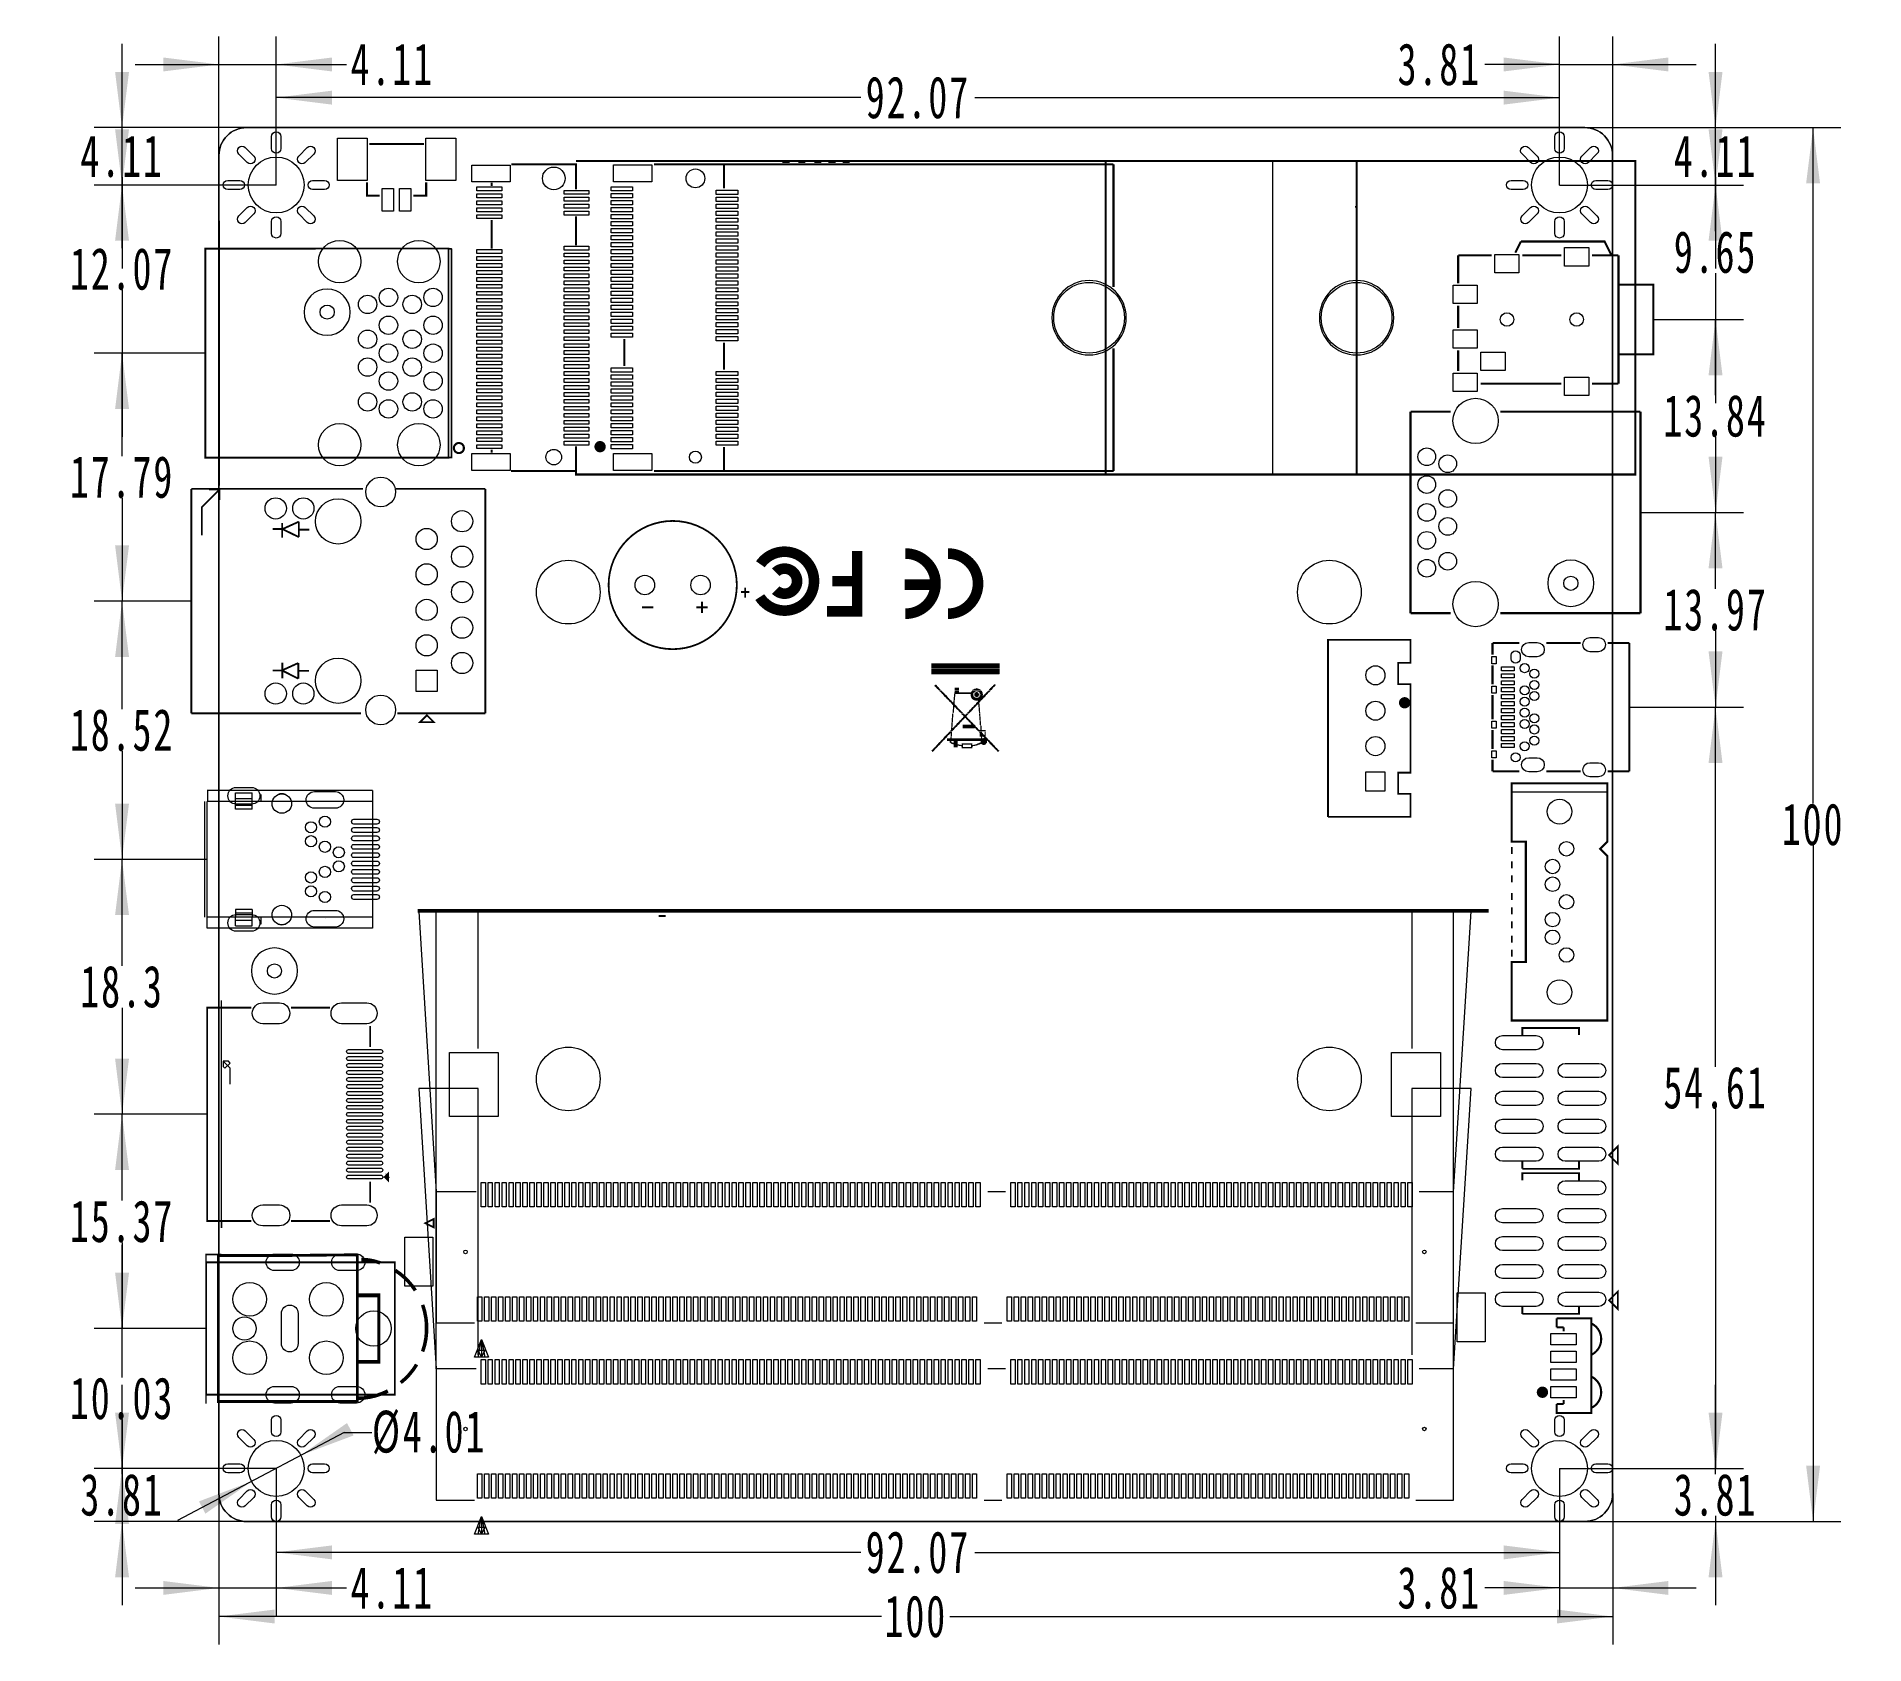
# Model space of a CAD drawing. Header units: millimetres. Extents: x -63 to 68, y -58 to 57.
import ezdxf

# ---------------------------------------------------------------- set-up
doc = ezdxf.new("R2010")
doc.units = ezdxf.units.MM
doc.layers.get('0').update_dxf_attribs({"lineweight": 18})
for name, color, linetype, lineweight in [('BG_OUTLINE', 1, 'Continuous', 18), ('PG_SILKSCREEN_TOP', 2, 'Continuous', 18), ('PIN_TOP', 3, 'Continuous', 18), ('尺寸线层', 3, 'Continuous', 18)]:
    doc.layers.add(name, color=color, linetype=linetype, lineweight=lineweight)
doc.styles.add('标准', font='', dxfattribs={"width": 0.667})
doc.styles.get('标准').set_extended_font_data('宋体')
doc.dimstyles.new('标准', dxfattribs={"dimtxt": 3, "dimasz": 4, "dimexe": 2, "dimexo": 0, "dimtad": 0, "dimtih": 1, "dimtoh": 1, "dimdsep": 46, "dimtxsty": '标准', "dimblk": '_CAXARROW', "dimcen": 0, "dimdle": 6, "dimazin": 2, "dimtfac": 0.707107, "dimtdec": 3, "dimtmove": 0, "dimatfit": 3, "dimfxl": 1, "dimtolj": 1, "dimarcsym": 1})

msp = doc.modelspace()

# ---------------------------------------------------------------- blocks, each defined once
blk = doc.blocks.new('*X2')
at = {"layer": '尺寸线层', "linetype": 'ByBlock'}
for points in [[(-45.8, -51.51), (-41.8, -51.01), (-41.8, -52.01)], [(46.28, -51.51), (42.28, -51.01), (42.28, -52.01)]]:
    blk.add_hatch(color=0, dxfattribs=at).paths.add_polyline_path(points, flags=0)
at = {"layer": '尺寸线层', "color": 0, "linetype": 'ByBlock'}
for p, q in [((-45.8, -45.48), (-45.8, -53.51)), ((46.28, -45.48), (46.28, -53.51)), ((-3.85, -51.51), (-45.8, -51.51)), ((4.33, -51.51), (46.28, -51.51))]:
    blk.add_line(p, q, dxfattribs=at)
at = {"layer": '尺寸线层', "color": 0, "linetype": 'ByBlock', "insert": (0.24, -51.51), "char_height": 3, "width": 12.2742, "attachment_point": 5, "line_spacing_factor": 1.15057, "style": '标准'}
blk.add_mtext('\\T1.1;92.07', dxfattribs=at)
blk = doc.blocks.new('_CAXARROW')
blk.add_hatch(color=0).paths.add_polyline_path([(0, 0), (-1, 0.125), (-1, -0.125)], flags=0)
blk = doc.blocks.new('*X3')
at = {"layer": '尺寸线层', "linetype": 'ByBlock'}
for points in [[(-49.91, -56.11), (-45.91, -55.61), (-45.91, -56.61)], [(50.09, -56.11), (46.09, -55.61), (46.09, -56.61)]]:
    blk.add_hatch(color=0, dxfattribs=at).paths.add_polyline_path(points, flags=0)
at = {"layer": '尺寸线层', "color": 0, "linetype": 'ByBlock'}
for p, q in [((-49.91, -47.29), (-49.91, -58.11)), ((50.09, -47.29), (50.09, -58.11)), ((-2.37, -56.11), (-49.91, -56.11)), ((2.54, -56.11), (50.09, -56.11))]:
    blk.add_line(p, q, dxfattribs=at)
at = {"layer": '尺寸线层', "color": 0, "linetype": 'ByBlock', "insert": (0.09, -56.11), "char_height": 3, "width": 7.3645, "attachment_point": 5, "line_spacing_factor": 1.15057, "style": '标准'}
blk.add_mtext('\\T1.1;100', dxfattribs=at)
blk = doc.blocks.new('*X4')
at = {"layer": '尺寸线层', "linetype": 'ByBlock'}
for points in [[(-49.91, -54.06), (-53.91, -53.56), (-53.91, -54.56)], [(-45.8, -54.06), (-41.8, -53.56), (-41.8, -54.56)]]:
    blk.add_hatch(color=0, dxfattribs=at).paths.add_polyline_path(points, flags=0)
at = {"layer": '尺寸线层', "color": 0, "linetype": 'ByBlock'}
for p, q in [((-45.8, -45.48), (-45.8, -56.06)), ((-49.91, -47.29), (-49.91, -56.06)), ((-55.91, -54.06), (-45.8, -54.06)), ((-45.8, -54.06), (-40.75, -54.06))]:
    blk.add_line(p, q, dxfattribs=at)
at = {"layer": '尺寸线层', "color": 0, "linetype": 'ByBlock', "insert": (-37.47, -54.06), "char_height": 3, "width": 9.8193, "attachment_point": 5, "line_spacing_factor": 1.15057, "style": '标准'}
blk.add_mtext('\\T1.1;4.11', dxfattribs=at)
blk = doc.blocks.new('*X5')
at = {"layer": '尺寸线层', "linetype": 'ByBlock'}
for points in [[(64.47, 50.71), (63.97, 46.71), (64.97, 46.71)], [(64.47, -49.29), (63.97, -45.29), (64.97, -45.29)]]:
    blk.add_hatch(color=0, dxfattribs=at).paths.add_polyline_path(points, flags=0)
at = {"layer": '尺寸线层', "color": 0, "linetype": 'ByBlock'}
for p, q in [((48.09, 50.71), (66.47, 50.71)), ((64.47, 2.21), (64.47, 50.71)), ((64.47, -0.79), (64.47, -49.29)), ((48.09, -49.29), (66.47, -49.29))]:
    blk.add_line(p, q, dxfattribs=at)
at = {"layer": '尺寸线层', "color": 0, "linetype": 'ByBlock', "insert": (64.47, 0.71), "char_height": 3, "width": 7.3645, "attachment_point": 5, "line_spacing_factor": 1.15057, "style": '标准'}
blk.add_mtext('\\T1.1;100', dxfattribs=at)
blk = doc.blocks.new('*X6')
at = {"layer": '尺寸线层', "linetype": 'ByBlock'}
for points in [[(-56.86, -45.48), (-57.36, -41.48), (-56.36, -41.48)], [(-56.86, -49.29), (-57.36, -53.29), (-56.36, -53.29)]]:
    blk.add_hatch(color=0, dxfattribs=at).paths.add_polyline_path(points, flags=0)
at = {"layer": '尺寸线层', "color": 0, "linetype": 'ByBlock'}
for p, q in [((-56.86, -45.89), (-56.86, -39.48)), ((-45.8, -45.48), (-58.86, -45.48)), ((-47.91, -49.29), (-58.86, -49.29)), ((-56.86, -48.89), (-56.86, -55.29))]:
    blk.add_line(p, q, dxfattribs=at)
at = {"layer": '尺寸线层', "color": 0, "linetype": 'ByBlock', "insert": (-56.86, -47.39), "char_height": 3, "width": 9.8193, "attachment_point": 5, "line_spacing_factor": 1.15057, "style": '标准'}
blk.add_mtext('\\T1.1;3.81', dxfattribs=at)
blk = doc.blocks.new('*X7')
at = {"layer": '尺寸线层', "linetype": 'ByBlock'}
for points in [[(-56.86, -35.45), (-57.36, -31.45), (-56.36, -31.45)], [(-56.86, -45.48), (-57.36, -49.48), (-56.36, -49.48)]]:
    blk.add_hatch(color=0, dxfattribs=at).paths.add_polyline_path(points, flags=0)
at = {"layer": '尺寸线层', "color": 0, "linetype": 'ByBlock'}
for p, q in [((-56.86, -38.97), (-56.86, -29.45)), ((-50.82, -35.45), (-58.86, -35.45)), ((-56.86, -41.97), (-56.86, -51.48)), ((-45.8, -45.48), (-58.86, -45.48))]:
    blk.add_line(p, q, dxfattribs=at)
at = {"layer": '尺寸线层', "color": 0, "linetype": 'ByBlock', "insert": (-56.86, -40.47), "char_height": 3, "width": 12.2742, "attachment_point": 5, "line_spacing_factor": 1.15057, "style": '标准'}
blk.add_mtext('\\T1.1;10.03', dxfattribs=at)
blk = doc.blocks.new('*X8')
at = {"layer": '尺寸线层', "linetype": 'ByBlock'}
for points in [[(-56.86, -20.08), (-57.36, -24.08), (-56.36, -24.08)], [(-56.86, -35.45), (-57.36, -31.45), (-56.36, -31.45)]]:
    blk.add_hatch(color=0, dxfattribs=at).paths.add_polyline_path(points, flags=0)
at = {"layer": '尺寸线层', "color": 0, "linetype": 'ByBlock'}
for p, q in [((-50.75, -20.08), (-58.86, -20.08)), ((-56.86, -26.27), (-56.86, -20.08)), ((-56.86, -29.27), (-56.86, -35.45)), ((-50.82, -35.45), (-58.86, -35.45))]:
    blk.add_line(p, q, dxfattribs=at)
at = {"layer": '尺寸线层', "color": 0, "linetype": 'ByBlock', "insert": (-56.86, -27.77), "char_height": 3, "width": 12.2742, "attachment_point": 5, "line_spacing_factor": 1.15057, "style": '标准'}
blk.add_mtext('\\T1.1;15.37', dxfattribs=at)
blk = doc.blocks.new('*X9')
at = {"layer": '尺寸线层', "linetype": 'ByBlock'}
for points in [[(-56.86, -1.79), (-57.36, -5.79), (-56.36, -5.79)], [(-56.86, -20.08), (-57.36, -16.08), (-56.36, -16.08)]]:
    blk.add_hatch(color=0, dxfattribs=at).paths.add_polyline_path(points, flags=0)
at = {"layer": '尺寸线层', "color": 0, "linetype": 'ByBlock'}
for p, q in [((-50.75, -1.79), (-58.86, -1.79)), ((-56.86, -9.43), (-56.86, -1.79)), ((-56.86, -12.43), (-56.86, -20.08)), ((-50.75, -20.08), (-58.86, -20.08))]:
    blk.add_line(p, q, dxfattribs=at)
at = {"layer": '尺寸线层', "color": 0, "linetype": 'ByBlock', "insert": (-56.86, -10.93), "char_height": 3, "width": 9.8193, "attachment_point": 5, "line_spacing_factor": 1.15057, "style": '标准'}
blk.add_mtext('\\T1.1;18.3', dxfattribs=at)
blk = doc.blocks.new('*X10')
at = {"layer": '尺寸线层', "linetype": 'ByBlock'}
for points in [[(-56.86, 16.74), (-57.36, 12.74), (-56.36, 12.74)], [(-56.86, -1.79), (-57.36, 2.21), (-56.36, 2.21)]]:
    blk.add_hatch(color=0, dxfattribs=at).paths.add_polyline_path(points, flags=0)
at = {"layer": '尺寸线层', "color": 0, "linetype": 'ByBlock'}
for p, q in [((-51.89, 16.74), (-58.86, 16.74)), ((-56.86, 8.98), (-56.86, 16.74)), ((-56.86, 5.98), (-56.86, -1.79)), ((-50.75, -1.79), (-58.86, -1.79))]:
    blk.add_line(p, q, dxfattribs=at)
at = {"layer": '尺寸线层', "color": 0, "linetype": 'ByBlock', "insert": (-56.86, 7.48), "char_height": 3, "width": 12.2742, "attachment_point": 5, "line_spacing_factor": 1.15057, "style": '标准'}
blk.add_mtext('\\T1.1;18.52', dxfattribs=at)
blk = doc.blocks.new('*X11')
at = {"layer": '尺寸线层', "linetype": 'ByBlock'}
for points in [[(-56.86, 34.53), (-57.36, 30.53), (-56.36, 30.53)], [(-56.86, 16.74), (-57.36, 20.74), (-56.36, 20.74)]]:
    blk.add_hatch(color=0, dxfattribs=at).paths.add_polyline_path(points, flags=0)
at = {"layer": '尺寸线层', "color": 0, "linetype": 'ByBlock'}
for p, q in [((-50.88, 34.53), (-58.86, 34.53)), ((-56.86, 27.13), (-56.86, 34.53)), ((-56.86, 24.13), (-56.86, 16.74)), ((-51.89, 16.74), (-58.86, 16.74))]:
    blk.add_line(p, q, dxfattribs=at)
at = {"layer": '尺寸线层', "color": 0, "linetype": 'ByBlock', "insert": (-56.86, 25.63), "char_height": 3, "width": 12.2742, "attachment_point": 5, "line_spacing_factor": 1.15057, "style": '标准'}
blk.add_mtext('\\T1.1;17.79', dxfattribs=at)
blk = doc.blocks.new('*X12')
at = {"layer": '尺寸线层', "linetype": 'ByBlock'}
for points in [[(-56.86, 46.59), (-57.36, 50.59), (-56.36, 50.59)], [(-56.86, 34.53), (-57.36, 30.53), (-56.36, 30.53)]]:
    blk.add_hatch(color=0, dxfattribs=at).paths.add_polyline_path(points, flags=0)
at = {"layer": '尺寸线层', "color": 0, "linetype": 'ByBlock'}
for p, q in [((-56.86, 42.06), (-56.86, 52.59)), ((-45.8, 46.59), (-58.86, 46.59)), ((-56.86, 39.06), (-56.86, 28.53)), ((-50.88, 34.53), (-58.86, 34.53))]:
    blk.add_line(p, q, dxfattribs=at)
at = {"layer": '尺寸线层', "color": 0, "linetype": 'ByBlock', "insert": (-56.86, 40.56), "char_height": 3, "width": 12.2742, "attachment_point": 5, "line_spacing_factor": 1.15057, "style": '标准'}
blk.add_mtext('\\T1.1;12.07', dxfattribs=at)
blk = doc.blocks.new('*X13')
at = {"layer": '尺寸线层', "linetype": 'ByBlock'}
for points in [[(-56.86, 50.71), (-57.36, 54.71), (-56.36, 54.71)], [(-56.86, 46.59), (-57.36, 42.59), (-56.36, 42.59)]]:
    blk.add_hatch(color=0, dxfattribs=at).paths.add_polyline_path(points, flags=0)
at = {"layer": '尺寸线层', "color": 0, "linetype": 'ByBlock'}
for p, q in [((-56.86, 50.15), (-56.86, 56.71)), ((-47.91, 50.71), (-58.86, 50.71)), ((-45.8, 46.59), (-58.86, 46.59)), ((-56.86, 47.15), (-56.86, 40.59))]:
    blk.add_line(p, q, dxfattribs=at)
at = {"layer": '尺寸线层', "color": 0, "linetype": 'ByBlock', "insert": (-56.86, 48.65), "char_height": 3, "width": 9.8193, "attachment_point": 5, "line_spacing_factor": 1.15057, "style": '标准'}
blk.add_mtext('\\T1.1;4.11', dxfattribs=at)
blk = doc.blocks.new('*X14')
at = {"layer": '尺寸线层', "linetype": 'ByBlock'}
for points in [[(57.47, -45.48), (56.97, -41.48), (57.97, -41.48)], [(57.47, -49.29), (56.97, -53.29), (57.97, -53.29)]]:
    blk.add_hatch(color=0, dxfattribs=at).paths.add_polyline_path(points, flags=0)
at = {"layer": '尺寸线层', "color": 0, "linetype": 'ByBlock'}
for p, q in [((57.47, -45.89), (57.47, -39.48)), ((46.28, -45.48), (59.47, -45.48)), ((48.09, -49.29), (59.47, -49.29)), ((57.47, -48.89), (57.47, -55.29))]:
    blk.add_line(p, q, dxfattribs=at)
at = {"layer": '尺寸线层', "color": 0, "linetype": 'ByBlock', "insert": (57.47, -47.39), "char_height": 3, "width": 9.8193, "attachment_point": 5, "line_spacing_factor": 1.15057, "style": '标准'}
blk.add_mtext('\\T1.1;3.81', dxfattribs=at)
blk = doc.blocks.new('*X15')
at = {"layer": '尺寸线层', "linetype": 'ByBlock'}
for points in [[(57.47, 9.13), (56.97, 5.13), (57.97, 5.13)], [(57.47, -45.48), (56.97, -41.48), (57.97, -41.48)]]:
    blk.add_hatch(color=0, dxfattribs=at).paths.add_polyline_path(points, flags=0)
at = {"layer": '尺寸线层', "color": 0, "linetype": 'ByBlock'}
for p, q in [((51.29, 9.13), (59.47, 9.13)), ((57.47, -16.68), (57.47, 9.13)), ((57.47, -19.68), (57.47, -45.48)), ((46.28, -45.48), (59.47, -45.48))]:
    blk.add_line(p, q, dxfattribs=at)
at = {"layer": '尺寸线层', "color": 0, "linetype": 'ByBlock', "insert": (57.47, -18.18), "char_height": 3, "width": 12.2742, "attachment_point": 5, "line_spacing_factor": 1.15057, "style": '标准'}
blk.add_mtext('\\T1.1;54.61', dxfattribs=at)
blk = doc.blocks.new('*X16')
at = {"layer": '尺寸线层', "linetype": 'ByBlock'}
for points in [[(57.47, 23.1), (56.97, 19.1), (57.97, 19.1)], [(57.47, 9.13), (56.97, 13.13), (57.97, 13.13)]]:
    blk.add_hatch(color=0, dxfattribs=at).paths.add_polyline_path(points, flags=0)
at = {"layer": '尺寸线层', "color": 0, "linetype": 'ByBlock'}
for p, q in [((52.09, 23.1), (59.47, 23.1)), ((57.47, 17.61), (57.47, 23.1)), ((57.47, 14.61), (57.47, 9.13)), ((51.29, 9.13), (59.47, 9.13))]:
    blk.add_line(p, q, dxfattribs=at)
at = {"layer": '尺寸线层', "color": 0, "linetype": 'ByBlock', "insert": (57.47, 16.11), "char_height": 3, "width": 12.2742, "attachment_point": 5, "line_spacing_factor": 1.15057, "style": '标准'}
blk.add_mtext('\\T1.1;13.97', dxfattribs=at)
blk = doc.blocks.new('*X17')
at = {"layer": '尺寸线层', "linetype": 'ByBlock'}
for points in [[(57.47, 36.94), (56.97, 32.94), (57.97, 32.94)], [(57.47, 23.1), (56.97, 27.1), (57.97, 27.1)]]:
    blk.add_hatch(color=0, dxfattribs=at).paths.add_polyline_path(points, flags=0)
at = {"layer": '尺寸线层', "color": 0, "linetype": 'ByBlock'}
for p, q in [((53.01, 36.94), (59.47, 36.94)), ((57.47, 31.52), (57.47, 36.94)), ((57.47, 28.52), (57.47, 23.1)), ((52.09, 23.1), (59.47, 23.1))]:
    blk.add_line(p, q, dxfattribs=at)
at = {"layer": '尺寸线层', "color": 0, "linetype": 'ByBlock', "insert": (57.47, 30.02), "char_height": 3, "width": 12.2742, "attachment_point": 5, "line_spacing_factor": 1.15057, "style": '标准'}
blk.add_mtext('\\T1.1;13.84', dxfattribs=at)
blk = doc.blocks.new('*X18')
at = {"layer": '尺寸线层', "linetype": 'ByBlock'}
for points in [[(57.47, 46.59), (56.97, 50.59), (57.97, 50.59)], [(57.47, 36.94), (56.97, 32.94), (57.97, 32.94)]]:
    blk.add_hatch(color=0, dxfattribs=at).paths.add_polyline_path(points, flags=0)
at = {"layer": '尺寸线层', "color": 0, "linetype": 'ByBlock'}
for p, q in [((57.47, 43.27), (57.47, 52.59)), ((46.28, 46.59), (59.47, 46.59)), ((57.47, 40.27), (57.47, 30.94)), ((53.01, 36.94), (59.47, 36.94))]:
    blk.add_line(p, q, dxfattribs=at)
at = {"layer": '尺寸线层', "color": 0, "linetype": 'ByBlock', "insert": (57.47, 41.77), "char_height": 3, "width": 9.8193, "attachment_point": 5, "line_spacing_factor": 1.15057, "style": '标准'}
blk.add_mtext('\\T1.1;9.65', dxfattribs=at)
blk = doc.blocks.new('*X19')
at = {"layer": '尺寸线层', "linetype": 'ByBlock'}
for points in [[(57.47, 50.71), (56.97, 54.71), (57.97, 54.71)], [(57.47, 46.59), (56.97, 42.59), (57.97, 42.59)]]:
    blk.add_hatch(color=0, dxfattribs=at).paths.add_polyline_path(points, flags=0)
at = {"layer": '尺寸线层', "color": 0, "linetype": 'ByBlock'}
for p, q in [((57.47, 50.15), (57.47, 56.71)), ((48.09, 50.71), (59.47, 50.71)), ((46.28, 46.59), (59.47, 46.59)), ((57.47, 47.15), (57.47, 40.59))]:
    blk.add_line(p, q, dxfattribs=at)
at = {"layer": '尺寸线层', "color": 0, "linetype": 'ByBlock', "insert": (57.47, 48.65), "char_height": 3, "width": 9.8193, "attachment_point": 5, "line_spacing_factor": 1.15057, "style": '标准'}
blk.add_mtext('\\T1.1;4.11', dxfattribs=at)
blk = doc.blocks.new('*X20')
at = {"layer": '尺寸线层', "linetype": 'ByBlock'}
for points in [[(46.28, -54.06), (42.28, -53.56), (42.28, -54.56)], [(50.09, -54.06), (54.09, -53.56), (54.09, -54.56)]]:
    blk.add_hatch(color=0, dxfattribs=at).paths.add_polyline_path(points, flags=0)
at = {"layer": '尺寸线层', "color": 0, "linetype": 'ByBlock'}
for p, q in [((46.28, -45.48), (46.28, -56.06)), ((50.09, -47.29), (50.09, -56.06)), ((46.28, -54.06), (40.92, -54.06)), ((46.28, -54.06), (56.09, -54.06))]:
    blk.add_line(p, q, dxfattribs=at)
at = {"layer": '尺寸线层', "color": 0, "linetype": 'ByBlock', "insert": (37.65, -54.06), "char_height": 3, "width": 9.8193, "attachment_point": 5, "line_spacing_factor": 1.15057, "style": '标准'}
blk.add_mtext('\\T1.1;3.81', dxfattribs=at)
blk = doc.blocks.new('*X21')
at = {"layer": '尺寸线层', "linetype": 'ByBlock'}
for points in [[(-49.91, 55.24), (-53.91, 55.74), (-53.91, 54.74)], [(-45.8, 55.24), (-41.8, 55.74), (-41.8, 54.74)]]:
    blk.add_hatch(color=0, dxfattribs=at).paths.add_polyline_path(points, flags=0)
at = {"layer": '尺寸线层', "color": 0, "linetype": 'ByBlock'}
for p, q in [((-49.91, 48.71), (-49.91, 57.24)), ((-45.8, 46.59), (-45.8, 57.24)), ((-55.91, 55.24), (-45.8, 55.24)), ((-45.8, 55.24), (-40.75, 55.24))]:
    blk.add_line(p, q, dxfattribs=at)
at = {"layer": '尺寸线层', "color": 0, "linetype": 'ByBlock', "insert": (-37.47, 55.24), "char_height": 3, "width": 9.8193, "attachment_point": 5, "line_spacing_factor": 1.15057, "style": '标准'}
blk.add_mtext('\\T1.1;4.11', dxfattribs=at)
blk = doc.blocks.new('*X22')
at = {"layer": '尺寸线层', "linetype": 'ByBlock'}
for points in [[(-45.8, 52.86), (-41.8, 53.36), (-41.8, 52.36)], [(46.28, 52.86), (42.28, 53.36), (42.28, 52.36)]]:
    blk.add_hatch(color=0, dxfattribs=at).paths.add_polyline_path(points, flags=0)
at = {"layer": '尺寸线层', "color": 0, "linetype": 'ByBlock'}
for p, q in [((-45.8, 46.59), (-45.8, 54.86)), ((46.28, 46.59), (46.28, 54.86)), ((-3.85, 52.86), (-45.8, 52.86)), ((4.33, 52.86), (46.28, 52.86))]:
    blk.add_line(p, q, dxfattribs=at)
at = {"layer": '尺寸线层', "color": 0, "linetype": 'ByBlock', "insert": (0.24, 52.86), "char_height": 3, "width": 12.2742, "attachment_point": 5, "line_spacing_factor": 1.15057, "style": '标准'}
blk.add_mtext('\\T1.1;92.07', dxfattribs=at)
blk = doc.blocks.new('*X23')
at = {"layer": '尺寸线层', "linetype": 'ByBlock'}
for points in [[(46.28, 55.24), (42.28, 55.74), (42.28, 54.74)], [(50.09, 55.24), (54.09, 55.74), (54.09, 54.74)]]:
    blk.add_hatch(color=0, dxfattribs=at).paths.add_polyline_path(points, flags=0)
at = {"layer": '尺寸线层', "color": 0, "linetype": 'ByBlock'}
for p, q in [((46.28, 46.59), (46.28, 57.24)), ((50.09, 48.71), (50.09, 57.24)), ((46.28, 55.24), (40.92, 55.24)), ((46.28, 55.24), (56.09, 55.24))]:
    blk.add_line(p, q, dxfattribs=at)
at = {"layer": '尺寸线层', "color": 0, "linetype": 'ByBlock', "insert": (37.65, 55.24), "char_height": 3, "width": 9.8193, "attachment_point": 5, "line_spacing_factor": 1.15057, "style": '标准'}
blk.add_mtext('\\T1.1;3.81', dxfattribs=at)
blk = doc.blocks.new('*X24')
at = {"layer": '尺寸线层', "linetype": 'ByBlock'}
for points in [[(-44.03, -44.54), (-40.25, -43.12), (-40.72, -42.23)], [(-47.57, -46.42), (-50.88, -48.73), (-51.34, -47.85)]]:
    blk.add_hatch(color=0, dxfattribs=at).paths.add_polyline_path(points, flags=0)
at = {"layer": '尺寸线层', "color": 0, "linetype": 'ByBlock'}
for q in [(-52.88, -49.22), (-38.93, -42.91)]:
    blk.add_line((-40.93, -42.91), q, dxfattribs=at)
at = {"layer": '尺寸线层', "color": 0, "linetype": 'ByBlock', "insert": (-34.83, -42.91), "char_height": 3, "width": 12.2742, "attachment_point": 5, "line_spacing_factor": 1.15057, "style": '标准'}
blk.add_mtext('\\T1.1;%%C4.01', dxfattribs=at)

# ---------------------------------------------------------------- dimensions: what is measured, and where the dimension line sits
at = {"layer": '尺寸线层', "linetype": 'ByBlock'}
for base, p1, p2, picture, middle in [((-56.8572, 50.7082), (-45.7996, 46.5934), (-47.9144, 50.7082), '*X13', (-56.8572, 48.6508)), ((57.4747, 50.7085), (46.2754, 46.5937), (48.0854, 50.7085), '*X19', (57.4747, 48.6511)), ((57.475, -45.481), (48.086, -49.291), (46.276, -45.481), '*X14', (57.475, -47.386))]:
    dim = msp.add_linear_dim(base=base, p1=p1, p2=p2, angle=90, dimstyle='标准', override={"dimsah": 1, "dimtzin": 8}, dxfattribs=at)
    dim.commit()
    dim.dimension.update_dxf_attribs({"geometry": picture, "text_midpoint": middle, "dimtype": 160})
for base, p1, p2, picture, middle in [((-45.8, 55.242), (-49.914, 48.708), (-45.8, 46.593), '*X21', (-37.473, 55.242)), ((50.085, 55.242), (46.275, 46.594), (50.085, 48.709), '*X23', (37.647, 55.242)), ((-45.7992, -54.0632), (-49.914, -47.2916), (-45.7992, -45.4816), '*X4', (-37.4735, -54.0632)), ((50.086, -54.063), (46.276, -45.481), (50.086, -47.291), '*X20', (37.647, -54.063))]:
    dim = msp.add_linear_dim(base=base, p1=p1, p2=p2, dimstyle='标准', override={"dimsah": 1, "dimtzin": 8}, dxfattribs=at)
    dim.commit()
    dim.dimension.update_dxf_attribs({"geometry": picture, "text_midpoint": middle, "dimtype": 160})
for base, p1, p2, picture, middle in [((46.275441247, 52.863681999), (-45.799558753, 46.593375698), (46.275441247, 46.593718235), '*X22', (0.237941247, 52.863681999)), ((46.275783784, -51.513046714), (-45.799216216, -45.481624302), (46.275783784, -45.481281765), '*X2', (0.238283784, -51.513046714)), ((50.086, -56.114), (-49.914, -47.292), (50.086, -47.291), '*X3', (0.086, -56.114))]:
    dim = msp.add_linear_dim(base=base, p1=p1, p2=p2, dimstyle='标准', override={"dimsah": 1, "dimtzin": 8}, dxfattribs=at)
    dim.commit()
    dim.dimension.update_dxf_attribs({"geometry": picture, "text_midpoint": middle})
for base, p1, p2, picture, middle in [((-56.85721, 46.59338), (-50.88459, 34.52836), (-45.79956, 46.59338), '*X12', (-56.85721, 40.56087)), ((57.475, 46.594), (53.005, 36.942), (46.275, 46.594), '*X18', (57.475, 41.768)), ((64.472, 50.709), (48.086, -49.291), (48.085, 50.709), '*X5', (64.472, 0.709)), ((57.475, 36.942), (52.086, 23.099), (53.005, 36.942), '*X17', (57.475, 30.02)), ((-56.857, 34.528), (-51.894, 16.738), (-50.885, 34.528), '*X11', (-56.857, 25.633)), ((57.475, 23.099), (51.291, 9.129), (52.086, 23.099), '*X16', (57.475, 16.114)), ((-56.857, 16.738), (-50.747, -1.786), (-51.894, 16.738), '*X10', (-56.857, 7.476)), ((57.475, 9.129), (46.276, -45.481), (51.291, 9.129), '*X15', (57.475, -18.176)), ((-56.857, -1.786), (-50.747, -20.082), (-50.747, -1.786), '*X9', (-56.857, -10.934)), ((-56.857, -20.082), (-50.824, -35.449), (-50.747, -20.082), '*X8', (-56.857, -27.765)), ((-56.857, -35.449), (-45.799, -45.482), (-50.824, -35.449), '*X7', (-56.857, -40.465)), ((-56.857, -45.482), (-47.914, -49.292), (-45.799, -45.482), '*X6', (-56.857, -47.387))]:
    dim = msp.add_linear_dim(base=base, p1=p1, p2=p2, angle=90, dimstyle='标准', override={"dimsah": 1, "dimtzin": 8}, dxfattribs=at)
    dim.commit()
    dim.dimension.update_dxf_attribs({"geometry": picture, "text_midpoint": middle})
dim = msp.add_diameter_dim_2p(p1=(-47.573, -46.419), p2=(-44.025, -44.544), dimstyle='标准', override={"dimpost": '%%C<>', "dimsah": 1, "dimtmove": 0, "dimatfit": 1, "dimtzin": 8}, dxfattribs=at)
dim.commit()
dim.dimension.update_dxf_attribs({"geometry": '*X24', "text_midpoint": (-40.926, -42.907), "dimtype": 163})

# ---------------------------------------------------------------- linework, layer by layer
at = {"layer": 'BG_OUTLINE'}
for points in [[(48.086, -49.291), (-47.914, -49.292, -0.414214), (-49.914, -47.292), (-49.914, 48.708, -0.414214), (-47.914, 50.708), (48.085, 50.709, -0.414214), (50.085, 48.709), (50.086, -47.291, -0.414214)], [(50.086, -47.291), (50.085, 48.709, 0.414214), (48.085, 50.709), (-47.914, 50.708, 0.414214), (-49.914, 48.708), (-49.914, -47.292, 0.414214), (-47.914, -49.292), (48.086, -49.291, 0.414214)]]:
    msp.add_lwpolyline(points, format="xyb", close=True, dxfattribs=at)
for points in [[(-49.731, -27.732), (-49.731, -28.226), (-49.731, -11.924)], [(-49.101, -17.923), (-49.101, -16.78), (-49.609, -16.272), (-49.609, -16.653), (-49.482, -16.78), (-49.101, -16.399), (-49.228, -16.272), (-49.609, -16.272)], [(-50.824, -40.819), (-50.824, -30.079)]]:
    msp.add_lwpolyline(points, dxfattribs=at)
at = {"layer": 'PG_SILKSCREEN_TOP'}
for points, format in [([(-35.199, 49.533, 0.152, 0.152, 0), (-39.129, 49.533, 0.152, 0.152, 0)], "xyseb"), ([(-28.934, 48.068, 0.152, 0.152, 0), (-24.285, 48.068, 0.152, 0.152, 0), (-24.285, 46.289, 0.152, 0.152, 0)], "xyseb"), ([(-24.285, 26.068, 0.152, 0.152, 0), (-24.285, 25.819, 0.152, 0.152, 0), (51.715, 25.819, 0.152, 0.152, 0), (51.715, 48.319, 0.152, 0.152, 0), (-24.285, 48.318, 0.152, 0.152, 0)], "xyseb"), ([(-18.688, 48.068, 0.15, 0.15, 0), (-13.675, 48.068, 0.15, 0.15, 0)], "xyseb"), ([(14.275, 48.069, 0.15, 0.15, 0), (-13.675, 48.068, 0.15, 0.15, 0)], "xyseb"), ([(-13.675, 48.068, 0.15, 0.15, 0), (-13.675, 46.348, 0.15, 0.15, 0)], "xyseb"), ([(-8.97, 48.245, 0.152, 0.152, 0), (-9.478, 48.245, 0.152, 0.152, 0)], "xyseb"), ([(-8.335, 48.245, 0.152, 0.152, 0), (-7.827, 48.245, 0.152, 0.152, 0)], "xyseb"), ([(-7.192, 48.245, 0.152, 0.152, 0), (-6.684, 48.245, 0.152, 0.152, 0)], "xyseb"), ([(-5.668, 48.245, 0.152, 0.152, 0), (-6.176, 48.245, 0.152, 0.152, 0)], "xyseb"), ([(-5.16, 48.245, 0.152, 0.152, 0), (-4.652, 48.245, 0.152, 0.152, 0)], "xyseb"), ([(13.715, 25.819, 0.152, 0.152, 0), (13.715, 48.319, 0.152, 0.152, 0)], "xyseb"), ([(14.276, 39.268, 0.15, 0.15, 0), (14.275, 48.069, 0.15, 0.15, 0)], "xyseb"), ([(31.715, 48.319, 0.152, 0.152, 0), (31.715, 25.819, 0.152, 0.152, 0)], "xyseb"), ([(-39.289, 46.782, 0.152, 0.152, 0), (-39.289, 45.833, 0.152, 0.152, 0), (-38.366, 45.833, 0.152, 0.152, 0)], "xyseb"), ([(-35.961, 45.833, 0.152, 0.152, 0), (-35.039, 45.833, 0.152, 0.152, 0), (-35.039, 46.782, 0.152, 0.152, 0)], "xyseb"), ([(-30.335, 46.53, 0.152, 0.152, 0), (-30.335, 46.759, 0.152, 0.152, 0)], "xyseb"), ([(31.67, 45.095, 0.127, 0.127, 0), (31.67, 44.968, 0.127, 0.127, 0)], "xyseb"), ([(-49.885, 25.028, 0.127, 0.127, 0), (-49.885, 44.028, 0.127, 0.127, 0)], "xyseb"), ([(-30.335, 42.034, 0.152, 0.152, 0), (-30.335, 44.092, 0.152, 0.152, 0)], "xyseb"), ([(-24.285, 44.333, 0.152, 0.152, 0), (-24.285, 42.275, 0.152, 0.152, 0)], "xyseb"), ([(-33.481, 42.021, 0.127, 0.127, 0), (-33.261, 42.021, 0.127, 0.127, 0), (-33.227, 41.987, 0.127, 0.127, 0), (-33.226, 27.035, 0.127, 0.127, 0), (-33.48, 27.035, 0.127, 0.127, 0)], "xyseb"), ([(43.106, 41.743, 0.15, 0.15, 0), (43.505, 42.542, 0.15, 0.15, 0)], "xyseb"), ([(43.505, 42.542, 0.15, 0.15, 0), (49.506, 42.542, 0.15, 0.15, 0), (50.005, 41.542, 0.15, 0.15, 0)], "xyseb"), ([(39.005, 39.543, 0.15, 0.15, 0), (39.005, 41.542, 0.15, 0.15, 0)], "xyseb"), ([(39.005, 41.542, 0.15, 0.15, 0), (41.404, 41.542, 0.15, 0.15, 0)], "xyseb"), ([(43.607, 41.542, 0.15, 0.15, 0), (46.404, 41.542, 0.15, 0.15, 0)], "xyseb"), ([(48.607, 41.542, 0.15, 0.15, 0), (50.506, 41.542, 0.15, 0.15, 0)], "xyseb"), ([(50.506, 41.542, 0.15, 0.15, 0), (50.506, 32.342, 0.15, 0.15, 0)], "xyseb"), ([(39.005, 36.343, 0.15, 0.15, 0), (39.005, 37.94, 0.15, 0.15, 0)], "xyseb"), ([(-20.824, 33.598, 0.15, 0.15, 0), (-20.824, 35.539, 0.15, 0.15, 0)], "xyseb"), ([(-13.675, 35.289, 0.15, 0.15, 0), (-13.675, 33.348, 0.15, 0.15, 0)], "xyseb"), ([(14.276, 26.069, 0.15, 0.15, 0), (14.276, 34.869, 0.15, 0.15, 0)], "xyseb"), ([(39.005, 33.243, 0.15, 0.15, 0), (39.005, 34.741, 0.15, 0.15, 0)], "xyseb"), ([(46.404, 32.342, 0.15, 0.15, 0), (40.607, 32.342, 0.15, 0.15, 0)], "xyseb"), ([(50.506, 32.342, 0.15, 0.15, 0), (48.607, 32.342, 0.15, 0.15, 0)], "xyseb"), ([(35.585, 30.324, 0.15, 0.15, 0), (38.477, 30.324, 0.15, 0.15, 0)], "xyseb"), ([(35.585, 15.874, 0.15, 0.15, 0), (35.585, 30.324, 0.15, 0.15, 0)], "xyseb"), ([(42.033, 30.324, 0.15, 0.15, 0), (52.085, 30.324, 0.15, 0.15, 0)], "xyseb"), ([(52.085, 30.324, 0.15, 0.15, 0), (52.086, 15.874, 0.15, 0.15, 0)], "xyseb"), ([(-30.335, 27.378, 0.152, 0.152, 0), (-30.335, 27.607, 0.152, 0.152, 0)], "xyseb"), ([(-24.285, 27.848, 0.152, 0.152, 0), (-24.285, 26.068, 0.152, 0.152, 0), (-28.947, 26.068, 0.152, 0.152, 0)], "xyseb"), ([(-13.675, 27.789, 0.15, 0.15, 0), (-13.675, 26.069, 0.15, 0.15, 0)], "xyseb"), ([(-13.675, 26.069, 0.15, 0.15, 0), (-18.688, 26.068, 0.15, 0.15, 0)], "xyseb"), ([(-13.675, 26.069, 0.15, 0.15, 0), (14.276, 26.069, 0.15, 0.15, 0)], "xyseb"), ([(-51.894, 24.788, 0.13, 0.13, 0), (-39.584, 24.789, 0.13, 0.13, 0)], "xyseb"), ([(-51.894, 8.688, 0.13, 0.13, 0), (-51.894, 24.788, 0.13, 0.13, 0)], "xyseb"), ([(-51.133, 21.447, 0.127, 0.127, 0), (-51.133, 23.479, 0.127, 0.127, 0), (-49.87, 24.743, 0.127, 0.127, 0)], "xyseb"), ([(-50.625, 24.749, 0.127, 0.127, 0), (-49.863, 24.749, 0.127, 0.127, 0), (-49.863, 23.987, 0.127, 0.127, 0)], "xyseb"), ([(-30.794, 24.789, 0.13, 0.13, 0), (-37.194, 24.789, 0.13, 0.13, 0)], "xyseb"), ([(-30.794, 8.689, 0.13, 0.13, 0), (-30.794, 24.789, 0.13, 0.13, 0)], "xyseb"), ([(-45.375, 22.338, 0.13, 0.13, 0), (-45.375, 21.298, 0.13, 0.13, 0)], "xyseb"), ([(-44.174, 22.438, 0.13, 0.13, 0), (-45.345, 21.908, 0.13, 0.13, 0)], "xyseb"), ([(-44.174, 21.328, 0.13, 0.13, 0), (-44.174, 22.438, 0.13, 0.13, 0)], "xyseb"), ([(-45.295, 21.908, 0.13, 0.13, 0), (-46.045, 21.908, 0.13, 0.13, 0)], "xyseb"), ([(-45.345, 21.908, 0.13, 0.13, 0), (-44.174, 21.328, 0.13, 0.13, 0)], "xyseb"), ([(-43.425, 21.868, 0.13, 0.13, 0), (-44.144, 21.868, 0.13, 0.13, 0)], "xyseb"), ([(-11.103, 17.028, 0.762, 0.762, 3.285655), (-11.057, 19.382, 0.762, 0.762, 0)], "xyseb"), ([(-4.118, 20.33, 0.762, 0.762, 0), (-4.118, 16.012, 0.762, 0.762, 0), (-6.277, 16.012, 0.762, 0.762, 0)], "xyseb"), ([(-0.651, 15.834, 0.762, 0.762, 1), (-0.651, 20.152, 0.762, 0.762, 0)], "xyseb"), ([(2.397, 15.834, 0.762, 0.762, 1), (2.397, 20.152, 0.762, 0.762, 0)], "xyseb"), ([(-9.96, 17.536, 0.762, 0.762, 2.414214), (-9.96, 18.806, 0.762, 0.762, 0)], "xyseb"), ([(-4.118, 18.171, 0.762, 0.762, 0), (-5.896, 18.171, 0.762, 0.762, 0)], "xyseb"), ([(-11.851, 17.391, 0.127, 0.127, 0), (-12.452, 17.391, 0.127, 0.127, 0)], "xyseb"), ([(-12.152, 16.992, 0.127, 0.127, 0), (-12.152, 17.692, 0.127, 0.127, 0)], "xyseb"), ([(1.457, 17.927, 0.762, 0.762, 0), (-0.702, 17.927, 0.762, 0.762, 0)], "xyseb"), ([(-18.751, 16.292, 0.127, 0.127, 0), (-19.551, 16.292, 0.127, 0.127, 0)], "xyseb"), ([(-14.851, 16.292, 0.127, 0.127, 0), (-15.651, 16.292, 0.127, 0.127, 0)], "xyseb"), ([(-15.251, 15.891, 0.127, 0.127, 0), (-15.251, 16.692, 0.127, 0.127, 0)], "xyseb"), ([(38.478, 15.874, 0.15, 0.15, 0), (35.585, 15.874, 0.15, 0.15, 0)], "xyseb"), ([(52.086, 15.874, 0.15, 0.15, 0), (42.034, 15.874, 0.15, 0.15, 0)], "xyseb"), ([(29.664, 6.97, 0.127, 0.127, 0), (29.664, 13.955, 0.127, 0.127, 0), (32.204, 13.955, 0.127, 0.127, 0)], "xyseb"), ([(32.052, 13.955, 0.127, 0.127, 0), (35.582, 13.955, 0.127, 0.127, 0), (35.582, 12.304, 0.127, 0.127, 0), (34.693, 12.304, 0.127, 0.127, 0), (34.693, 10.78, 0.127, 0.127, 0), (35.582, 10.78, 0.127, 0.127, 0), (35.582, 6.335, 0.127, 0.127, 0)], "xyseb"), ([(41.471, 12.885, 0.15, 0.15, 0), (41.471, 13.729, 0.15, 0.15, 0)], "xyseb"), ([(41.471, 13.729, 0.15, 0.15, 0), (43.405, 13.729, 0.15, 0.15, 0)], "xyseb"), ([(45.336, 13.729, 0.15, 0.15, 0), (47.795, 13.729, 0.15, 0.15, 0)], "xyseb"), ([(49.726, 13.729, 0.15, 0.15, 0), (51.291, 13.729, 0.15, 0.15, 0)], "xyseb"), ([(51.291, 13.729, 0.15, 0.15, 0), (51.291, 4.529, 0.15, 0.15, 0)], "xyseb"), ([(-45.324, 11.758, 0.13, 0.13, 0), (-46.045, 11.758, 0.13, 0.13, 0)], "xyseb"), ([(-44.214, 12.298, 0.13, 0.13, 0), (-45.384, 11.768, 0.13, 0.13, 0)], "xyseb"), ([(-45.384, 11.768, 0.13, 0.13, 0), (-44.214, 11.178, 0.13, 0.13, 0)], "xyseb"), ([(-45.364, 11.188, 0.13, 0.13, 0), (-45.364, 12.318, 0.13, 0.13, 0)], "xyseb"), ([(-44.214, 11.178, 0.13, 0.13, 0), (-44.214, 12.298, 0.13, 0.13, 0)], "xyseb"), ([(-43.444, 11.738, 0.13, 0.13, 0), (-44.194, 11.738, 0.13, 0.13, 0)], "xyseb"), ([(1.209, 12.272, 0.0274, 0.0274, 0), (6.1, 12.272, 0.0274, 0.0274, 0)], "xyseb"), ([(1.209, 12.245, 0.0274, 0.0274, 0), (6.1, 12.245, 0.0274, 0.0274, 0)], "xyseb"), ([(1.209, 12.217, 0.0274, 0.0274, 0), (6.1, 12.217, 0.0274, 0.0274, 0)], "xyseb"), ([(1.209, 12.19, 0.0274, 0.0274, 0), (6.1, 12.19, 0.0274, 0.0274, 0)], "xyseb"), ([(1.209, 12.162, 0.0274, 0.0274, 0), (6.1, 12.162, 0.0274, 0.0274, 0)], "xyseb"), ([(1.209, 12.135, 0.0274, 0.0274, 0), (6.1, 12.135, 0.0274, 0.0274, 0)], "xyseb"), ([(1.209, 12.107, 0.0274, 0.0274, 0), (6.1, 12.107, 0.0274, 0.0274, 0)], "xyseb"), ([(1.209, 12.08, 0.0274, 0.0274, 0), (6.1, 12.08, 0.0274, 0.0274, 0)], "xyseb"), ([(1.209, 12.052, 0.0274, 0.0274, 0), (6.1, 12.052, 0.0274, 0.0274, 0)], "xyseb"), ([(1.209, 12.024, 0.0274, 0.0274, 0), (6.1, 12.024, 0.0274, 0.0274, 0)], "xyseb"), ([(1.209, 11.997, 0.0274, 0.0274, 0), (6.1, 11.997, 0.0274, 0.0274, 0)], "xyseb"), ([(1.209, 11.969, 0.0274, 0.0274, 0), (6.1, 11.969, 0.0274, 0.0274, 0)], "xyseb"), ([(1.209, 11.942, 0.0274, 0.0274, 0), (6.1, 11.942, 0.0274, 0.0274, 0)], "xyseb"), ([(1.209, 11.914, 0.0274, 0.0274, 0), (6.1, 11.914, 0.0274, 0.0274, 0)], "xyseb"), ([(1.209, 11.886, 0.0274, 0.0274, 0), (6.1, 11.887, 0.0274, 0.0274, 0)], "xyseb"), ([(1.209, 11.859, 0.0274, 0.0274, 0), (6.1, 11.859, 0.0274, 0.0274, 0)], "xyseb"), ([(1.209, 11.831, 0.0274, 0.0274, 0), (6.1, 11.831, 0.0274, 0.0274, 0)], "xyseb"), ([(1.209, 11.804, 0.0274, 0.0274, 0), (6.1, 11.804, 0.0274, 0.0274, 0)], "xyseb"), ([(41.471, 10.76, 0.15, 0.15, 0), (41.471, 12.123, 0.15, 0.15, 0)], "xyseb"), ([(1.209, 11.776, 0.0274, 0.0274, 0), (6.1, 11.776, 0.0274, 0.0274, 0)], "xyseb"), ([(1.209, 11.749, 0.0274, 0.0274, 0), (6.1, 11.749, 0.0274, 0.0274, 0)], "xyseb"), ([(1.209, 11.721, 0.0274, 0.0274, 0), (6.1, 11.721, 0.0274, 0.0274, 0)], "xyseb"), ([(1.209, 11.694, 0.0274, 0.0274, 0), (6.1, 11.694, 0.0274, 0.0274, 0)], "xyseb"), ([(1.209, 11.666, 0.0274, 0.0274, 0), (6.1, 11.666, 0.0274, 0.0274, 0)], "xyseb"), ([(1.209, 11.639, 0.0274, 0.0274, 0), (6.1, 11.639, 0.0274, 0.0274, 0)], "xyseb"), ([(1.209, 11.611, 0.0274, 0.0274, 0), (6.1, 11.611, 0.0274, 0.0274, 0)], "xyseb"), ([(1.209, 11.583, 0.0274, 0.0274, 0), (6.1, 11.583, 0.0274, 0.0274, 0)], "xyseb"), ([(1.209, 11.556, 0.0274, 0.0274, 0), (6.1, 11.556, 0.0274, 0.0274, 0)], "xyseb"), ([(1.209, 11.528, 0.0274, 0.0274, 0), (6.1, 11.528, 0.0274, 0.0274, 0)], "xyseb"), ([(1.209, 11.501, 0.0274, 0.0274, 0), (6.073, 11.501, 0.0274, 0.0274, 0)], "xyseb"), ([(1.429, 10.674, 0.0274, 0.0274, 0), (1.608, 10.674, 0.0274, 0.0274, 0)], "xyseb"), ([(1.429, 10.646, 0.0274, 0.0274, 0), (1.636, 10.646, 0.0274, 0.0274, 0)], "xyseb"), ([(1.457, 10.702, 0.0274, 0.0274, 0), (1.581, 10.702, 0.0274, 0.0274, 0)], "xyseb"), ([(1.457, 10.619, 0.0274, 0.0274, 0), (1.663, 10.619, 0.0274, 0.0274, 0)], "xyseb"), ([(1.484, 10.729, 0.0274, 0.0274, 0), (1.553, 10.729, 0.0274, 0.0274, 0)], "xyseb"), ([(1.484, 10.591, 0.0274, 0.0274, 0), (1.691, 10.591, 0.0274, 0.0274, 0)], "xyseb"), ([(1.512, 10.757, 0.0274, 0.0274, 0), (1.526, 10.757, 0.0274, 0.0274, 0)], "xyseb"), ([(1.512, 10.564, 0.0274, 0.0274, 0), (1.718, 10.564, 0.0274, 0.0274, 0)], "xyseb"), ([(1.539, 10.536, 0.0274, 0.0274, 0), (1.746, 10.536, 0.0274, 0.0274, 0)], "xyseb"), ([(1.567, 10.509, 0.0274, 0.0274, 0), (1.746, 10.509, 0.0274, 0.0274, 0)], "xyseb"), ([(1.594, 10.481, 0.0274, 0.0274, 0), (1.774, 10.481, 0.0274, 0.0274, 0)], "xyseb"), ([(2.89, 10.509, 0.0274, 0.0274, 0), (3.179, 10.509, 0.0274, 0.0274, 0)], "xyseb"), ([(2.89, 10.481, 0.0274, 0.0274, 0), (3.179, 10.481, 0.0274, 0.0274, 0)], "xyseb"), ([(4.433, 10.481, 0.0274, 0.0274, 0), (4.502, 10.481, 0.0274, 0.0274, 0)], "xyseb"), ([(5.425, 10.481, 0.0274, 0.0274, 0), (5.604, 10.481, 0.0274, 0.0274, 0)], "xyseb"), ([(5.453, 10.509, 0.0274, 0.0274, 0), (5.632, 10.509, 0.0274, 0.0274, 0)], "xyseb"), ([(5.48, 10.536, 0.0274, 0.0274, 0), (5.659, 10.536, 0.0274, 0.0274, 0)], "xyseb"), ([(5.508, 10.564, 0.0274, 0.0274, 0), (5.687, 10.564, 0.0274, 0.0274, 0)], "xyseb"), ([(5.535, 10.591, 0.0274, 0.0274, 0), (5.715, 10.591, 0.0274, 0.0274, 0)], "xyseb"), ([(5.563, 10.619, 0.0274, 0.0274, 0), (5.742, 10.619, 0.0274, 0.0274, 0)], "xyseb"), ([(5.591, 10.646, 0.0274, 0.0274, 0), (5.77, 10.646, 0.0274, 0.0274, 0)], "xyseb"), ([(5.618, 10.674, 0.0274, 0.0274, 0), (5.797, 10.674, 0.0274, 0.0274, 0)], "xyseb"), ([(5.646, 10.702, 0.0274, 0.0274, 0), (5.825, 10.702, 0.0274, 0.0274, 0)], "xyseb"), ([(5.673, 10.729, 0.0274, 0.0274, 0), (5.825, 10.729, 0.0274, 0.0274, 0)], "xyseb"), ([(5.701, 10.757, 0.0274, 0.0274, 0), (5.797, 10.757, 0.0274, 0.0274, 0)], "xyseb"), ([(1.622, 10.453, 0.0274, 0.0274, 0), (1.801, 10.453, 0.0274, 0.0274, 0)], "xyseb"), ([(1.65, 10.426, 0.0274, 0.0274, 0), (1.829, 10.426, 0.0274, 0.0274, 0)], "xyseb"), ([(1.677, 10.398, 0.0274, 0.0274, 0), (1.856, 10.398, 0.0274, 0.0274, 0)], "xyseb"), ([(1.705, 10.371, 0.0274, 0.0274, 0), (1.884, 10.371, 0.0274, 0.0274, 0)], "xyseb"), ([(1.732, 10.343, 0.0274, 0.0274, 0), (1.911, 10.343, 0.0274, 0.0274, 0)], "xyseb"), ([(1.76, 10.316, 0.0274, 0.0274, 0), (1.939, 10.316, 0.0274, 0.0274, 0)], "xyseb"), ([(1.787, 10.288, 0.0274, 0.0274, 0), (1.967, 10.288, 0.0274, 0.0274, 0)], "xyseb"), ([(1.815, 10.261, 0.0274, 0.0274, 0), (1.994, 10.261, 0.0274, 0.0274, 0)], "xyseb"), ([(1.842, 10.233, 0.0274, 0.0274, 0), (2.022, 10.233, 0.0274, 0.0274, 0)], "xyseb"), ([(1.87, 10.206, 0.0274, 0.0274, 0), (2.049, 10.206, 0.0274, 0.0274, 0)], "xyseb"), ([(1.897, 10.178, 0.0274, 0.0274, 0), (2.077, 10.178, 0.0274, 0.0274, 0)], "xyseb"), ([(1.925, 10.15, 0.0274, 0.0274, 0), (2.104, 10.15, 0.0274, 0.0274, 0)], "xyseb"), ([(1.953, 10.123, 0.0274, 0.0274, 0), (2.132, 10.123, 0.0274, 0.0274, 0)], "xyseb"), ([(1.98, 10.095, 0.0274, 0.0274, 0), (2.159, 10.095, 0.0274, 0.0274, 0)], "xyseb"), ([(2.008, 10.068, 0.0274, 0.0274, 0), (2.187, 10.068, 0.0274, 0.0274, 0)], "xyseb"), ([(2.035, 10.04, 0.0274, 0.0274, 0), (2.214, 10.04, 0.0274, 0.0274, 0)], "xyseb"), ([(2.035, 10.012, 0.0274, 0.0274, 0), (2.242, 10.012, 0.0274, 0.0274, 0)], "xyseb"), ([(2.063, 9.985, 0.0274, 0.0274, 0), (2.27, 9.985, 0.0274, 0.0274, 0)], "xyseb"), ([(2.09, 9.957, 0.0274, 0.0274, 0), (2.297, 9.957, 0.0274, 0.0274, 0)], "xyseb"), ([(2.118, 9.93, 0.0274, 0.0274, 0), (2.325, 9.93, 0.0274, 0.0274, 0)], "xyseb"), ([(2.146, 9.902, 0.0274, 0.0274, 0), (2.352, 9.902, 0.0274, 0.0274, 0)], "xyseb"), ([(2.173, 9.875, 0.0274, 0.0274, 0), (2.38, 9.875, 0.0274, 0.0274, 0)], "xyseb"), ([(2.201, 9.847, 0.0274, 0.0274, 0), (2.407, 9.847, 0.0274, 0.0274, 0)], "xyseb"), ([(2.228, 9.82, 0.0274, 0.0274, 0), (2.407, 9.82, 0.0274, 0.0274, 0)], "xyseb"), ([(2.256, 9.792, 0.0274, 0.0274, 0), (2.435, 9.792, 0.0274, 0.0274, 0)], "xyseb"), ([(2.284, 9.765, 0.0274, 0.0274, 0), (2.463, 9.765, 0.0274, 0.0274, 0)], "xyseb"), ([(2.311, 9.737, 0.0274, 0.0274, 0), (2.49, 9.737, 0.0274, 0.0274, 0)], "xyseb"), ([(2.339, 9.709, 0.0274, 0.0274, 0), (2.518, 9.709, 0.0274, 0.0274, 0)], "xyseb"), ([(2.366, 9.682, 0.0274, 0.0274, 0), (2.545, 9.682, 0.0274, 0.0274, 0)], "xyseb"), ([(2.394, 9.654, 0.0274, 0.0274, 0), (2.573, 9.654, 0.0274, 0.0274, 0)], "xyseb"), ([(2.421, 9.627, 0.0274, 0.0274, 0), (2.6, 9.627, 0.0274, 0.0274, 0)], "xyseb"), ([(2.449, 9.599, 0.0274, 0.0274, 0), (2.628, 9.599, 0.0274, 0.0274, 0)], "xyseb"), ([(2.476, 9.572, 0.0274, 0.0274, 0), (2.655, 9.572, 0.0274, 0.0274, 0)], "xyseb"), ([(2.504, 9.544, 0.0274, 0.0274, 0), (2.683, 9.544, 0.0274, 0.0274, 0)], "xyseb"), ([(2.531, 9.516, 0.0274, 0.0274, 0), (2.711, 9.516, 0.0274, 0.0274, 0)], "xyseb"), ([(2.559, 9.489, 0.0274, 0.0274, 0), (2.738, 9.489, 0.0274, 0.0274, 0)], "xyseb"), ([(2.587, 9.461, 0.0274, 0.0274, 0), (2.876, 9.461, 0.0274, 0.0274, 0)], "xyseb"), ([(2.614, 9.434, 0.0274, 0.0274, 0), (2.876, 9.434, 0.0274, 0.0274, 0)], "xyseb"), ([(2.642, 9.406, 0.0274, 0.0274, 0), (2.876, 9.406, 0.0274, 0.0274, 0)], "xyseb"), ([(2.669, 9.379, 0.0274, 0.0274, 0), (2.876, 9.379, 0.0274, 0.0274, 0)], "xyseb"), ([(2.697, 9.351, 0.0274, 0.0274, 0), (2.876, 9.351, 0.0274, 0.0274, 0)], "xyseb"), ([(2.697, 9.324, 0.0274, 0.0274, 0), (2.904, 9.324, 0.0274, 0.0274, 0)], "xyseb"), ([(2.724, 9.296, 0.0274, 0.0274, 0), (2.931, 9.296, 0.0274, 0.0274, 0)], "xyseb"), ([(2.752, 9.269, 0.0274, 0.0274, 0), (2.959, 9.269, 0.0274, 0.0274, 0)], "xyseb"), ([(2.752, 9.241, 0.0274, 0.0274, 0), (2.986, 9.241, 0.0274, 0.0274, 0)], "xyseb"), ([(2.752, 9.213, 0.0274, 0.0274, 0), (3.014, 9.213, 0.0274, 0.0274, 0)], "xyseb"), ([(2.752, 9.186, 0.0274, 0.0274, 0), (3.041, 9.186, 0.0274, 0.0274, 0)], "xyseb"), ([(2.779, 9.572, 0.0274, 0.0274, 0), (2.876, 9.572, 0.0274, 0.0274, 0)], "xyseb"), ([(2.779, 9.544, 0.0274, 0.0274, 0), (2.876, 9.544, 0.0274, 0.0274, 0)], "xyseb"), ([(2.779, 9.516, 0.0274, 0.0274, 0), (2.876, 9.516, 0.0274, 0.0274, 0)], "xyseb"), ([(2.779, 9.489, 0.0274, 0.0274, 0), (2.876, 9.489, 0.0274, 0.0274, 0)], "xyseb"), ([(2.807, 9.847, 0.0274, 0.0274, 0), (2.904, 9.847, 0.0274, 0.0274, 0)], "xyseb"), ([(2.807, 9.82, 0.0274, 0.0274, 0), (2.904, 9.82, 0.0274, 0.0274, 0)], "xyseb"), ([(2.807, 9.792, 0.0274, 0.0274, 0), (2.904, 9.792, 0.0274, 0.0274, 0)], "xyseb"), ([(2.807, 9.765, 0.0274, 0.0274, 0), (2.904, 9.765, 0.0274, 0.0274, 0)], "xyseb"), ([(2.807, 9.737, 0.0274, 0.0274, 0), (2.904, 9.737, 0.0274, 0.0274, 0)], "xyseb"), ([(2.807, 9.709, 0.0274, 0.0274, 0), (2.904, 9.709, 0.0274, 0.0274, 0)], "xyseb"), ([(2.807, 9.682, 0.0274, 0.0274, 0), (2.904, 9.682, 0.0274, 0.0274, 0)], "xyseb"), ([(2.807, 9.654, 0.0274, 0.0274, 0), (2.904, 9.654, 0.0274, 0.0274, 0)], "xyseb"), ([(2.807, 9.627, 0.0274, 0.0274, 0), (2.876, 9.627, 0.0274, 0.0274, 0)], "xyseb"), ([(2.807, 9.599, 0.0274, 0.0274, 0), (2.876, 9.599, 0.0274, 0.0274, 0)], "xyseb"), ([(2.835, 10.068, 0.0274, 0.0274, 0), (2.931, 10.068, 0.0274, 0.0274, 0)], "xyseb"), ([(2.835, 10.04, 0.0274, 0.0274, 0), (2.931, 10.04, 0.0274, 0.0274, 0)], "xyseb"), ([(2.835, 10.012, 0.0274, 0.0274, 0), (2.931, 10.012, 0.0274, 0.0274, 0)], "xyseb"), ([(2.835, 9.985, 0.0274, 0.0274, 0), (2.931, 9.985, 0.0274, 0.0274, 0)], "xyseb"), ([(2.835, 9.957, 0.0274, 0.0274, 0), (2.931, 9.957, 0.0274, 0.0274, 0)], "xyseb"), ([(2.835, 9.93, 0.0274, 0.0274, 0), (2.931, 9.93, 0.0274, 0.0274, 0)], "xyseb"), ([(2.835, 9.902, 0.0274, 0.0274, 0), (2.931, 9.902, 0.0274, 0.0274, 0)], "xyseb"), ([(2.835, 9.875, 0.0274, 0.0274, 0), (2.904, 9.875, 0.0274, 0.0274, 0)], "xyseb"), ([(2.862, 10.178, 0.0274, 0.0274, 0), (4.282, 10.178, 0.0274, 0.0274, 0)], "xyseb"), ([(2.862, 10.15, 0.0274, 0.0274, 0), (4.254, 10.15, 0.0274, 0.0274, 0)], "xyseb"), ([(2.862, 10.123, 0.0274, 0.0274, 0), (4.226, 10.123, 0.0274, 0.0274, 0)], "xyseb"), ([(2.862, 10.095, 0.0274, 0.0274, 0), (4.226, 10.095, 0.0274, 0.0274, 0)], "xyseb"), ([(2.89, 10.453, 0.0274, 0.0274, 0), (3.179, 10.453, 0.0274, 0.0274, 0)], "xyseb"), ([(2.89, 10.426, 0.0274, 0.0274, 0), (3.179, 10.426, 0.0274, 0.0274, 0)], "xyseb"), ([(2.89, 10.398, 0.0274, 0.0274, 0), (3.179, 10.398, 0.0274, 0.0274, 0)], "xyseb"), ([(2.89, 10.371, 0.0274, 0.0274, 0), (3.179, 10.371, 0.0274, 0.0274, 0)], "xyseb"), ([(2.89, 10.343, 0.0274, 0.0274, 0), (3.179, 10.343, 0.0274, 0.0274, 0)], "xyseb"), ([(2.89, 10.316, 0.0274, 0.0274, 0), (3.179, 10.316, 0.0274, 0.0274, 0)], "xyseb"), ([(2.89, 10.288, 0.0274, 0.0274, 0), (3.179, 10.288, 0.0274, 0.0274, 0)], "xyseb"), ([(2.89, 10.261, 0.0274, 0.0274, 0), (3.179, 10.261, 0.0274, 0.0274, 0)], "xyseb"), ([(2.89, 10.233, 0.0274, 0.0274, 0), (3.179, 10.233, 0.0274, 0.0274, 0)], "xyseb"), ([(2.89, 10.206, 0.0274, 0.0274, 0), (3.179, 10.206, 0.0274, 0.0274, 0)], "xyseb"), ([(4.02, 10.068, 0.0274, 0.0274, 0), (4.226, 10.068, 0.0274, 0.0274, 0)], "xyseb"), ([(4.02, 10.04, 0.0274, 0.0274, 0), (4.226, 10.04, 0.0274, 0.0274, 0)], "xyseb"), ([(4.02, 10.012, 0.0274, 0.0274, 0), (4.226, 10.012, 0.0274, 0.0274, 0)], "xyseb"), ([(4.02, 9.985, 0.0274, 0.0274, 0), (4.226, 9.985, 0.0274, 0.0274, 0)], "xyseb"), ([(4.02, 9.957, 0.0274, 0.0274, 0), (4.226, 9.957, 0.0274, 0.0274, 0)], "xyseb"), ([(4.02, 9.93, 0.0274, 0.0274, 0), (4.254, 9.93, 0.0274, 0.0274, 0)], "xyseb"), ([(4.047, 10.206, 0.0274, 0.0274, 0), (4.309, 10.206, 0.0274, 0.0274, 0)], "xyseb"), ([(4.047, 9.902, 0.0274, 0.0274, 0), (4.254, 9.902, 0.0274, 0.0274, 0)], "xyseb"), ([(4.047, 9.875, 0.0274, 0.0274, 0), (4.282, 9.875, 0.0274, 0.0274, 0)], "xyseb"), ([(4.047, 9.847, 0.0274, 0.0274, 0), (4.309, 9.847, 0.0274, 0.0274, 0)], "xyseb"), ([(4.075, 10.261, 0.0274, 0.0274, 0), (4.392, 10.261, 0.0274, 0.0274, 0)], "xyseb"), ([(4.075, 10.233, 0.0274, 0.0274, 0), (4.337, 10.233, 0.0274, 0.0274, 0)], "xyseb"), ([(4.075, 9.82, 0.0274, 0.0274, 0), (4.364, 9.82, 0.0274, 0.0274, 0)], "xyseb"), ([(4.075, 9.792, 0.0274, 0.0274, 0), (4.97, 9.792, 0.0274, 0.0274, 0)], "xyseb"), ([(4.102, 10.288, 0.0274, 0.0274, 0), (4.833, 10.288, 0.0274, 0.0274, 0)], "xyseb"), ([(4.102, 9.765, 0.0274, 0.0274, 0), (4.943, 9.765, 0.0274, 0.0274, 0)], "xyseb"), ([(4.13, 10.343, 0.0274, 0.0274, 0), (4.778, 10.343, 0.0274, 0.0274, 0)], "xyseb"), ([(4.13, 10.316, 0.0274, 0.0274, 0), (4.805, 10.316, 0.0274, 0.0274, 0)], "xyseb"), ([(4.13, 9.737, 0.0274, 0.0274, 0), (4.915, 9.737, 0.0274, 0.0274, 0)], "xyseb"), ([(4.158, 10.371, 0.0274, 0.0274, 0), (4.75, 10.371, 0.0274, 0.0274, 0)], "xyseb"), ([(4.158, 9.709, 0.0274, 0.0274, 0), (4.888, 9.709, 0.0274, 0.0274, 0)], "xyseb"), ([(4.185, 9.682, 0.0274, 0.0274, 0), (4.86, 9.682, 0.0274, 0.0274, 0)], "xyseb"), ([(4.213, 10.398, 0.0274, 0.0274, 0), (4.722, 10.398, 0.0274, 0.0274, 0)], "xyseb"), ([(4.213, 9.654, 0.0274, 0.0274, 0), (4.833, 9.654, 0.0274, 0.0274, 0)], "xyseb"), ([(4.213, 9.186, 0.0274, 0.0274, 0), (4.392, 9.186, 0.0274, 0.0274, 0)], "xyseb"), ([(4.24, 10.426, 0.0274, 0.0274, 0), (4.667, 10.426, 0.0274, 0.0274, 0)], "xyseb"), ([(4.24, 9.213, 0.0274, 0.0274, 0), (4.419, 9.213, 0.0274, 0.0274, 0)], "xyseb"), ([(4.268, 9.627, 0.0274, 0.0274, 0), (4.805, 9.627, 0.0274, 0.0274, 0)], "xyseb"), ([(4.268, 9.241, 0.0274, 0.0274, 0), (4.447, 9.241, 0.0274, 0.0274, 0)], "xyseb"), ([(4.295, 10.453, 0.0274, 0.0274, 0), (4.612, 10.453, 0.0274, 0.0274, 0)], "xyseb"), ([(4.295, 10.095, 0.0274, 0.0274, 0), (4.612, 10.095, 0.0274, 0.0274, 0)], "xyseb"), ([(4.295, 10.068, 0.0274, 0.0274, 0), (4.64, 10.068, 0.0274, 0.0274, 0)], "xyseb"), ([(4.295, 10.04, 0.0274, 0.0274, 0), (4.64, 10.04, 0.0274, 0.0274, 0)], "xyseb"), ([(4.295, 10.012, 0.0274, 0.0274, 0), (4.64, 10.012, 0.0274, 0.0274, 0)], "xyseb"), ([(4.295, 9.985, 0.0274, 0.0274, 0), (4.64, 9.985, 0.0274, 0.0274, 0)], "xyseb"), ([(4.295, 9.957, 0.0274, 0.0274, 0), (4.612, 9.957, 0.0274, 0.0274, 0)], "xyseb"), ([(4.295, 9.269, 0.0274, 0.0274, 0), (4.474, 9.269, 0.0274, 0.0274, 0)], "xyseb"), ([(4.323, 10.15, 0.0274, 0.0274, 0), (4.585, 10.15, 0.0274, 0.0274, 0)], "xyseb"), ([(4.323, 10.123, 0.0274, 0.0274, 0), (4.612, 10.123, 0.0274, 0.0274, 0)], "xyseb"), ([(4.323, 9.93, 0.0274, 0.0274, 0), (4.612, 9.93, 0.0274, 0.0274, 0)], "xyseb"), ([(4.323, 9.296, 0.0274, 0.0274, 0), (4.502, 9.296, 0.0274, 0.0274, 0)], "xyseb"), ([(4.35, 10.178, 0.0274, 0.0274, 0), (4.557, 10.178, 0.0274, 0.0274, 0)], "xyseb"), ([(4.35, 9.902, 0.0274, 0.0274, 0), (4.585, 9.902, 0.0274, 0.0274, 0)], "xyseb"), ([(4.35, 9.599, 0.0274, 0.0274, 0), (4.778, 9.599, 0.0274, 0.0274, 0)], "xyseb"), ([(4.35, 9.324, 0.0274, 0.0274, 0), (4.529, 9.324, 0.0274, 0.0274, 0)], "xyseb"), ([(4.378, 9.875, 0.0274, 0.0274, 0), (4.529, 9.875, 0.0274, 0.0274, 0)], "xyseb"), ([(4.378, 9.351, 0.0274, 0.0274, 0), (4.667, 9.351, 0.0274, 0.0274, 0)], "xyseb"), ([(4.405, 10.206, 0.0274, 0.0274, 0), (4.502, 10.206, 0.0274, 0.0274, 0)], "xyseb"), ([(4.405, 9.406, 0.0274, 0.0274, 0), (4.64, 9.406, 0.0274, 0.0274, 0)], "xyseb"), ([(4.405, 9.379, 0.0274, 0.0274, 0), (4.64, 9.379, 0.0274, 0.0274, 0)], "xyseb"), ([(4.433, 9.434, 0.0274, 0.0274, 0), (4.64, 9.434, 0.0274, 0.0274, 0)], "xyseb"), ([(4.461, 9.461, 0.0274, 0.0274, 0), (4.667, 9.461, 0.0274, 0.0274, 0)], "xyseb"), ([(4.488, 9.489, 0.0274, 0.0274, 0), (4.667, 9.489, 0.0274, 0.0274, 0)], "xyseb"), ([(4.516, 10.261, 0.0274, 0.0274, 0), (4.833, 10.261, 0.0274, 0.0274, 0)], "xyseb"), ([(4.516, 9.516, 0.0274, 0.0274, 0), (4.695, 9.516, 0.0274, 0.0274, 0)], "xyseb"), ([(4.543, 9.572, 0.0274, 0.0274, 0), (4.75, 9.572, 0.0274, 0.0274, 0)], "xyseb"), ([(4.543, 9.544, 0.0274, 0.0274, 0), (4.722, 9.544, 0.0274, 0.0274, 0)], "xyseb"), ([(4.571, 9.82, 0.0274, 0.0274, 0), (4.998, 9.82, 0.0274, 0.0274, 0)], "xyseb"), ([(4.571, 9.324, 0.0274, 0.0274, 0), (4.667, 9.324, 0.0274, 0.0274, 0)], "xyseb"), ([(4.571, 9.296, 0.0274, 0.0274, 0), (4.667, 9.296, 0.0274, 0.0274, 0)], "xyseb"), ([(4.571, 9.269, 0.0274, 0.0274, 0), (4.667, 9.269, 0.0274, 0.0274, 0)], "xyseb"), ([(4.571, 9.241, 0.0274, 0.0274, 0), (4.667, 9.241, 0.0274, 0.0274, 0)], "xyseb"), ([(4.571, 9.213, 0.0274, 0.0274, 0), (4.667, 9.213, 0.0274, 0.0274, 0)], "xyseb"), ([(4.571, 9.186, 0.0274, 0.0274, 0), (4.667, 9.186, 0.0274, 0.0274, 0)], "xyseb"), ([(4.598, 10.233, 0.0274, 0.0274, 0), (4.86, 10.233, 0.0274, 0.0274, 0)], "xyseb"), ([(4.598, 9.847, 0.0274, 0.0274, 0), (5.025, 9.847, 0.0274, 0.0274, 0)], "xyseb"), ([(4.626, 10.206, 0.0274, 0.0274, 0), (4.86, 10.206, 0.0274, 0.0274, 0)], "xyseb"), ([(4.653, 10.178, 0.0274, 0.0274, 0), (4.888, 10.178, 0.0274, 0.0274, 0)], "xyseb"), ([(4.653, 9.902, 0.0274, 0.0274, 0), (5.081, 9.902, 0.0274, 0.0274, 0)], "xyseb"), ([(4.653, 9.875, 0.0274, 0.0274, 0), (5.053, 9.875, 0.0274, 0.0274, 0)], "xyseb"), ([(4.681, 10.15, 0.0274, 0.0274, 0), (4.888, 10.15, 0.0274, 0.0274, 0)], "xyseb"), ([(4.681, 10.123, 0.0274, 0.0274, 0), (4.888, 10.123, 0.0274, 0.0274, 0)], "xyseb"), ([(4.681, 10.095, 0.0274, 0.0274, 0), (4.888, 10.095, 0.0274, 0.0274, 0)], "xyseb"), ([(4.681, 9.957, 0.0274, 0.0274, 0), (4.888, 9.957, 0.0274, 0.0274, 0)], "xyseb"), ([(4.681, 9.93, 0.0274, 0.0274, 0), (5.108, 9.93, 0.0274, 0.0274, 0)], "xyseb"), ([(4.709, 10.068, 0.0274, 0.0274, 0), (4.915, 10.068, 0.0274, 0.0274, 0)], "xyseb"), ([(4.709, 10.04, 0.0274, 0.0274, 0), (4.915, 10.04, 0.0274, 0.0274, 0)], "xyseb"), ([(4.709, 10.012, 0.0274, 0.0274, 0), (4.915, 10.012, 0.0274, 0.0274, 0)], "xyseb"), ([(4.709, 9.985, 0.0274, 0.0274, 0), (4.888, 9.985, 0.0274, 0.0274, 0)], "xyseb"), ([(4.929, 9.957, 0.0274, 0.0274, 0), (5.136, 9.957, 0.0274, 0.0274, 0)], "xyseb"), ([(4.957, 9.985, 0.0274, 0.0274, 0), (5.136, 9.985, 0.0274, 0.0274, 0)], "xyseb"), ([(4.984, 10.012, 0.0274, 0.0274, 0), (5.163, 10.012, 0.0274, 0.0274, 0)], "xyseb"), ([(5.012, 10.04, 0.0274, 0.0274, 0), (5.191, 10.04, 0.0274, 0.0274, 0)], "xyseb"), ([(5.039, 10.068, 0.0274, 0.0274, 0), (5.219, 10.068, 0.0274, 0.0274, 0)], "xyseb"), ([(5.067, 10.095, 0.0274, 0.0274, 0), (5.246, 10.095, 0.0274, 0.0274, 0)], "xyseb"), ([(5.095, 10.123, 0.0274, 0.0274, 0), (5.274, 10.123, 0.0274, 0.0274, 0)], "xyseb"), ([(5.122, 10.15, 0.0274, 0.0274, 0), (5.301, 10.15, 0.0274, 0.0274, 0)], "xyseb"), ([(5.149, 10.178, 0.0274, 0.0274, 0), (5.329, 10.178, 0.0274, 0.0274, 0)], "xyseb"), ([(5.177, 10.206, 0.0274, 0.0274, 0), (5.356, 10.206, 0.0274, 0.0274, 0)], "xyseb"), ([(5.205, 10.233, 0.0274, 0.0274, 0), (5.384, 10.233, 0.0274, 0.0274, 0)], "xyseb"), ([(5.232, 10.261, 0.0274, 0.0274, 0), (5.411, 10.261, 0.0274, 0.0274, 0)], "xyseb"), ([(5.26, 10.288, 0.0274, 0.0274, 0), (5.439, 10.288, 0.0274, 0.0274, 0)], "xyseb"), ([(5.287, 10.316, 0.0274, 0.0274, 0), (5.466, 10.316, 0.0274, 0.0274, 0)], "xyseb"), ([(5.315, 10.343, 0.0274, 0.0274, 0), (5.494, 10.343, 0.0274, 0.0274, 0)], "xyseb"), ([(5.342, 10.398, 0.0274, 0.0274, 0), (5.549, 10.398, 0.0274, 0.0274, 0)], "xyseb"), ([(5.342, 10.371, 0.0274, 0.0274, 0), (5.522, 10.371, 0.0274, 0.0274, 0)], "xyseb"), ([(5.37, 10.426, 0.0274, 0.0274, 0), (5.577, 10.426, 0.0274, 0.0274, 0)], "xyseb"), ([(5.398, 10.453, 0.0274, 0.0274, 0), (5.604, 10.453, 0.0274, 0.0274, 0)], "xyseb"), ([(29.664, 1.255, 0.127, 0.127, 0), (29.664, 9.764, 0.127, 0.127, 0)], "xyseb"), ([(35.582, 9.51, 0.127, 0.127, 0), (35.582, 4.43, 0.127, 0.127, 0), (34.693, 4.43, 0.127, 0.127, 0), (34.693, 2.906, 0.127, 0.127, 0), (35.582, 2.906, 0.127, 0.127, 0), (35.582, 1.255, 0.127, 0.127, 0), (32.179, 1.255, 0.127, 0.127, 0)], "xyseb"), ([(41.471, 8.26, 0.15, 0.15, 0), (41.471, 9.998, 0.15, 0.15, 0)], "xyseb"), ([(-39.714, 8.688, 0.13, 0.13, 0), (-51.894, 8.688, 0.13, 0.13, 0)], "xyseb"), ([(-37.114, 8.688, 0.13, 0.13, 0), (-30.794, 8.689, 0.13, 0.13, 0)], "xyseb"), ([(2.642, 8.001, 0.0274, 0.0274, 0), (2.738, 8.001, 0.0274, 0.0274, 0)], "xyseb"), ([(2.642, 7.973, 0.0274, 0.0274, 0), (2.738, 7.973, 0.0274, 0.0274, 0)], "xyseb"), ([(2.642, 7.946, 0.0274, 0.0274, 0), (2.738, 7.946, 0.0274, 0.0274, 0)], "xyseb"), ([(2.642, 7.918, 0.0274, 0.0274, 0), (2.738, 7.918, 0.0274, 0.0274, 0)], "xyseb"), ([(2.642, 7.891, 0.0274, 0.0274, 0), (2.738, 7.891, 0.0274, 0.0274, 0)], "xyseb"), ([(2.642, 7.863, 0.0274, 0.0274, 0), (2.738, 7.863, 0.0274, 0.0274, 0)], "xyseb"), ([(2.669, 8.331, 0.0274, 0.0274, 0), (2.766, 8.331, 0.0274, 0.0274, 0)], "xyseb"), ([(2.669, 8.304, 0.0274, 0.0274, 0), (2.766, 8.304, 0.0274, 0.0274, 0)], "xyseb"), ([(2.669, 8.276, 0.0274, 0.0274, 0), (2.766, 8.276, 0.0274, 0.0274, 0)], "xyseb"), ([(2.669, 8.249, 0.0274, 0.0274, 0), (2.766, 8.249, 0.0274, 0.0274, 0)], "xyseb"), ([(2.669, 8.221, 0.0274, 0.0274, 0), (2.766, 8.221, 0.0274, 0.0274, 0)], "xyseb"), ([(2.669, 8.194, 0.0274, 0.0274, 0), (2.766, 8.194, 0.0274, 0.0274, 0)], "xyseb"), ([(2.669, 8.166, 0.0274, 0.0274, 0), (2.766, 8.166, 0.0274, 0.0274, 0)], "xyseb"), ([(2.669, 8.138, 0.0274, 0.0274, 0), (2.766, 8.138, 0.0274, 0.0274, 0)], "xyseb"), ([(2.669, 8.111, 0.0274, 0.0274, 0), (2.766, 8.111, 0.0274, 0.0274, 0)], "xyseb"), ([(2.669, 8.083, 0.0274, 0.0274, 0), (2.766, 8.083, 0.0274, 0.0274, 0)], "xyseb"), ([(2.669, 8.056, 0.0274, 0.0274, 0), (2.738, 8.056, 0.0274, 0.0274, 0)], "xyseb"), ([(2.669, 8.028, 0.0274, 0.0274, 0), (2.738, 8.028, 0.0274, 0.0274, 0)], "xyseb"), ([(2.697, 8.662, 0.0274, 0.0274, 0), (2.793, 8.662, 0.0274, 0.0274, 0)], "xyseb"), ([(2.697, 8.635, 0.0274, 0.0274, 0), (2.793, 8.635, 0.0274, 0.0274, 0)], "xyseb"), ([(2.697, 8.607, 0.0274, 0.0274, 0), (2.793, 8.607, 0.0274, 0.0274, 0)], "xyseb"), ([(2.697, 8.579, 0.0274, 0.0274, 0), (2.793, 8.579, 0.0274, 0.0274, 0)], "xyseb"), ([(2.697, 8.552, 0.0274, 0.0274, 0), (2.793, 8.552, 0.0274, 0.0274, 0)], "xyseb"), ([(2.697, 8.524, 0.0274, 0.0274, 0), (2.793, 8.524, 0.0274, 0.0274, 0)], "xyseb"), ([(2.697, 8.497, 0.0274, 0.0274, 0), (2.793, 8.497, 0.0274, 0.0274, 0)], "xyseb"), ([(2.697, 8.469, 0.0274, 0.0274, 0), (2.793, 8.469, 0.0274, 0.0274, 0)], "xyseb"), ([(2.697, 8.442, 0.0274, 0.0274, 0), (2.793, 8.442, 0.0274, 0.0274, 0)], "xyseb"), ([(2.697, 8.414, 0.0274, 0.0274, 0), (2.793, 8.414, 0.0274, 0.0274, 0)], "xyseb"), ([(2.697, 8.387, 0.0274, 0.0274, 0), (2.766, 8.387, 0.0274, 0.0274, 0)], "xyseb"), ([(2.697, 8.359, 0.0274, 0.0274, 0), (2.766, 8.359, 0.0274, 0.0274, 0)], "xyseb"), ([(2.724, 8.965, 0.0274, 0.0274, 0), (2.821, 8.965, 0.0274, 0.0274, 0)], "xyseb"), ([(2.724, 8.938, 0.0274, 0.0274, 0), (2.821, 8.938, 0.0274, 0.0274, 0)], "xyseb"), ([(2.724, 8.91, 0.0274, 0.0274, 0), (2.821, 8.91, 0.0274, 0.0274, 0)], "xyseb"), ([(2.724, 8.883, 0.0274, 0.0274, 0), (2.821, 8.883, 0.0274, 0.0274, 0)], "xyseb"), ([(2.724, 8.855, 0.0274, 0.0274, 0), (2.821, 8.855, 0.0274, 0.0274, 0)], "xyseb"), ([(2.724, 8.828, 0.0274, 0.0274, 0), (2.821, 8.828, 0.0274, 0.0274, 0)], "xyseb"), ([(2.724, 8.8, 0.0274, 0.0274, 0), (2.821, 8.8, 0.0274, 0.0274, 0)], "xyseb"), ([(2.724, 8.772, 0.0274, 0.0274, 0), (2.821, 8.772, 0.0274, 0.0274, 0)], "xyseb"), ([(2.724, 8.745, 0.0274, 0.0274, 0), (2.821, 8.745, 0.0274, 0.0274, 0)], "xyseb"), ([(2.724, 8.717, 0.0274, 0.0274, 0), (2.793, 8.717, 0.0274, 0.0274, 0)], "xyseb"), ([(2.724, 8.69, 0.0274, 0.0274, 0), (2.793, 8.69, 0.0274, 0.0274, 0)], "xyseb"), ([(2.752, 9.158, 0.0274, 0.0274, 0), (3.069, 9.158, 0.0274, 0.0274, 0)], "xyseb"), ([(2.752, 9.131, 0.0274, 0.0274, 0), (2.848, 9.131, 0.0274, 0.0274, 0)], "xyseb"), ([(2.752, 9.103, 0.0274, 0.0274, 0), (2.848, 9.103, 0.0274, 0.0274, 0)], "xyseb"), ([(2.752, 9.075, 0.0274, 0.0274, 0), (2.848, 9.075, 0.0274, 0.0274, 0)], "xyseb"), ([(2.752, 9.048, 0.0274, 0.0274, 0), (2.848, 9.048, 0.0274, 0.0274, 0)], "xyseb"), ([(2.752, 9.02, 0.0274, 0.0274, 0), (2.821, 9.02, 0.0274, 0.0274, 0)], "xyseb"), ([(2.752, 8.993, 0.0274, 0.0274, 0), (2.821, 8.993, 0.0274, 0.0274, 0)], "xyseb"), ([(2.89, 9.131, 0.0274, 0.0274, 0), (3.069, 9.131, 0.0274, 0.0274, 0)], "xyseb"), ([(2.917, 9.103, 0.0274, 0.0274, 0), (3.096, 9.103, 0.0274, 0.0274, 0)], "xyseb"), ([(2.945, 9.075, 0.0274, 0.0274, 0), (3.124, 9.075, 0.0274, 0.0274, 0)], "xyseb"), ([(2.972, 9.048, 0.0274, 0.0274, 0), (3.151, 9.048, 0.0274, 0.0274, 0)], "xyseb"), ([(2.972, 7.863, 0.0274, 0.0274, 0), (3.151, 7.863, 0.0274, 0.0274, 0)], "xyseb"), ([(3, 9.02, 0.0274, 0.0274, 0), (3.179, 9.02, 0.0274, 0.0274, 0)], "xyseb"), ([(3, 7.918, 0.0274, 0.0274, 0), (3.207, 7.918, 0.0274, 0.0274, 0)], "xyseb"), ([(3, 7.891, 0.0274, 0.0274, 0), (3.179, 7.891, 0.0274, 0.0274, 0)], "xyseb"), ([(3.028, 8.993, 0.0274, 0.0274, 0), (3.207, 8.993, 0.0274, 0.0274, 0)], "xyseb"), ([(3.028, 7.946, 0.0274, 0.0274, 0), (3.234, 7.946, 0.0274, 0.0274, 0)], "xyseb"), ([(3.055, 8.965, 0.0274, 0.0274, 0), (3.234, 8.965, 0.0274, 0.0274, 0)], "xyseb"), ([(3.055, 7.973, 0.0274, 0.0274, 0), (3.262, 7.973, 0.0274, 0.0274, 0)], "xyseb"), ([(3.083, 8.938, 0.0274, 0.0274, 0), (3.262, 8.938, 0.0274, 0.0274, 0)], "xyseb"), ([(3.083, 8.001, 0.0274, 0.0274, 0), (3.289, 8.001, 0.0274, 0.0274, 0)], "xyseb"), ([(3.11, 8.91, 0.0274, 0.0274, 0), (3.289, 8.91, 0.0274, 0.0274, 0)], "xyseb"), ([(3.11, 8.028, 0.0274, 0.0274, 0), (3.289, 8.028, 0.0274, 0.0274, 0)], "xyseb"), ([(3.138, 8.883, 0.0274, 0.0274, 0), (3.317, 8.883, 0.0274, 0.0274, 0)], "xyseb"), ([(3.138, 8.056, 0.0274, 0.0274, 0), (3.317, 8.056, 0.0274, 0.0274, 0)], "xyseb"), ([(3.165, 8.855, 0.0274, 0.0274, 0), (3.345, 8.855, 0.0274, 0.0274, 0)], "xyseb"), ([(3.165, 8.083, 0.0274, 0.0274, 0), (3.345, 8.083, 0.0274, 0.0274, 0)], "xyseb"), ([(3.193, 8.828, 0.0274, 0.0274, 0), (3.372, 8.828, 0.0274, 0.0274, 0)], "xyseb"), ([(3.193, 8.111, 0.0274, 0.0274, 0), (3.372, 8.111, 0.0274, 0.0274, 0)], "xyseb"), ([(3.221, 8.8, 0.0274, 0.0274, 0), (3.4, 8.8, 0.0274, 0.0274, 0)], "xyseb"), ([(3.221, 8.138, 0.0274, 0.0274, 0), (3.4, 8.138, 0.0274, 0.0274, 0)], "xyseb"), ([(3.248, 8.772, 0.0274, 0.0274, 0), (3.427, 8.772, 0.0274, 0.0274, 0)], "xyseb"), ([(3.248, 8.166, 0.0274, 0.0274, 0), (3.427, 8.166, 0.0274, 0.0274, 0)], "xyseb"), ([(3.276, 8.745, 0.0274, 0.0274, 0), (3.455, 8.745, 0.0274, 0.0274, 0)], "xyseb"), ([(3.276, 8.194, 0.0274, 0.0274, 0), (3.455, 8.194, 0.0274, 0.0274, 0)], "xyseb"), ([(3.303, 8.717, 0.0274, 0.0274, 0), (3.482, 8.717, 0.0274, 0.0274, 0)], "xyseb"), ([(3.303, 8.221, 0.0274, 0.0274, 0), (3.482, 8.221, 0.0274, 0.0274, 0)], "xyseb"), ([(3.331, 8.69, 0.0274, 0.0274, 0), (3.51, 8.69, 0.0274, 0.0274, 0)], "xyseb"), ([(3.331, 8.249, 0.0274, 0.0274, 0), (3.51, 8.249, 0.0274, 0.0274, 0)], "xyseb"), ([(3.358, 8.662, 0.0274, 0.0274, 0), (3.537, 8.662, 0.0274, 0.0274, 0)], "xyseb"), ([(3.358, 8.635, 0.0274, 0.0274, 0), (3.565, 8.635, 0.0274, 0.0274, 0)], "xyseb"), ([(3.358, 8.276, 0.0274, 0.0274, 0), (3.537, 8.276, 0.0274, 0.0274, 0)], "xyseb"), ([(3.386, 8.607, 0.0274, 0.0274, 0), (3.592, 8.607, 0.0274, 0.0274, 0)], "xyseb"), ([(3.386, 8.304, 0.0274, 0.0274, 0), (3.565, 8.304, 0.0274, 0.0274, 0)], "xyseb"), ([(3.413, 8.579, 0.0274, 0.0274, 0), (3.813, 8.579, 0.0274, 0.0274, 0)], "xyseb"), ([(3.413, 8.331, 0.0274, 0.0274, 0), (3.592, 8.331, 0.0274, 0.0274, 0)], "xyseb"), ([(3.441, 8.552, 0.0274, 0.0274, 0), (3.785, 8.552, 0.0274, 0.0274, 0)], "xyseb"), ([(3.441, 8.359, 0.0274, 0.0274, 0), (3.813, 8.359, 0.0274, 0.0274, 0)], "xyseb"), ([(3.441, 7.863, 0.0274, 0.0274, 0), (4.309, 7.863, 0.0274, 0.0274, 0)], "xyseb"), ([(3.468, 8.524, 0.0274, 0.0274, 0), (3.758, 8.524, 0.0274, 0.0274, 0)], "xyseb"), ([(3.468, 8.414, 0.0274, 0.0274, 0), (3.758, 8.414, 0.0274, 0.0274, 0)], "xyseb"), ([(3.468, 8.387, 0.0274, 0.0274, 0), (3.785, 8.387, 0.0274, 0.0274, 0)], "xyseb"), ([(3.496, 8.497, 0.0274, 0.0274, 0), (3.73, 8.497, 0.0274, 0.0274, 0)], "xyseb"), ([(3.496, 8.442, 0.0274, 0.0274, 0), (3.73, 8.442, 0.0274, 0.0274, 0)], "xyseb"), ([(3.524, 8.469, 0.0274, 0.0274, 0), (3.73, 8.469, 0.0274, 0.0274, 0)], "xyseb"), ([(3.661, 8.607, 0.0274, 0.0274, 0), (3.841, 8.607, 0.0274, 0.0274, 0)], "xyseb"), ([(3.661, 8.331, 0.0274, 0.0274, 0), (3.841, 8.331, 0.0274, 0.0274, 0)], "xyseb"), ([(3.689, 8.635, 0.0274, 0.0274, 0), (3.868, 8.635, 0.0274, 0.0274, 0)], "xyseb"), ([(3.689, 8.304, 0.0274, 0.0274, 0), (3.868, 8.304, 0.0274, 0.0274, 0)], "xyseb"), ([(3.716, 8.662, 0.0274, 0.0274, 0), (3.896, 8.662, 0.0274, 0.0274, 0)], "xyseb"), ([(3.716, 8.276, 0.0274, 0.0274, 0), (3.896, 8.276, 0.0274, 0.0274, 0)], "xyseb"), ([(3.744, 8.69, 0.0274, 0.0274, 0), (3.923, 8.69, 0.0274, 0.0274, 0)], "xyseb"), ([(3.744, 8.249, 0.0274, 0.0274, 0), (3.923, 8.249, 0.0274, 0.0274, 0)], "xyseb"), ([(3.772, 8.717, 0.0274, 0.0274, 0), (3.951, 8.717, 0.0274, 0.0274, 0)], "xyseb"), ([(3.772, 8.221, 0.0274, 0.0274, 0), (3.951, 8.221, 0.0274, 0.0274, 0)], "xyseb"), ([(3.799, 8.745, 0.0274, 0.0274, 0), (3.978, 8.745, 0.0274, 0.0274, 0)], "xyseb"), ([(3.799, 8.194, 0.0274, 0.0274, 0), (3.978, 8.194, 0.0274, 0.0274, 0)], "xyseb"), ([(3.827, 8.772, 0.0274, 0.0274, 0), (4.006, 8.772, 0.0274, 0.0274, 0)], "xyseb"), ([(3.827, 8.166, 0.0274, 0.0274, 0), (4.006, 8.166, 0.0274, 0.0274, 0)], "xyseb"), ([(3.854, 8.8, 0.0274, 0.0274, 0), (4.033, 8.8, 0.0274, 0.0274, 0)], "xyseb"), ([(3.854, 8.138, 0.0274, 0.0274, 0), (4.033, 8.138, 0.0274, 0.0274, 0)], "xyseb"), ([(3.882, 8.828, 0.0274, 0.0274, 0), (4.061, 8.828, 0.0274, 0.0274, 0)], "xyseb"), ([(3.882, 8.111, 0.0274, 0.0274, 0), (4.061, 8.111, 0.0274, 0.0274, 0)], "xyseb"), ([(3.909, 8.855, 0.0274, 0.0274, 0), (4.088, 8.855, 0.0274, 0.0274, 0)], "xyseb"), ([(3.909, 8.083, 0.0274, 0.0274, 0), (4.088, 8.083, 0.0274, 0.0274, 0)], "xyseb"), ([(3.937, 8.91, 0.0274, 0.0274, 0), (4.144, 8.91, 0.0274, 0.0274, 0)], "xyseb"), ([(3.937, 8.883, 0.0274, 0.0274, 0), (4.116, 8.883, 0.0274, 0.0274, 0)], "xyseb"), ([(3.937, 8.056, 0.0274, 0.0274, 0), (4.116, 8.056, 0.0274, 0.0274, 0)], "xyseb"), ([(3.965, 8.938, 0.0274, 0.0274, 0), (4.171, 8.938, 0.0274, 0.0274, 0)], "xyseb"), ([(3.965, 8.028, 0.0274, 0.0274, 0), (4.144, 8.028, 0.0274, 0.0274, 0)], "xyseb"), ([(3.992, 8.965, 0.0274, 0.0274, 0), (4.199, 8.965, 0.0274, 0.0274, 0)], "xyseb"), ([(3.992, 8.001, 0.0274, 0.0274, 0), (4.171, 8.001, 0.0274, 0.0274, 0)], "xyseb"), ([(4.02, 8.993, 0.0274, 0.0274, 0), (4.199, 8.993, 0.0274, 0.0274, 0)], "xyseb"), ([(4.02, 7.973, 0.0274, 0.0274, 0), (4.199, 7.973, 0.0274, 0.0274, 0)], "xyseb"), ([(4.02, 7.946, 0.0274, 0.0274, 0), (4.226, 7.946, 0.0274, 0.0274, 0)], "xyseb"), ([(4.047, 9.02, 0.0274, 0.0274, 0), (4.226, 9.02, 0.0274, 0.0274, 0)], "xyseb"), ([(4.047, 7.918, 0.0274, 0.0274, 0), (4.254, 7.918, 0.0274, 0.0274, 0)], "xyseb"), ([(4.075, 9.048, 0.0274, 0.0274, 0), (4.254, 9.048, 0.0274, 0.0274, 0)], "xyseb"), ([(4.075, 7.891, 0.0274, 0.0274, 0), (4.282, 7.891, 0.0274, 0.0274, 0)], "xyseb"), ([(4.102, 9.075, 0.0274, 0.0274, 0), (4.282, 9.075, 0.0274, 0.0274, 0)], "xyseb"), ([(4.13, 9.103, 0.0274, 0.0274, 0), (4.309, 9.103, 0.0274, 0.0274, 0)], "xyseb"), ([(4.158, 9.131, 0.0274, 0.0274, 0), (4.337, 9.131, 0.0274, 0.0274, 0)], "xyseb"), ([(4.185, 9.158, 0.0274, 0.0274, 0), (4.364, 9.158, 0.0274, 0.0274, 0)], "xyseb"), ([(4.571, 9.158, 0.0274, 0.0274, 0), (4.667, 9.158, 0.0274, 0.0274, 0)], "xyseb"), ([(4.598, 9.131, 0.0274, 0.0274, 0), (4.667, 9.131, 0.0274, 0.0274, 0)], "xyseb"), ([(4.598, 9.103, 0.0274, 0.0274, 0), (4.667, 9.103, 0.0274, 0.0274, 0)], "xyseb"), ([(4.598, 9.075, 0.0274, 0.0274, 0), (4.695, 9.075, 0.0274, 0.0274, 0)], "xyseb"), ([(4.598, 9.048, 0.0274, 0.0274, 0), (4.695, 9.048, 0.0274, 0.0274, 0)], "xyseb"), ([(4.598, 9.02, 0.0274, 0.0274, 0), (4.695, 9.02, 0.0274, 0.0274, 0)], "xyseb"), ([(4.598, 8.993, 0.0274, 0.0274, 0), (4.695, 8.993, 0.0274, 0.0274, 0)], "xyseb"), ([(4.598, 8.965, 0.0274, 0.0274, 0), (4.695, 8.965, 0.0274, 0.0274, 0)], "xyseb"), ([(4.598, 8.938, 0.0274, 0.0274, 0), (4.695, 8.938, 0.0274, 0.0274, 0)], "xyseb"), ([(4.598, 8.91, 0.0274, 0.0274, 0), (4.695, 8.91, 0.0274, 0.0274, 0)], "xyseb"), ([(4.598, 8.883, 0.0274, 0.0274, 0), (4.695, 8.883, 0.0274, 0.0274, 0)], "xyseb"), ([(4.598, 8.855, 0.0274, 0.0274, 0), (4.695, 8.855, 0.0274, 0.0274, 0)], "xyseb"), ([(4.626, 8.828, 0.0274, 0.0274, 0), (4.695, 8.828, 0.0274, 0.0274, 0)], "xyseb"), ([(4.626, 8.8, 0.0274, 0.0274, 0), (4.695, 8.8, 0.0274, 0.0274, 0)], "xyseb"), ([(4.626, 8.772, 0.0274, 0.0274, 0), (4.695, 8.772, 0.0274, 0.0274, 0)], "xyseb"), ([(4.626, 8.745, 0.0274, 0.0274, 0), (4.722, 8.745, 0.0274, 0.0274, 0)], "xyseb"), ([(4.626, 8.717, 0.0274, 0.0274, 0), (4.722, 8.717, 0.0274, 0.0274, 0)], "xyseb"), ([(4.626, 8.69, 0.0274, 0.0274, 0), (4.722, 8.69, 0.0274, 0.0274, 0)], "xyseb"), ([(4.626, 8.662, 0.0274, 0.0274, 0), (4.722, 8.662, 0.0274, 0.0274, 0)], "xyseb"), ([(4.626, 8.635, 0.0274, 0.0274, 0), (4.722, 8.635, 0.0274, 0.0274, 0)], "xyseb"), ([(4.626, 8.607, 0.0274, 0.0274, 0), (4.722, 8.607, 0.0274, 0.0274, 0)], "xyseb"), ([(4.626, 8.579, 0.0274, 0.0274, 0), (4.722, 8.579, 0.0274, 0.0274, 0)], "xyseb"), ([(4.626, 8.552, 0.0274, 0.0274, 0), (4.722, 8.552, 0.0274, 0.0274, 0)], "xyseb"), ([(4.626, 8.524, 0.0274, 0.0274, 0), (4.722, 8.524, 0.0274, 0.0274, 0)], "xyseb"), ([(4.653, 8.497, 0.0274, 0.0274, 0), (4.722, 8.497, 0.0274, 0.0274, 0)], "xyseb"), ([(4.653, 8.469, 0.0274, 0.0274, 0), (4.722, 8.469, 0.0274, 0.0274, 0)], "xyseb"), ([(4.653, 8.442, 0.0274, 0.0274, 0), (4.75, 8.442, 0.0274, 0.0274, 0)], "xyseb"), ([(4.653, 8.414, 0.0274, 0.0274, 0), (4.75, 8.414, 0.0274, 0.0274, 0)], "xyseb"), ([(4.653, 8.387, 0.0274, 0.0274, 0), (4.75, 8.387, 0.0274, 0.0274, 0)], "xyseb"), ([(4.653, 8.359, 0.0274, 0.0274, 0), (4.75, 8.359, 0.0274, 0.0274, 0)], "xyseb"), ([(4.653, 8.331, 0.0274, 0.0274, 0), (4.75, 8.331, 0.0274, 0.0274, 0)], "xyseb"), ([(4.653, 8.304, 0.0274, 0.0274, 0), (4.75, 8.304, 0.0274, 0.0274, 0)], "xyseb"), ([(4.653, 8.276, 0.0274, 0.0274, 0), (4.75, 8.276, 0.0274, 0.0274, 0)], "xyseb"), ([(4.653, 8.249, 0.0274, 0.0274, 0), (4.75, 8.249, 0.0274, 0.0274, 0)], "xyseb"), ([(4.653, 8.221, 0.0274, 0.0274, 0), (4.75, 8.221, 0.0274, 0.0274, 0)], "xyseb"), ([(4.681, 8.194, 0.0274, 0.0274, 0), (4.75, 8.194, 0.0274, 0.0274, 0)], "xyseb"), ([(4.681, 8.166, 0.0274, 0.0274, 0), (4.75, 8.166, 0.0274, 0.0274, 0)], "xyseb"), ([(4.681, 8.138, 0.0274, 0.0274, 0), (4.75, 8.138, 0.0274, 0.0274, 0)], "xyseb"), ([(4.681, 8.111, 0.0274, 0.0274, 0), (4.778, 8.111, 0.0274, 0.0274, 0)], "xyseb"), ([(4.681, 8.083, 0.0274, 0.0274, 0), (4.778, 8.083, 0.0274, 0.0274, 0)], "xyseb"), ([(4.681, 8.056, 0.0274, 0.0274, 0), (4.778, 8.056, 0.0274, 0.0274, 0)], "xyseb"), ([(4.681, 8.028, 0.0274, 0.0274, 0), (4.778, 8.028, 0.0274, 0.0274, 0)], "xyseb"), ([(4.681, 8.001, 0.0274, 0.0274, 0), (4.778, 8.001, 0.0274, 0.0274, 0)], "xyseb"), ([(4.681, 7.973, 0.0274, 0.0274, 0), (4.778, 7.973, 0.0274, 0.0274, 0)], "xyseb"), ([(4.681, 7.946, 0.0274, 0.0274, 0), (4.778, 7.946, 0.0274, 0.0274, 0)], "xyseb"), ([(4.681, 7.918, 0.0274, 0.0274, 0), (4.778, 7.918, 0.0274, 0.0274, 0)], "xyseb"), ([(4.681, 7.891, 0.0274, 0.0274, 0), (4.778, 7.891, 0.0274, 0.0274, 0)], "xyseb"), ([(4.681, 7.863, 0.0274, 0.0274, 0), (4.778, 7.863, 0.0274, 0.0274, 0)], "xyseb"), ([(1.732, 6.568, 0.0274, 0.0274, 0), (1.911, 6.568, 0.0274, 0.0274, 0)], "xyseb"), ([(1.76, 6.595, 0.0274, 0.0274, 0), (1.939, 6.595, 0.0274, 0.0274, 0)], "xyseb"), ([(1.787, 6.623, 0.0274, 0.0274, 0), (1.967, 6.623, 0.0274, 0.0274, 0)], "xyseb"), ([(1.815, 6.65, 0.0274, 0.0274, 0), (1.994, 6.65, 0.0274, 0.0274, 0)], "xyseb"), ([(1.842, 6.678, 0.0274, 0.0274, 0), (2.022, 6.678, 0.0274, 0.0274, 0)], "xyseb"), ([(1.87, 6.705, 0.0274, 0.0274, 0), (2.049, 6.705, 0.0274, 0.0274, 0)], "xyseb"), ([(1.897, 6.733, 0.0274, 0.0274, 0), (2.077, 6.733, 0.0274, 0.0274, 0)], "xyseb"), ([(1.925, 6.761, 0.0274, 0.0274, 0), (2.104, 6.761, 0.0274, 0.0274, 0)], "xyseb"), ([(1.953, 6.788, 0.0274, 0.0274, 0), (2.132, 6.788, 0.0274, 0.0274, 0)], "xyseb"), ([(1.98, 6.816, 0.0274, 0.0274, 0), (2.159, 6.816, 0.0274, 0.0274, 0)], "xyseb"), ([(2.008, 6.843, 0.0274, 0.0274, 0), (2.187, 6.843, 0.0274, 0.0274, 0)], "xyseb"), ([(2.035, 6.871, 0.0274, 0.0274, 0), (2.214, 6.871, 0.0274, 0.0274, 0)], "xyseb"), ([(2.063, 6.898, 0.0274, 0.0274, 0), (2.242, 6.898, 0.0274, 0.0274, 0)], "xyseb"), ([(2.091, 6.954, 0.0274, 0.0274, 0), (2.297, 6.954, 0.0274, 0.0274, 0)], "xyseb"), ([(2.091, 6.926, 0.0274, 0.0274, 0), (2.27, 6.926, 0.0274, 0.0274, 0)], "xyseb"), ([(2.118, 6.981, 0.0274, 0.0274, 0), (2.325, 6.981, 0.0274, 0.0274, 0)], "xyseb"), ([(2.146, 7.009, 0.0274, 0.0274, 0), (2.352, 7.009, 0.0274, 0.0274, 0)], "xyseb"), ([(2.173, 7.036, 0.0274, 0.0274, 0), (2.352, 7.036, 0.0274, 0.0274, 0)], "xyseb"), ([(2.201, 7.064, 0.0274, 0.0274, 0), (2.38, 7.064, 0.0274, 0.0274, 0)], "xyseb"), ([(2.228, 7.091, 0.0274, 0.0274, 0), (2.408, 7.091, 0.0274, 0.0274, 0)], "xyseb"), ([(2.256, 7.119, 0.0274, 0.0274, 0), (2.435, 7.119, 0.0274, 0.0274, 0)], "xyseb"), ([(2.284, 7.146, 0.0274, 0.0274, 0), (2.463, 7.146, 0.0274, 0.0274, 0)], "xyseb"), ([(2.311, 7.174, 0.0274, 0.0274, 0), (2.49, 7.174, 0.0274, 0.0274, 0)], "xyseb"), ([(2.339, 7.201, 0.0274, 0.0274, 0), (2.518, 7.201, 0.0274, 0.0274, 0)], "xyseb"), ([(2.339, 6.871, 0.0274, 0.0274, 0), (5.246, 6.871, 0.0274, 0.0274, 0)], "xyseb"), ([(2.339, 6.843, 0.0274, 0.0274, 0), (5.274, 6.843, 0.0274, 0.0274, 0)], "xyseb"), ([(2.339, 6.816, 0.0274, 0.0274, 0), (5.301, 6.816, 0.0274, 0.0274, 0)], "xyseb"), ([(2.339, 6.788, 0.0274, 0.0274, 0), (5.329, 6.788, 0.0274, 0.0274, 0)], "xyseb"), ([(2.339, 6.761, 0.0274, 0.0274, 0), (5.356, 6.761, 0.0274, 0.0274, 0)], "xyseb"), ([(2.339, 6.733, 0.0274, 0.0274, 0), (5.384, 6.733, 0.0274, 0.0274, 0)], "xyseb"), ([(2.339, 6.705, 0.0274, 0.0274, 0), (5.191, 6.705, 0.0274, 0.0274, 0)], "xyseb"), ([(2.366, 7.229, 0.0274, 0.0274, 0), (2.545, 7.229, 0.0274, 0.0274, 0)], "xyseb"), ([(2.394, 7.257, 0.0274, 0.0274, 0), (2.683, 7.257, 0.0274, 0.0274, 0)], "xyseb"), ([(2.421, 7.284, 0.0274, 0.0274, 0), (2.683, 7.284, 0.0274, 0.0274, 0)], "xyseb"), ([(2.449, 7.312, 0.0274, 0.0274, 0), (2.683, 7.312, 0.0274, 0.0274, 0)], "xyseb"), ([(2.476, 7.339, 0.0274, 0.0274, 0), (2.683, 7.339, 0.0274, 0.0274, 0)], "xyseb"), ([(2.504, 7.367, 0.0274, 0.0274, 0), (2.683, 7.367, 0.0274, 0.0274, 0)], "xyseb"), ([(2.531, 7.394, 0.0274, 0.0274, 0), (2.711, 7.394, 0.0274, 0.0274, 0)], "xyseb"), ([(2.531, 6.678, 0.0274, 0.0274, 0), (2.628, 6.678, 0.0274, 0.0274, 0)], "xyseb"), ([(2.531, 6.65, 0.0274, 0.0274, 0), (2.628, 6.65, 0.0274, 0.0274, 0)], "xyseb"), ([(2.531, 6.623, 0.0274, 0.0274, 0), (2.655, 6.623, 0.0274, 0.0274, 0)], "xyseb"), ([(2.531, 6.595, 0.0274, 0.0274, 0), (2.711, 6.595, 0.0274, 0.0274, 0)], "xyseb"), ([(2.559, 7.45, 0.0274, 0.0274, 0), (2.766, 7.45, 0.0274, 0.0274, 0)], "xyseb"), ([(2.559, 7.422, 0.0274, 0.0274, 0), (2.738, 7.422, 0.0274, 0.0274, 0)], "xyseb"), ([(2.559, 6.954, 0.0274, 0.0274, 0), (2.655, 6.954, 0.0274, 0.0274, 0)], "xyseb"), ([(2.559, 6.926, 0.0274, 0.0274, 0), (2.655, 6.926, 0.0274, 0.0274, 0)], "xyseb"), ([(2.559, 6.898, 0.0274, 0.0274, 0), (2.655, 6.898, 0.0274, 0.0274, 0)], "xyseb"), ([(2.559, 6.568, 0.0274, 0.0274, 0), (3.096, 6.568, 0.0274, 0.0274, 0)], "xyseb"), ([(2.587, 7.477, 0.0274, 0.0274, 0), (2.793, 7.477, 0.0274, 0.0274, 0)], "xyseb"), ([(2.587, 7.229, 0.0274, 0.0274, 0), (2.683, 7.229, 0.0274, 0.0274, 0)], "xyseb"), ([(2.587, 7.201, 0.0274, 0.0274, 0), (2.683, 7.201, 0.0274, 0.0274, 0)], "xyseb"), ([(2.587, 7.174, 0.0274, 0.0274, 0), (2.683, 7.174, 0.0274, 0.0274, 0)], "xyseb"), ([(2.587, 7.146, 0.0274, 0.0274, 0), (2.683, 7.146, 0.0274, 0.0274, 0)], "xyseb"), ([(2.587, 7.119, 0.0274, 0.0274, 0), (2.683, 7.119, 0.0274, 0.0274, 0)], "xyseb"), ([(2.587, 7.091, 0.0274, 0.0274, 0), (2.683, 7.091, 0.0274, 0.0274, 0)], "xyseb"), ([(2.587, 7.064, 0.0274, 0.0274, 0), (2.683, 7.064, 0.0274, 0.0274, 0)], "xyseb"), ([(2.587, 7.036, 0.0274, 0.0274, 0), (2.655, 7.036, 0.0274, 0.0274, 0)], "xyseb"), ([(2.587, 7.009, 0.0274, 0.0274, 0), (2.655, 7.009, 0.0274, 0.0274, 0)], "xyseb"), ([(2.587, 6.981, 0.0274, 0.0274, 0), (2.655, 6.981, 0.0274, 0.0274, 0)], "xyseb"), ([(2.614, 7.642, 0.0274, 0.0274, 0), (2.711, 7.642, 0.0274, 0.0274, 0)], "xyseb"), ([(2.614, 7.615, 0.0274, 0.0274, 0), (2.904, 7.615, 0.0274, 0.0274, 0)], "xyseb"), ([(2.614, 7.587, 0.0274, 0.0274, 0), (2.876, 7.587, 0.0274, 0.0274, 0)], "xyseb"), ([(2.614, 7.56, 0.0274, 0.0274, 0), (2.848, 7.56, 0.0274, 0.0274, 0)], "xyseb"), ([(2.614, 7.532, 0.0274, 0.0274, 0), (2.821, 7.532, 0.0274, 0.0274, 0)], "xyseb"), ([(2.614, 7.505, 0.0274, 0.0274, 0), (2.821, 7.505, 0.0274, 0.0274, 0)], "xyseb"), ([(2.642, 7.835, 0.0274, 0.0274, 0), (2.738, 7.835, 0.0274, 0.0274, 0)], "xyseb"), ([(2.642, 7.808, 0.0274, 0.0274, 0), (2.738, 7.808, 0.0274, 0.0274, 0)], "xyseb"), ([(2.642, 7.78, 0.0274, 0.0274, 0), (2.738, 7.78, 0.0274, 0.0274, 0)], "xyseb"), ([(2.642, 7.753, 0.0274, 0.0274, 0), (2.738, 7.753, 0.0274, 0.0274, 0)], "xyseb"), ([(2.642, 7.725, 0.0274, 0.0274, 0), (2.711, 7.725, 0.0274, 0.0274, 0)], "xyseb"), ([(2.642, 7.698, 0.0274, 0.0274, 0), (2.711, 7.698, 0.0274, 0.0274, 0)], "xyseb"), ([(2.642, 7.67, 0.0274, 0.0274, 0), (2.711, 7.67, 0.0274, 0.0274, 0)], "xyseb"), ([(2.752, 7.642, 0.0274, 0.0274, 0), (2.931, 7.642, 0.0274, 0.0274, 0)], "xyseb"), ([(2.779, 7.67, 0.0274, 0.0274, 0), (2.959, 7.67, 0.0274, 0.0274, 0)], "xyseb"), ([(2.807, 7.698, 0.0274, 0.0274, 0), (2.986, 7.698, 0.0274, 0.0274, 0)], "xyseb"), ([(2.807, 6.678, 0.0274, 0.0274, 0), (3.096, 6.678, 0.0274, 0.0274, 0)], "xyseb"), ([(2.807, 6.65, 0.0274, 0.0274, 0), (3.096, 6.65, 0.0274, 0.0274, 0)], "xyseb"), ([(2.807, 6.623, 0.0274, 0.0274, 0), (3.096, 6.623, 0.0274, 0.0274, 0)], "xyseb"), ([(2.807, 6.595, 0.0274, 0.0274, 0), (3.096, 6.595, 0.0274, 0.0274, 0)], "xyseb"), ([(2.835, 7.725, 0.0274, 0.0274, 0), (3.014, 7.725, 0.0274, 0.0274, 0)], "xyseb"), ([(2.862, 7.753, 0.0274, 0.0274, 0), (3.041, 7.753, 0.0274, 0.0274, 0)], "xyseb"), ([(2.89, 7.78, 0.0274, 0.0274, 0), (3.069, 7.78, 0.0274, 0.0274, 0)], "xyseb"), ([(2.917, 7.808, 0.0274, 0.0274, 0), (3.096, 7.808, 0.0274, 0.0274, 0)], "xyseb"), ([(2.945, 7.835, 0.0274, 0.0274, 0), (3.124, 7.835, 0.0274, 0.0274, 0)], "xyseb"), ([(3.441, 7.835, 0.0274, 0.0274, 0), (4.337, 7.835, 0.0274, 0.0274, 0)], "xyseb"), ([(3.441, 7.808, 0.0274, 0.0274, 0), (4.364, 7.808, 0.0274, 0.0274, 0)], "xyseb"), ([(3.441, 7.78, 0.0274, 0.0274, 0), (4.392, 7.78, 0.0274, 0.0274, 0)], "xyseb"), ([(3.441, 7.753, 0.0274, 0.0274, 0), (4.392, 7.753, 0.0274, 0.0274, 0)], "xyseb"), ([(3.441, 7.725, 0.0274, 0.0274, 0), (4.419, 7.725, 0.0274, 0.0274, 0)], "xyseb"), ([(3.441, 7.698, 0.0274, 0.0274, 0), (4.447, 7.698, 0.0274, 0.0274, 0)], "xyseb"), ([(3.441, 7.67, 0.0274, 0.0274, 0), (4.474, 7.67, 0.0274, 0.0274, 0)], "xyseb"), ([(3.441, 7.642, 0.0274, 0.0274, 0), (4.502, 7.642, 0.0274, 0.0274, 0)], "xyseb"), ([(3.441, 7.615, 0.0274, 0.0274, 0), (4.309, 7.615, 0.0274, 0.0274, 0)], "xyseb"), ([(4.35, 7.615, 0.0274, 0.0274, 0), (4.529, 7.615, 0.0274, 0.0274, 0)], "xyseb"), ([(4.378, 7.587, 0.0274, 0.0274, 0), (4.557, 7.587, 0.0274, 0.0274, 0)], "xyseb"), ([(4.405, 7.56, 0.0274, 0.0274, 0), (4.585, 7.56, 0.0274, 0.0274, 0)], "xyseb"), ([(4.433, 7.532, 0.0274, 0.0274, 0), (4.612, 7.532, 0.0274, 0.0274, 0)], "xyseb"), ([(4.461, 7.505, 0.0274, 0.0274, 0), (4.64, 7.505, 0.0274, 0.0274, 0)], "xyseb"), ([(4.488, 7.477, 0.0274, 0.0274, 0), (5.108, 7.477, 0.0274, 0.0274, 0)], "xyseb"), ([(4.516, 7.45, 0.0274, 0.0274, 0), (5.108, 7.45, 0.0274, 0.0274, 0)], "xyseb"), ([(4.543, 7.422, 0.0274, 0.0274, 0), (5.108, 7.422, 0.0274, 0.0274, 0)], "xyseb"), ([(4.571, 7.394, 0.0274, 0.0274, 0), (5.108, 7.394, 0.0274, 0.0274, 0)], "xyseb"), ([(4.598, 7.367, 0.0274, 0.0274, 0), (4.833, 7.367, 0.0274, 0.0274, 0)], "xyseb"), ([(4.626, 7.339, 0.0274, 0.0274, 0), (4.833, 7.339, 0.0274, 0.0274, 0)], "xyseb"), ([(4.653, 7.312, 0.0274, 0.0274, 0), (4.833, 7.312, 0.0274, 0.0274, 0)], "xyseb"), ([(4.653, 6.568, 0.0274, 0.0274, 0), (5.191, 6.568, 0.0274, 0.0274, 0)], "xyseb"), ([(4.681, 7.284, 0.0274, 0.0274, 0), (4.86, 7.284, 0.0274, 0.0274, 0)], "xyseb"), ([(4.681, 7.257, 0.0274, 0.0274, 0), (4.888, 7.257, 0.0274, 0.0274, 0)], "xyseb"), ([(4.681, 7.229, 0.0274, 0.0274, 0), (4.915, 7.229, 0.0274, 0.0274, 0)], "xyseb"), ([(4.681, 7.201, 0.0274, 0.0274, 0), (4.943, 7.201, 0.0274, 0.0274, 0)], "xyseb"), ([(4.681, 7.174, 0.0274, 0.0274, 0), (4.97, 7.174, 0.0274, 0.0274, 0)], "xyseb"), ([(4.681, 7.146, 0.0274, 0.0274, 0), (4.998, 7.146, 0.0274, 0.0274, 0)], "xyseb"), ([(4.681, 7.119, 0.0274, 0.0274, 0), (5.108, 7.119, 0.0274, 0.0274, 0)], "xyseb"), ([(4.681, 7.091, 0.0274, 0.0274, 0), (5.108, 7.091, 0.0274, 0.0274, 0)], "xyseb"), ([(4.681, 7.064, 0.0274, 0.0274, 0), (5.108, 7.064, 0.0274, 0.0274, 0)], "xyseb"), ([(4.681, 7.036, 0.0274, 0.0274, 0), (5.108, 7.036, 0.0274, 0.0274, 0)], "xyseb"), ([(4.709, 7.835, 0.0274, 0.0274, 0), (4.778, 7.835, 0.0274, 0.0274, 0)], "xyseb"), ([(4.709, 7.808, 0.0274, 0.0274, 0), (4.778, 7.808, 0.0274, 0.0274, 0)], "xyseb"), ([(4.709, 7.78, 0.0274, 0.0274, 0), (4.805, 7.78, 0.0274, 0.0274, 0)], "xyseb"), ([(4.709, 7.753, 0.0274, 0.0274, 0), (4.805, 7.753, 0.0274, 0.0274, 0)], "xyseb"), ([(4.709, 7.725, 0.0274, 0.0274, 0), (4.805, 7.725, 0.0274, 0.0274, 0)], "xyseb"), ([(4.709, 7.698, 0.0274, 0.0274, 0), (4.805, 7.698, 0.0274, 0.0274, 0)], "xyseb"), ([(4.709, 7.67, 0.0274, 0.0274, 0), (4.805, 7.67, 0.0274, 0.0274, 0)], "xyseb"), ([(4.709, 7.642, 0.0274, 0.0274, 0), (4.805, 7.642, 0.0274, 0.0274, 0)], "xyseb"), ([(4.709, 7.615, 0.0274, 0.0274, 0), (4.805, 7.615, 0.0274, 0.0274, 0)], "xyseb"), ([(4.709, 7.587, 0.0274, 0.0274, 0), (4.805, 7.587, 0.0274, 0.0274, 0)], "xyseb"), ([(4.709, 7.56, 0.0274, 0.0274, 0), (4.805, 7.56, 0.0274, 0.0274, 0)], "xyseb"), ([(4.709, 7.532, 0.0274, 0.0274, 0), (4.805, 7.532, 0.0274, 0.0274, 0)], "xyseb"), ([(4.709, 7.505, 0.0274, 0.0274, 0), (4.805, 7.505, 0.0274, 0.0274, 0)], "xyseb"), ([(4.709, 6.595, 0.0274, 0.0274, 0), (5.191, 6.595, 0.0274, 0.0274, 0)], "xyseb"), ([(4.736, 6.678, 0.0274, 0.0274, 0), (5.191, 6.678, 0.0274, 0.0274, 0)], "xyseb"), ([(4.736, 6.65, 0.0274, 0.0274, 0), (5.191, 6.65, 0.0274, 0.0274, 0)], "xyseb"), ([(4.736, 6.623, 0.0274, 0.0274, 0), (5.191, 6.623, 0.0274, 0.0274, 0)], "xyseb"), ([(4.764, 7.009, 0.0274, 0.0274, 0), (4.833, 7.009, 0.0274, 0.0274, 0)], "xyseb"), ([(4.764, 6.981, 0.0274, 0.0274, 0), (4.833, 6.981, 0.0274, 0.0274, 0)], "xyseb"), ([(4.764, 6.954, 0.0274, 0.0274, 0), (4.833, 6.954, 0.0274, 0.0274, 0)], "xyseb"), ([(4.764, 6.926, 0.0274, 0.0274, 0), (4.86, 6.926, 0.0274, 0.0274, 0)], "xyseb"), ([(4.764, 6.898, 0.0274, 0.0274, 0), (4.86, 6.898, 0.0274, 0.0274, 0)], "xyseb"), ([(4.929, 7.009, 0.0274, 0.0274, 0), (5.108, 7.009, 0.0274, 0.0274, 0)], "xyseb"), ([(4.929, 6.898, 0.0274, 0.0274, 0), (5.219, 6.898, 0.0274, 0.0274, 0)], "xyseb"), ([(4.957, 6.981, 0.0274, 0.0274, 0), (5.136, 6.981, 0.0274, 0.0274, 0)], "xyseb"), ([(4.984, 6.954, 0.0274, 0.0274, 0), (5.163, 6.954, 0.0274, 0.0274, 0)], "xyseb"), ([(5.012, 6.926, 0.0274, 0.0274, 0), (5.191, 6.926, 0.0274, 0.0274, 0)], "xyseb"), ([(5.039, 7.367, 0.0274, 0.0274, 0), (5.108, 7.367, 0.0274, 0.0274, 0)], "xyseb"), ([(5.039, 7.339, 0.0274, 0.0274, 0), (5.108, 7.339, 0.0274, 0.0274, 0)], "xyseb"), ([(5.039, 7.312, 0.0274, 0.0274, 0), (5.108, 7.312, 0.0274, 0.0274, 0)], "xyseb"), ([(5.039, 7.284, 0.0274, 0.0274, 0), (5.108, 7.284, 0.0274, 0.0274, 0)], "xyseb"), ([(5.039, 7.257, 0.0274, 0.0274, 0), (5.108, 7.257, 0.0274, 0.0274, 0)], "xyseb"), ([(5.039, 7.229, 0.0274, 0.0274, 0), (5.108, 7.229, 0.0274, 0.0274, 0)], "xyseb"), ([(5.039, 7.201, 0.0274, 0.0274, 0), (5.108, 7.201, 0.0274, 0.0274, 0)], "xyseb"), ([(5.039, 7.174, 0.0274, 0.0274, 0), (5.108, 7.174, 0.0274, 0.0274, 0)], "xyseb"), ([(5.039, 7.146, 0.0274, 0.0274, 0), (5.108, 7.146, 0.0274, 0.0274, 0)], "xyseb"), ([(5.232, 6.705, 0.0274, 0.0274, 0), (5.411, 6.705, 0.0274, 0.0274, 0)], "xyseb"), ([(5.26, 6.678, 0.0274, 0.0274, 0), (5.439, 6.678, 0.0274, 0.0274, 0)], "xyseb"), ([(5.287, 6.65, 0.0274, 0.0274, 0), (5.466, 6.65, 0.0274, 0.0274, 0)], "xyseb"), ([(5.315, 6.623, 0.0274, 0.0274, 0), (5.494, 6.623, 0.0274, 0.0274, 0)], "xyseb"), ([(5.342, 6.595, 0.0274, 0.0274, 0), (5.522, 6.595, 0.0274, 0.0274, 0)], "xyseb"), ([(5.37, 6.568, 0.0274, 0.0274, 0), (5.549, 6.568, 0.0274, 0.0274, 0)], "xyseb"), ([(41.471, 6.135, 0.15, 0.15, 0), (41.471, 7.498, 0.15, 0.15, 0)], "xyseb"), ([(1.209, 6.017, 0.0274, 0.0274, 0), (1.415, 6.017, 0.0274, 0.0274, 0)], "xyseb"), ([(1.236, 6.044, 0.0274, 0.0274, 0), (1.415, 6.044, 0.0274, 0.0274, 0)], "xyseb"), ([(1.236, 5.989, 0.0274, 0.0274, 0), (1.388, 5.989, 0.0274, 0.0274, 0)], "xyseb"), ([(1.264, 6.072, 0.0274, 0.0274, 0), (1.443, 6.072, 0.0274, 0.0274, 0)], "xyseb"), ([(1.264, 5.961, 0.0274, 0.0274, 0), (1.36, 5.961, 0.0274, 0.0274, 0)], "xyseb"), ([(1.291, 6.099, 0.0274, 0.0274, 0), (1.47, 6.099, 0.0274, 0.0274, 0)], "xyseb"), ([(1.291, 5.934, 0.0274, 0.0274, 0), (1.333, 5.934, 0.0274, 0.0274, 0)], "xyseb"), ([(1.319, 6.127, 0.0274, 0.0274, 0), (1.498, 6.127, 0.0274, 0.0274, 0)], "xyseb"), ([(1.347, 6.154, 0.0274, 0.0274, 0), (1.526, 6.154, 0.0274, 0.0274, 0)], "xyseb"), ([(1.374, 6.182, 0.0274, 0.0274, 0), (1.553, 6.182, 0.0274, 0.0274, 0)], "xyseb"), ([(1.402, 6.209, 0.0274, 0.0274, 0), (1.581, 6.209, 0.0274, 0.0274, 0)], "xyseb"), ([(1.429, 6.237, 0.0274, 0.0274, 0), (1.608, 6.237, 0.0274, 0.0274, 0)], "xyseb"), ([(1.457, 6.264, 0.0274, 0.0274, 0), (1.636, 6.264, 0.0274, 0.0274, 0)], "xyseb"), ([(1.484, 6.292, 0.0274, 0.0274, 0), (1.663, 6.292, 0.0274, 0.0274, 0)], "xyseb"), ([(1.512, 6.32, 0.0274, 0.0274, 0), (1.691, 6.32, 0.0274, 0.0274, 0)], "xyseb"), ([(1.539, 6.347, 0.0274, 0.0274, 0), (1.718, 6.347, 0.0274, 0.0274, 0)], "xyseb"), ([(1.567, 6.375, 0.0274, 0.0274, 0), (1.746, 6.375, 0.0274, 0.0274, 0)], "xyseb"), ([(1.594, 6.402, 0.0274, 0.0274, 0), (1.774, 6.402, 0.0274, 0.0274, 0)], "xyseb"), ([(1.622, 6.457, 0.0274, 0.0274, 0), (1.829, 6.457, 0.0274, 0.0274, 0)], "xyseb"), ([(1.622, 6.43, 0.0274, 0.0274, 0), (1.801, 6.43, 0.0274, 0.0274, 0)], "xyseb"), ([(1.65, 6.485, 0.0274, 0.0274, 0), (1.856, 6.485, 0.0274, 0.0274, 0)], "xyseb"), ([(1.677, 6.513, 0.0274, 0.0274, 0), (1.884, 6.513, 0.0274, 0.0274, 0)], "xyseb"), ([(1.705, 6.54, 0.0274, 0.0274, 0), (1.884, 6.54, 0.0274, 0.0274, 0)], "xyseb"), ([(2.587, 6.54, 0.0274, 0.0274, 0), (3.096, 6.54, 0.0274, 0.0274, 0)], "xyseb"), ([(2.642, 6.513, 0.0274, 0.0274, 0), (3.096, 6.513, 0.0274, 0.0274, 0)], "xyseb"), ([(2.724, 6.485, 0.0274, 0.0274, 0), (3.096, 6.485, 0.0274, 0.0274, 0)], "xyseb"), ([(2.807, 6.457, 0.0274, 0.0274, 0), (3.179, 6.457, 0.0274, 0.0274, 0)], "xyseb"), ([(2.807, 6.43, 0.0274, 0.0274, 0), (3.317, 6.43, 0.0274, 0.0274, 0)], "xyseb"), ([(2.807, 6.402, 0.0274, 0.0274, 0), (3.482, 6.402, 0.0274, 0.0274, 0)], "xyseb"), ([(2.807, 6.375, 0.0274, 0.0274, 0), (3.482, 6.375, 0.0274, 0.0274, 0)], "xyseb"), ([(2.807, 6.347, 0.0274, 0.0274, 0), (3.096, 6.347, 0.0274, 0.0274, 0)], "xyseb"), ([(2.807, 6.32, 0.0274, 0.0274, 0), (3.096, 6.32, 0.0274, 0.0274, 0)], "xyseb"), ([(2.807, 6.292, 0.0274, 0.0274, 0), (3.096, 6.292, 0.0274, 0.0274, 0)], "xyseb"), ([(2.807, 6.264, 0.0274, 0.0274, 0), (3.096, 6.264, 0.0274, 0.0274, 0)], "xyseb"), ([(3.193, 6.347, 0.0274, 0.0274, 0), (3.482, 6.347, 0.0274, 0.0274, 0)], "xyseb"), ([(3.358, 6.32, 0.0274, 0.0274, 0), (3.482, 6.32, 0.0274, 0.0274, 0)], "xyseb"), ([(3.386, 6.513, 0.0274, 0.0274, 0), (4.144, 6.513, 0.0274, 0.0274, 0)], "xyseb"), ([(3.386, 6.485, 0.0274, 0.0274, 0), (4.144, 6.485, 0.0274, 0.0274, 0)], "xyseb"), ([(3.386, 6.457, 0.0274, 0.0274, 0), (4.144, 6.457, 0.0274, 0.0274, 0)], "xyseb"), ([(3.386, 6.43, 0.0274, 0.0274, 0), (3.482, 6.43, 0.0274, 0.0274, 0)], "xyseb"), ([(3.386, 6.292, 0.0274, 0.0274, 0), (3.482, 6.292, 0.0274, 0.0274, 0)], "xyseb"), ([(3.386, 6.264, 0.0274, 0.0274, 0), (4.144, 6.264, 0.0274, 0.0274, 0)], "xyseb"), ([(3.386, 6.237, 0.0274, 0.0274, 0), (4.144, 6.237, 0.0274, 0.0274, 0)], "xyseb"), ([(3.386, 6.209, 0.0274, 0.0274, 0), (4.144, 6.209, 0.0274, 0.0274, 0)], "xyseb"), ([(3.386, 6.182, 0.0274, 0.0274, 0), (4.144, 6.182, 0.0274, 0.0274, 0)], "xyseb"), ([(4.047, 6.43, 0.0274, 0.0274, 0), (4.144, 6.43, 0.0274, 0.0274, 0)], "xyseb"), ([(4.047, 6.402, 0.0274, 0.0274, 0), (4.529, 6.402, 0.0274, 0.0274, 0)], "xyseb"), ([(4.047, 6.375, 0.0274, 0.0274, 0), (4.447, 6.375, 0.0274, 0.0274, 0)], "xyseb"), ([(4.047, 6.347, 0.0274, 0.0274, 0), (4.337, 6.347, 0.0274, 0.0274, 0)], "xyseb"), ([(4.047, 6.32, 0.0274, 0.0274, 0), (4.199, 6.32, 0.0274, 0.0274, 0)], "xyseb"), ([(4.047, 6.292, 0.0274, 0.0274, 0), (4.144, 6.292, 0.0274, 0.0274, 0)], "xyseb"), ([(4.24, 6.43, 0.0274, 0.0274, 0), (4.585, 6.43, 0.0274, 0.0274, 0)], "xyseb"), ([(4.35, 6.457, 0.0274, 0.0274, 0), (4.667, 6.457, 0.0274, 0.0274, 0)], "xyseb"), ([(4.433, 6.485, 0.0274, 0.0274, 0), (4.722, 6.485, 0.0274, 0.0274, 0)], "xyseb"), ([(4.516, 6.513, 0.0274, 0.0274, 0), (5.136, 6.513, 0.0274, 0.0274, 0)], "xyseb"), ([(4.598, 6.54, 0.0274, 0.0274, 0), (5.163, 6.54, 0.0274, 0.0274, 0)], "xyseb"), ([(4.819, 6.485, 0.0274, 0.0274, 0), (5.136, 6.485, 0.0274, 0.0274, 0)], "xyseb"), ([(4.846, 6.457, 0.0274, 0.0274, 0), (5.081, 6.457, 0.0274, 0.0274, 0)], "xyseb"), ([(4.902, 6.43, 0.0274, 0.0274, 0), (5.025, 6.43, 0.0274, 0.0274, 0)], "xyseb"), ([(5.37, 6.54, 0.0274, 0.0274, 0), (5.577, 6.54, 0.0274, 0.0274, 0)], "xyseb"), ([(5.398, 6.513, 0.0274, 0.0274, 0), (5.604, 6.513, 0.0274, 0.0274, 0)], "xyseb"), ([(5.425, 6.485, 0.0274, 0.0274, 0), (5.632, 6.485, 0.0274, 0.0274, 0)], "xyseb"), ([(5.453, 6.457, 0.0274, 0.0274, 0), (5.659, 6.457, 0.0274, 0.0274, 0)], "xyseb"), ([(5.48, 6.43, 0.0274, 0.0274, 0), (5.687, 6.43, 0.0274, 0.0274, 0)], "xyseb"), ([(5.508, 6.402, 0.0274, 0.0274, 0), (5.715, 6.402, 0.0274, 0.0274, 0)], "xyseb"), ([(5.535, 6.375, 0.0274, 0.0274, 0), (5.715, 6.375, 0.0274, 0.0274, 0)], "xyseb"), ([(5.563, 6.347, 0.0274, 0.0274, 0), (5.742, 6.347, 0.0274, 0.0274, 0)], "xyseb"), ([(5.591, 6.32, 0.0274, 0.0274, 0), (5.77, 6.32, 0.0274, 0.0274, 0)], "xyseb"), ([(5.618, 6.292, 0.0274, 0.0274, 0), (5.797, 6.292, 0.0274, 0.0274, 0)], "xyseb"), ([(5.646, 6.264, 0.0274, 0.0274, 0), (5.825, 6.264, 0.0274, 0.0274, 0)], "xyseb"), ([(5.673, 6.237, 0.0274, 0.0274, 0), (5.852, 6.237, 0.0274, 0.0274, 0)], "xyseb"), ([(5.701, 6.209, 0.0274, 0.0274, 0), (5.88, 6.209, 0.0274, 0.0274, 0)], "xyseb"), ([(5.728, 6.182, 0.0274, 0.0274, 0), (5.907, 6.182, 0.0274, 0.0274, 0)], "xyseb"), ([(5.756, 6.154, 0.0274, 0.0274, 0), (5.935, 6.154, 0.0274, 0.0274, 0)], "xyseb"), ([(5.783, 6.127, 0.0274, 0.0274, 0), (5.962, 6.127, 0.0274, 0.0274, 0)], "xyseb"), ([(5.811, 6.099, 0.0274, 0.0274, 0), (5.99, 6.099, 0.0274, 0.0274, 0)], "xyseb"), ([(5.839, 6.072, 0.0274, 0.0274, 0), (6.018, 6.072, 0.0274, 0.0274, 0)], "xyseb"), ([(5.866, 6.044, 0.0274, 0.0274, 0), (6.045, 6.044, 0.0274, 0.0274, 0)], "xyseb"), ([(5.894, 6.017, 0.0274, 0.0274, 0), (6.073, 6.017, 0.0274, 0.0274, 0)], "xyseb"), ([(5.921, 5.989, 0.0274, 0.0274, 0), (6.073, 5.989, 0.0274, 0.0274, 0)], "xyseb"), ([(5.949, 5.961, 0.0274, 0.0274, 0), (6.045, 5.961, 0.0274, 0.0274, 0)], "xyseb"), ([(5.976, 5.934, 0.0274, 0.0274, 0), (6.018, 5.934, 0.0274, 0.0274, 0)], "xyseb"), ([(41.471, 4.529, 0.15, 0.15, 0), (41.471, 5.373, 0.15, 0.15, 0)], "xyseb"), ([(43.405, 4.529, 0.15, 0.15, 0), (41.471, 4.529, 0.15, 0.15, 0)], "xyseb"), ([(47.795, 4.529, 0.15, 0.15, 0), (45.336, 4.529, 0.15, 0.15, 0)], "xyseb"), ([(51.291, 4.529, 0.15, 0.15, 0), (49.726, 4.529, 0.15, 0.15, 0)], "xyseb"), ([(-46.897, 2.787, 0.020896), (-46.9, 2.837)], "xyb"), ([(-45.137, 2.864, 0.192567), (-45.657, 2.864)], "xyb"), ([(32.331, 1.255, 0.127, 0.127, 0), (29.664, 1.255, 0.127, 0.127, 0)], "xyseb"), ([(42.847, -1.412, 0.127, 0.127, 0), (42.847, -0.904, 0.127, 0.127, 0)], "xyseb"), ([(42.847, -2.428, 0.127, 0.127, 0), (42.847, -1.92, 0.127, 0.127, 0)], "xyseb"), ([(42.847, -3.444, 0.127, 0.127, 0), (42.847, -2.936, 0.127, 0.127, 0)], "xyseb"), ([(42.847, -4.714, 0.127, 0.127, 0), (42.847, -4.206, 0.127, 0.127, 0)], "xyseb"), ([(42.847, -5.73, 0.127, 0.127, 0), (42.847, -5.222, 0.127, 0.127, 0)], "xyseb"), ([(-45.657, -6.436, 0.192567), (-45.137, -6.436)], "xyb"), ([(-35.639, -5.477, 0.254, 0.254, 0), (41.196, -5.476, 0.254, 0.254, 0)], "xyseb"), ([(-18.367, -5.858, 0.152, 0.152, 0), (-17.859, -5.858, 0.152, 0.152, 0)], "xyseb"), ([(42.847, -6.746, 0.127, 0.127, 0), (42.847, -6.238, 0.127, 0.127, 0)], "xyseb"), ([(42.847, -7.762, 0.127, 0.127, 0), (42.847, -7.254, 0.127, 0.127, 0)], "xyseb"), ([(42.847, -8.778, 0.127, 0.127, 0), (42.847, -8.27, 0.127, 0.127, 0)], "xyseb"), ([(-47.589, -27.732, 0.127, 0.127, 0), (-50.747, -27.732, 0.127, 0.127, 0), (-50.747, -12.432, 0.127, 0.127, 0), (-47.589, -12.432, 0.127, 0.127, 0)], "xyseb"), ([(-44.749, -12.432, 0.127, 0.127, 0), (-41.939, -12.432, 0.127, 0.127, 0)], "xyseb"), ([(-39.059, -13.742, 0.127, 0.127, 0), (-39.059, -15.242, 0.127, 0.127, 0)], "xyseb"), ([(43.609, -14.398, 0.127, 0.127, 0), (43.609, -13.89, 0.127, 0.127, 0), (47.673, -13.89, 0.127, 0.127, 0), (47.673, -14.398, 0.127, 0.127, 0)], "xyseb"), ([(47.673, -23.478, 0.127, 0.127, 0), (47.673, -23.986, 0.127, 0.127, 0), (43.609, -23.986, 0.127, 0.127, 0)], "xyseb"), ([(43.609, -23.986, 0.127, 0.127, 0), (43.609, -23.478, 0.127, 0.127, 0)], "xyseb"), ([(-39.059, -24.922, 0.127, 0.127, 0), (-39.059, -26.422, 0.127, 0.127, 0)], "xyseb"), ([(-38.013, -24.569, 0.127, 0.127, 0), (-37.759, -24.823, 0.127, 0.127, 0), (-37.759, -24.315, 0.127, 0.127, 0), (-38.013, -24.569, 0.127, 0.127, 0), (-37.759, -24.569, 0.127, 0.127, 0), (-37.886, -24.442, 0.127, 0.127, 0), (-37.886, -24.569, 0.127, 0.127, 0), (-37.759, -24.696, 0.127, 0.127, 0)], "xyseb"), ([(43.609, -24.812, 0.127, 0.127, 0), (43.609, -24.304, 0.127, 0.127, 0), (47.673, -24.304, 0.127, 0.127, 0), (47.673, -24.812, 0.127, 0.127, 0)], "xyseb"), ([(-41.939, -27.732, 0.127, 0.127, 0), (-44.749, -27.732, 0.127, 0.127, 0)], "xyseb"), ([(-49.748, -30.145, 0.127, 0.127, 0), (-50.874, -30.145, 0.127, 0.127, 0)], "xyseb"), ([(-39.965, -30.158, 0.203, 0.203, 0), (-45.185, -30.209, 0.203, 0.203, 0), (-49.955, -30.209, 0.203, 0.203, 0), (-49.955, -40.689, 0.203, 0.203, 0), (-39.965, -40.689, 0.203, 0.203, 0)], "xyseb"), ([(-39.985, -40.709, 0.203, 0.203, 0), (-39.985, -30.188, 0.203, 0.203, 0), (-40.094, -30.188, 0.203, 0.203, 0)], "xyseb"), ([(-38.344, -30.739, 0.254, 0.254, 0.089118), (-39.703, -30.496, 0.254, 0.254, 0)], "xyseb"), ([(-35.815, -32.718, 0.254, 0.254, 0.10442), (-37.255, -31.278, 0.254, 0.254, 0)], "xyseb"), ([(-39.957, -37.862, 0.203, 0.203, 0), (-38.433, -37.862, 0.203, 0.203, 0), (-38.433, -33.036, 0.203, 0.203, 0), (-39.957, -33.036, 0.203, 0.203, 0)], "xyseb"), ([(-35.294, -37.1, 0.254, 0.254, 0.173187), (-35.294, -33.749, 0.254, 0.254, 0)], "xyseb"), ([(47.673, -33.892, 0.127, 0.127, 0), (47.673, -34.4, 0.127, 0.127, 0), (43.609, -34.4, 0.127, 0.127, 0)], "xyseb"), ([(43.609, -34.4, 0.127, 0.127, 0), (43.609, -33.892, 0.127, 0.127, 0)], "xyseb"), ([(46.066, -34.715, 0.15, 0.15, 0), (48.566, -34.715, 0.15, 0.15, 0), (48.566, -41.515, 0.15, 0.15, 0), (46.066, -41.515, 0.15, 0.15, 0), (46.066, -40.865, 0.15, 0.15, 0)], "xyseb"), ([(46.066, -35.365, 0.15, 0.15, 0), (46.066, -34.715, 0.15, 0.15, 0)], "xyseb"), ([(46.066, -35.365, 0.15, 0.15, 0), (46.566, -35.365, 0.15, 0.15, 0)], "xyseb"), ([(46.566, -35.365, 0.15, 0.15, 0), (46.566, -35.651, 0.15, 0.15, 0)], "xyseb"), ([(48.571, -37.33, 0.15, 0.15, 0.617966), (48.579, -35.094, 0.15, 0.15, 0)], "xyseb"), ([(-36.864, -39.33, 0.254, 0.254, 0.092518), (-35.726, -38.029, 0.254, 0.254, 0)], "xyseb"), ([(48.575, -41.138, 0.15, 0.15, 0.618117), (48.575, -38.902, 0.15, 0.15, 0)], "xyseb"), ([(-39.955, -40.45, 0.254, 0.254, 0.120146), (-37.793, -39.929, 0.254, 0.254, 0)], "xyseb"), ([(46.566, -40.579, 0.15, 0.15, 0), (46.566, -40.865, 0.15, 0.15, 0)], "xyseb"), ([(46.566, -40.865, 0.15, 0.15, 0), (46.066, -40.865, 0.15, 0.15, 0)], "xyseb")]:
    msp.add_lwpolyline(points, format=format, dxfattribs=at)
for points in [[(13.715, 25.819), (25.715, 25.819), (25.715, 48.319), (13.715, 48.319)], [(-50.741, 3.144), (-50.741, 2.373), (-50.747, 2.367)], [(-38.897, 3.144), (-50.747, 3.144)], [(-48.717, 2.364), (-48.717, 2.974)], [(-48.717, 2.974), (-47.517, 2.974)], [(-47.517, 2.364), (-47.517, 2.974)], [(-46.897, 2.864), (-46.897, 2.364)], [(-38.897, 3.144), (-38.897, -6.716)], [(-50.926, -5.936), (-50.926, 2.364)], [(-50.747, -5.936), (-50.747, 2.364)], [(-38.897, 2.364), (-50.747, 2.364)], [(-48.717, 2.574), (-47.517, 2.574)], [(-48.717, 1.817), (-48.717, 2.364)], [(-47.517, 2.086), (-48.717, 2.086)], [(-47.517, 1.817), (-48.717, 1.817)], [(-47.517, 2.424), (-47.497, 2.424)], [(-47.517, 1.817), (-47.517, 2.364)], [(-50.75, -6.715), (-50.75, -5.944)], [(-38.897, -5.936), (-50.747, -5.936)], [(-48.717, -5.389), (-48.717, -5.936)], [(-47.517, -5.389), (-48.717, -5.389)], [(-47.517, -5.658), (-48.717, -5.658)], [(-48.717, -6.546), (-48.717, -5.936)], [(-48.717, -6.146), (-47.517, -6.146)], [(-48.717, -6.546), (-47.517, -6.546)], [(-47.517, -5.389), (-47.517, -5.936)], [(-47.517, -6.546), (-47.517, -5.936)], [(-47.517, -5.996), (-47.497, -5.996)], [(-46.897, -5.936), (-46.897, -6.436)], [(-34.319, -5.54), (-35.568, -5.54), (-34.318, -25.639), (-34.318, -35.052), (-31.578, -35.052)], [(-34.318, -25.639), (-34.319, -5.54)], [(-31.319, -15.347), (-31.319, -5.54), (-34.319, -5.54)], [(38.681, -5.54), (35.681, -5.54), (35.681, -15.347)], [(35.971, -35.052), (38.681, -35.052), (38.681, -25.639), (39.931, -5.54), (38.681, -5.54)], [(38.681, -25.639), (38.681, -5.54)], [(-38.897, -6.716), (-50.747, -6.716)], [(-34.319, -18.24), (-35.568, -18.24), (-34.318, -38.339), (-34.318, -47.752), (-31.578, -47.752)], [(-31.319, -37.341), (-31.319, -18.24), (-34.319, -18.24)], [(-34.318, -38.339), (-34.319, -18.24)], [(38.681, -18.24), (35.681, -18.24), (35.681, -37.341)], [(35.971, -47.752), (38.681, -47.752), (38.681, -38.339), (39.931, -18.24), (38.681, -18.24)], [(38.681, -38.339), (38.681, -18.24)], [(-31.319, -24.641), (-31.319, -20.635)], [(35.681, -20.635), (35.681, -24.641)], [(-31.443, -25.639), (-34.318, -25.639)], [(6.522, -25.639), (5.252, -25.639)], [(38.681, -25.639), (36.207, -25.639)], [(4.998, -35.052), (6.268, -35.052)], [(-31.072, -36.231), (-30.821, -37.501), (-31.321, -37.501), (-31.072, -36.231), (-31.072, -37.501)], [(-31.443, -38.339), (-34.318, -38.339)], [(6.522, -38.339), (5.252, -38.339)], [(38.681, -38.339), (36.207, -38.339)], [(4.998, -47.752), (6.268, -47.752)], [(-31.072, -48.931), (-30.821, -50.201), (-31.321, -50.201), (-31.072, -48.931), (-31.072, -50.201)]]:
    msp.add_lwpolyline(points, dxfattribs=at)
for points, format in [([(-50.885, 42.028, 0.127, 0.127, 0), (-33.444, 42.029, 0.127, 0.127, 0), (-33.444, 27.028, 0.127, 0.127, 0), (-50.885, 27.028, 0.127, 0.127, 0)], "xyseb"), ([(12.525, 39.739, 1), (12.525, 34.399, 1)], "xyb"), ([(31.715, 39.739, 1), (31.715, 34.399, 1)], "xyb"), ([(53.005, 39.442, 0.15, 0.15, 0), (53.005, 34.442, 0.15, 0.15, 0), (50.506, 34.442, 0.15, 0.15, 0), (50.506, 39.442, 0.15, 0.15, 0)], "xyseb"), ([(-42.142, 39.131, 1), (-42.142, 35.819, 1)], "xyb"), ([(-32.693, 28.081, 0.152, 0.152, 1), (-32.693, 27.362, 0.152, 0.152, 1)], "xyseb"), ([(-22.562, 28.022, 0.406, 0.406, 1), (-22.562, 27.615, 0.406, 0.406, 1)], "xyseb"), ([(-17.351, 22.491, 0.127, 0.127, 1), (-17.351, 13.292, 0.127, 0.127, 1)], "xyseb"), ([(47.088, 19.675, 1), (47.088, 16.363, 1)], "xyb"), ([(35.163, 9.649, 0.406, 0.406, 1), (35.163, 9.243, 0.406, 0.406, 1)], "xyseb"), ([(-34.984, 8.549, 0.13, 0.13, 0), (-35.494, 8.048, 0.13, 0.13, 0), (-34.484, 8.048, 0.13, 0.13, 0)], "xyseb"), ([(48.308, -13.35, 0.152, 0.152, 0), (42.847, -13.35, 0.152, 0.152, 0), (42.847, -9.159, 0.152, 0.152, 0), (43.863, -9.159, 0.152, 0.152, 0), (43.863, -0.523, 0.152, 0.152, 0), (42.847, -0.523, 0.152, 0.152, 0), (42.847, 3.668, 0.152, 0.152, 0), (49.705, 3.668, 0.152, 0.152, 0), (49.705, -0.523, 0.152, 0.152, 0), (49.197, -1.031, 0.152, 0.152, 0), (49.705, -1.539, 0.152, 0.152, 0), (49.705, -13.35, 0.152, 0.152, 0)], "xyseb"), ([(-42.249, -6.045, 1), (-42.249, -6.049, 1)], "xyb"), ([(-45.926, -8.139, 1), (-45.926, -11.45, 1)], "xyb"), ([(49.832, -23.002, 0.127, 0.127, 0), (50.467, -23.637, 0.127, 0.127, 0), (50.467, -22.367, 0.127, 0.127, 0)], "xyseb"), ([(-35.101, -27.894, 0.127, 0.127, 0), (-34.501, -28.194, 0.127, 0.127, 0), (-34.501, -27.594, 0.127, 0.127, 0)], "xyseb"), ([(-50.824, -30.699, 0.13, 0.13, 0), (-50.824, -40.199, 0.13, 0.13, 0), (-37.294, -40.199, 0.13, 0.13, 0), (-37.294, -30.699, 0.13, 0.13, 0)], "xyseb"), ([(49.832, -33.416, 0.127, 0.127, 0), (50.467, -34.051, 0.127, 0.127, 0), (50.467, -32.781, 0.127, 0.127, 0)], "xyseb"), ([(45.051, -39.817, 0.406, 0.406, 1), (45.051, -40.223, 0.406, 0.406, 1)], "xyseb")]:
    msp.add_lwpolyline(points, format=format, close=True, dxfattribs=at)
for points in [[(-34.984, 8.549), (-34.604, 8.168), (-34.604, 8.048), (-35.374, 8.048), (-35.374, 8.168)], [(44.244, 3.668), (48.308, 3.668), (49.705, 3.668), (49.705, 3.033), (48.308, 3.033), (44.244, 3.033), (42.847, 3.033), (42.847, 3.668)], [(49.832, -23.002), (50.467, -22.367), (50.467, -23.637)], [(49.832, -33.416), (50.467, -32.781), (50.467, -34.051)], [(-38.433, -37.862), (-38.586, -37.862), (-38.586, -37.836), (-39.856, -37.836), (-39.856, -37.862), (-40.008, -37.862), (-40.008, -33.036), (-38.433, -33.036)], [(-38.502, -37.778), (-39.945, -37.778), (-39.945, -33.14), (-38.502, -33.14)], [(-31.072, -36.231), (-30.562, -37.501), (-31.58, -37.501)], [(-31.072, -37.501), (-31.321, -37.001), (-30.821, -37.001)], [(-31.072, -48.931), (-30.562, -50.201), (-31.58, -50.201)], [(-31.072, -50.201), (-31.321, -49.701), (-30.821, -49.701)]]:
    msp.add_lwpolyline(points, close=True, dxfattribs=at)
at = {"layer": 'PIN_TOP'}
for points in [[(-45.469, 50.068), (-45.469, 49.204, -1), (-46.13, 49.204), (-46.13, 50.068, -1)], [(46.606, 50.068), (46.606, 49.205, -1), (45.945, 49.205), (45.945, 50.068, -1)], [(-48.023, 49.283), (-47.412, 48.673, -1), (-47.879, 48.206), (-48.49, 48.816, -1)], [(-43.11, 48.816), (-43.72, 48.206, -1), (-44.187, 48.673), (-43.577, 49.283, -1)], [(44.052, 49.284), (44.663, 48.673, -1), (44.196, 48.206), (43.585, 48.817, -1)], [(48.965, 48.817), (48.355, 48.206, -1), (47.888, 48.673), (48.498, 49.284, -1)], [(-49.274, 46.924), (-48.411, 46.924, -1), (-48.411, 46.263), (-49.274, 46.263, -1)], [(-42.325, 46.263), (-43.188, 46.263, -1), (-43.188, 46.924), (-42.325, 46.924, -1)], [(42.801, 46.924), (43.664, 46.924, -1), (43.664, 46.264), (42.801, 46.264, -1)], [(49.75, 46.264), (48.887, 46.264, -1), (48.887, 46.924), (49.75, 46.924, -1)], [(-48.489, 44.37), (-47.879, 44.981, -1), (-47.412, 44.514), (-48.023, 43.903, -1)], [(-43.577, 43.903), (-44.187, 44.514, -1), (-43.72, 44.981), (-43.11, 44.37, -1)], [(43.586, 44.371), (44.196, 44.981, -1), (44.663, 44.514), (44.052, 43.904, -1)], [(48.498, 43.904), (47.888, 44.514, -1), (48.355, 44.981), (48.965, 44.371, -1)], [(-46.13, 43.119), (-46.13, 43.982, -1), (-45.469, 43.982), (-45.469, 43.119, -1)], [(45.945, 43.119), (45.945, 43.983, -1), (46.606, 43.983), (46.606, 43.119, -1)], [(43.446, 12.849), (43.446, 12.609, -1), (42.796, 12.609), (42.796, 12.849, -1)], [(44.066, 13.767), (44.675, 13.767, -1), (44.675, 12.751), (44.066, 12.751, -1)], [(48.456, 14.127), (49.065, 14.127, -1), (49.065, 13.111), (48.456, 13.111, -1)], [(44.066, 5.507), (44.675, 5.507, -1), (44.675, 4.491), (44.066, 4.491, -1)], [(48.456, 5.147), (49.065, 5.147, -1), (49.065, 4.131), (48.456, 4.131, -1)], [(-47.567, 2.174), (-48.667, 2.174, -1), (-48.667, 3.374), (-47.567, 3.374, -1)], [(-41.557, 1.874), (-43.057, 1.874, -1), (-43.057, 3.074), (-41.557, 3.074, -1)], [(-38.572, 0.739), (-40.222, 0.739, -1), (-40.222, 1.089), (-38.572, 1.089, -1)], [(-38.572, 0.139), (-40.222, 0.139, -1), (-40.222, 0.489), (-38.572, 0.489, -1)], [(-38.572, -0.461), (-40.222, -0.461, -1), (-40.222, -0.111), (-38.572, -0.111, -1)], [(-38.572, -1.061), (-40.222, -1.061, -1), (-40.222, -0.711), (-38.572, -0.711, -1)], [(-38.572, -1.661), (-40.222, -1.661, -1), (-40.222, -1.311), (-38.572, -1.311, -1)], [(-38.572, -2.261), (-40.222, -2.261, -1), (-40.222, -1.911), (-38.572, -1.911, -1)], [(-38.572, -2.861), (-40.222, -2.861, -1), (-40.222, -2.511), (-38.572, -2.511, -1)], [(-38.572, -3.461), (-40.222, -3.461, -1), (-40.222, -3.111), (-38.572, -3.111, -1)], [(-38.572, -4.061), (-40.222, -4.061, -1), (-40.222, -3.711), (-38.572, -3.711, -1)], [(-38.572, -4.661), (-40.222, -4.661, -1), (-40.222, -4.311), (-38.572, -4.311, -1)], [(-47.567, -6.946), (-48.667, -6.946, -1), (-48.667, -5.746), (-47.567, -5.746, -1)], [(-41.557, -6.646), (-43.057, -6.646, -1), (-43.057, -5.446), (-41.557, -5.446, -1)], [(-45.573, -13.581), (-46.766, -13.581, -1), (-46.766, -12.082), (-45.573, -12.082, -1)], [(-39.308, -13.581), (-41.111, -13.581, -1), (-41.111, -12.082), (-39.308, -12.082, -1)], [(-38.294, -15.721), (-40.605, -15.721, -1), (-40.605, -15.442), (-38.294, -15.442, -1)], [(42.186, -14.43), (44.599, -14.43, -1), (44.599, -15.446), (42.186, -15.446, -1)], [(-38.294, -16.221), (-40.605, -16.221, -1), (-40.605, -15.942), (-38.294, -15.942, -1)], [(-38.294, -16.721), (-40.605, -16.721, -1), (-40.605, -16.442), (-38.294, -16.442, -1)], [(-38.294, -17.221), (-40.605, -17.221, -1), (-40.605, -16.942), (-38.294, -16.942, -1)], [(42.186, -16.43), (44.599, -16.43, -1), (44.599, -17.446), (42.186, -17.446, -1)], [(46.682, -16.43), (49.095, -16.43, -1), (49.095, -17.446), (46.682, -17.446, -1)], [(-38.294, -17.721), (-40.605, -17.721, -1), (-40.605, -17.442), (-38.294, -17.442, -1)], [(-38.294, -18.221), (-40.605, -18.221, -1), (-40.605, -17.942), (-38.294, -17.942, -1)], [(-38.294, -18.721), (-40.605, -18.721, -1), (-40.605, -18.442), (-38.294, -18.442, -1)], [(-38.294, -19.221), (-40.605, -19.221, -1), (-40.605, -18.942), (-38.294, -18.942, -1)], [(-38.294, -19.721), (-40.605, -19.721, -1), (-40.605, -19.442), (-38.294, -19.442, -1)], [(42.186, -18.43), (44.599, -18.43, -1), (44.599, -19.446), (42.186, -19.446, -1)], [(46.682, -18.43), (49.095, -18.43, -1), (49.095, -19.446), (46.682, -19.446, -1)], [(-38.294, -20.221), (-40.605, -20.221, -1), (-40.605, -19.942), (-38.294, -19.942, -1)], [(-38.294, -20.721), (-40.605, -20.721, -1), (-40.605, -20.442), (-38.294, -20.442, -1)], [(-38.294, -21.221), (-40.605, -21.221, -1), (-40.605, -20.942), (-38.294, -20.942, -1)], [(42.186, -20.43), (44.599, -20.43, -1), (44.599, -21.446), (42.186, -21.446, -1)], [(46.682, -20.43), (49.095, -20.43, -1), (49.095, -21.446), (46.682, -21.446, -1)], [(-38.294, -21.721), (-40.605, -21.721, -1), (-40.605, -21.442), (-38.294, -21.442, -1)], [(-38.294, -22.221), (-40.605, -22.221, -1), (-40.605, -21.942), (-38.294, -21.942, -1)], [(-38.294, -22.721), (-40.605, -22.721, -1), (-40.605, -22.442), (-38.294, -22.442, -1)], [(-38.294, -23.221), (-40.605, -23.221, -1), (-40.605, -22.942), (-38.294, -22.942, -1)], [(-38.294, -23.721), (-40.605, -23.721, -1), (-40.605, -23.442), (-38.294, -23.442, -1)], [(42.186, -22.43), (44.599, -22.43, -1), (44.599, -23.446), (42.186, -23.446, -1)], [(46.682, -22.43), (49.095, -22.43, -1), (49.095, -23.446), (46.682, -23.446, -1)], [(-38.294, -24.221), (-40.605, -24.221, -1), (-40.605, -23.942), (-38.294, -23.942, -1)], [(-38.294, -24.721), (-40.605, -24.721, -1), (-40.605, -24.442), (-38.294, -24.442, -1)], [(46.682, -24.844), (49.095, -24.844, -1), (49.095, -25.86), (46.682, -25.86, -1)], [(-45.572, -28.081), (-46.766, -28.081, -1), (-46.766, -26.582), (-45.572, -26.582, -1)], [(-39.308, -28.081), (-41.111, -28.081, -1), (-41.111, -26.582), (-39.308, -26.582, -1)], [(42.186, -26.844), (44.599, -26.844, -1), (44.599, -27.86), (42.186, -27.86, -1)], [(46.682, -26.844), (49.095, -26.844, -1), (49.095, -27.86), (46.682, -27.86, -1)], [(42.186, -28.844), (44.599, -28.844, -1), (44.599, -29.86), (42.186, -29.86, -1)], [(46.682, -28.844), (49.095, -28.844, -1), (49.095, -29.86), (46.682, -29.86, -1)], [(-44.737, -31.295), (-45.931, -31.295, -1), (-45.931, -30.102), (-44.737, -30.102, -1)], [(-40.037, -31.295), (-41.231, -31.295, -1), (-41.231, -30.102), (-40.037, -30.102, -1)], [(42.186, -30.844), (44.599, -30.844, -1), (44.599, -31.86), (42.186, -31.86, -1)], [(46.682, -30.844), (49.095, -30.844, -1), (49.095, -31.86), (46.682, -31.86, -1)], [(-45.421, -36.528), (-45.421, -34.369, -1), (-44.227, -34.369), (-44.227, -36.528, -1)], [(42.186, -32.844), (44.599, -32.844, -1), (44.599, -33.86), (42.186, -33.86, -1)], [(46.682, -32.844), (49.095, -32.844, -1), (49.095, -33.86), (46.682, -33.86, -1)], [(-44.737, -40.796), (-45.931, -40.796, -1), (-45.931, -39.602), (-44.737, -39.602, -1)], [(-40.037, -40.796), (-41.231, -40.796, -1), (-41.231, -39.602), (-40.037, -39.602, -1)], [(-45.469, -42.007), (-45.469, -42.871, -1), (-46.129, -42.871), (-46.129, -42.007, -1)], [(46.606, -42.007), (46.606, -42.87, -1), (45.946, -42.87), (45.946, -42.007, -1)], [(-48.022, -42.792), (-47.412, -43.402, -1), (-47.879, -43.869), (-48.489, -43.259, -1)], [(-43.109, -43.259), (-43.72, -43.869, -1), (-44.187, -43.402), (-43.576, -42.792, -1)], [(44.053, -42.791), (44.663, -43.402, -1), (44.196, -43.869), (43.586, -43.258, -1)], [(48.966, -43.258), (48.355, -43.869, -1), (47.888, -43.402), (48.499, -42.791, -1)], [(-49.274, -45.151), (-48.41, -45.151, -1), (-48.41, -45.812), (-49.274, -45.812, -1)], [(-42.324, -45.812), (-43.188, -45.812, -1), (-43.188, -45.151), (-42.324, -45.151, -1)], [(42.801, -45.151), (43.665, -45.151, -1), (43.665, -45.811), (42.801, -45.811, -1)], [(49.751, -45.811), (48.887, -45.811, -1), (48.887, -45.151), (49.751, -45.151, -1)], [(-48.489, -47.705), (-47.878, -47.094, -1), (-47.412, -47.561), (-48.022, -48.172, -1)], [(-43.576, -48.172), (-44.187, -47.561, -1), (-43.72, -47.094), (-43.109, -47.705, -1)], [(43.586, -47.704), (44.197, -47.094, -1), (44.663, -47.561), (44.053, -48.171, -1)], [(48.499, -48.171), (47.888, -47.561, -1), (48.355, -47.094), (48.966, -47.704, -1)], [(-46.129, -48.956), (-46.129, -48.093, -1), (-45.469, -48.093), (-45.469, -48.956, -1)], [(45.946, -48.956), (45.946, -48.092, -1), (46.606, -48.092), (46.606, -48.956, -1)]]:
    msp.add_lwpolyline(points, format="xyb", close=True, dxfattribs=at)
for points in [[(-39.272, 49.957), (-39.272, 46.909), (-41.405, 46.909), (-41.405, 49.957)], [(-32.922, 49.957), (-32.922, 46.909), (-35.055, 46.909), (-35.055, 49.957)], [(-29.01, 46.818), (-31.76, 46.818), (-31.76, 48.018), (-29.01, 48.018)], [(-18.84, 46.809), (-21.609, 46.809), (-21.609, 48.028), (-18.84, 48.028)], [(-37.382, 46.346), (-37.382, 44.72), (-38.195, 44.72), (-38.195, 46.346)], [(-36.132, 46.346), (-36.132, 44.72), (-36.945, 44.72), (-36.945, 46.346)], [(-29.621, 46.179), (-31.399, 46.179), (-31.399, 46.458), (-29.621, 46.458)], [(-29.621, 45.679), (-31.399, 45.679), (-31.399, 45.958), (-29.621, 45.958)], [(-23.371, 45.929), (-25.149, 45.929), (-25.149, 46.208), (-23.371, 46.208)], [(-20.225, 46.166), (-21.774, 46.166), (-21.774, 46.471), (-20.225, 46.471)], [(-20.225, 45.666), (-21.774, 45.666), (-21.774, 45.971), (-20.225, 45.971)], [(-12.675, 45.916), (-14.224, 45.916), (-14.224, 46.221), (-12.675, 46.221)], [(-29.621, 45.179), (-31.399, 45.179), (-31.399, 45.458), (-29.621, 45.458)], [(-29.621, 44.679), (-31.399, 44.679), (-31.399, 44.958), (-29.621, 44.958)], [(-23.371, 45.429), (-25.149, 45.429), (-25.149, 45.708), (-23.371, 45.708)], [(-23.371, 44.929), (-25.149, 44.929), (-25.149, 45.208), (-23.371, 45.208)], [(-23.371, 44.429), (-25.149, 44.429), (-25.149, 44.708), (-23.371, 44.708)], [(-20.225, 45.166), (-21.774, 45.166), (-21.774, 45.471), (-20.225, 45.471)], [(-20.225, 44.666), (-21.774, 44.666), (-21.774, 44.971), (-20.225, 44.971)], [(-12.675, 45.416), (-14.224, 45.416), (-14.224, 45.721), (-12.675, 45.721)], [(-12.675, 44.916), (-14.224, 44.916), (-14.224, 45.221), (-12.675, 45.221)], [(-12.675, 44.416), (-14.224, 44.416), (-14.224, 44.721), (-12.675, 44.721)], [(-29.621, 44.179), (-31.399, 44.179), (-31.399, 44.458), (-29.621, 44.458)], [(-20.225, 44.166), (-21.774, 44.166), (-21.774, 44.471), (-20.225, 44.471)], [(-20.225, 43.666), (-21.774, 43.666), (-21.774, 43.971), (-20.225, 43.971)], [(-20.225, 43.166), (-21.774, 43.166), (-21.774, 43.471), (-20.225, 43.471)], [(-12.675, 43.916), (-14.224, 43.916), (-14.224, 44.221), (-12.675, 44.221)], [(-12.675, 43.416), (-14.224, 43.416), (-14.224, 43.721), (-12.675, 43.721)], [(-23.371, 41.929), (-25.149, 41.929), (-25.149, 42.208), (-23.371, 42.208)], [(-20.225, 42.666), (-21.774, 42.666), (-21.774, 42.971), (-20.225, 42.971)], [(-20.225, 42.166), (-21.774, 42.166), (-21.774, 42.471), (-20.225, 42.471)], [(-20.225, 41.666), (-21.774, 41.666), (-21.774, 41.971), (-20.225, 41.971)], [(-12.675, 42.916), (-14.224, 42.916), (-14.224, 43.221), (-12.675, 43.221)], [(-12.675, 42.416), (-14.224, 42.416), (-14.224, 42.721), (-12.675, 42.721)], [(-12.675, 41.916), (-14.224, 41.916), (-14.224, 42.221), (-12.675, 42.221)], [(46.642, 42.102), (48.369, 42.102), (48.369, 40.781), (46.642, 40.781)], [(-29.621, 41.679), (-31.399, 41.679), (-31.399, 41.958), (-29.621, 41.958)], [(-29.621, 41.179), (-31.399, 41.179), (-31.399, 41.458), (-29.621, 41.458)], [(-29.621, 40.679), (-31.399, 40.679), (-31.399, 40.958), (-29.621, 40.958)], [(-23.371, 41.429), (-25.149, 41.429), (-25.149, 41.708), (-23.371, 41.708)], [(-23.371, 40.929), (-25.149, 40.929), (-25.149, 41.208), (-23.371, 41.208)], [(-23.371, 40.429), (-25.149, 40.429), (-25.149, 40.708), (-23.371, 40.708)], [(-20.225, 41.166), (-21.774, 41.166), (-21.774, 41.471), (-20.225, 41.471)], [(-20.225, 40.666), (-21.774, 40.666), (-21.774, 40.971), (-20.225, 40.971)], [(-12.675, 41.416), (-14.224, 41.416), (-14.224, 41.721), (-12.675, 41.721)], [(-12.675, 40.916), (-14.224, 40.916), (-14.224, 41.221), (-12.675, 41.221)], [(-12.675, 40.416), (-14.224, 40.416), (-14.224, 40.721), (-12.675, 40.721)], [(41.642, 41.602), (43.369, 41.602), (43.369, 40.281), (41.642, 40.281)], [(-29.621, 40.179), (-31.399, 40.179), (-31.399, 40.458), (-29.621, 40.458)], [(-29.621, 39.679), (-31.399, 39.679), (-31.399, 39.958), (-29.621, 39.958)], [(-29.621, 39.179), (-31.399, 39.179), (-31.399, 39.458), (-29.621, 39.458)], [(-23.371, 39.929), (-25.149, 39.929), (-25.149, 40.208), (-23.371, 40.208)], [(-23.371, 39.429), (-25.149, 39.429), (-25.149, 39.708), (-23.371, 39.708)], [(-20.225, 40.166), (-21.774, 40.166), (-21.774, 40.471), (-20.225, 40.471)], [(-20.225, 39.666), (-21.774, 39.666), (-21.774, 39.971), (-20.225, 39.971)], [(-20.225, 39.166), (-21.774, 39.166), (-21.774, 39.471), (-20.225, 39.471)], [(-12.675, 39.916), (-14.224, 39.916), (-14.224, 40.221), (-12.675, 40.221)], [(-12.675, 39.416), (-14.224, 39.416), (-14.224, 39.721), (-12.675, 39.721)], [(40.369, 38.081), (38.642, 38.081), (38.642, 39.402), (40.369, 39.402)], [(-29.621, 38.679), (-31.399, 38.679), (-31.399, 38.958), (-29.621, 38.958)], [(-29.621, 38.179), (-31.399, 38.179), (-31.399, 38.458), (-29.621, 38.458)], [(-23.371, 38.929), (-25.149, 38.929), (-25.149, 39.208), (-23.371, 39.208)], [(-23.371, 38.429), (-25.149, 38.429), (-25.149, 38.708), (-23.371, 38.708)], [(-23.371, 37.929), (-25.149, 37.929), (-25.149, 38.208), (-23.371, 38.208)], [(-20.225, 38.666), (-21.774, 38.666), (-21.774, 38.971), (-20.225, 38.971)], [(-20.225, 38.166), (-21.774, 38.166), (-21.774, 38.471), (-20.225, 38.471)], [(-12.675, 38.916), (-14.224, 38.916), (-14.224, 39.221), (-12.675, 39.221)], [(-12.675, 38.416), (-14.224, 38.416), (-14.224, 38.721), (-12.675, 38.721)], [(-12.675, 37.916), (-14.224, 37.916), (-14.224, 38.221), (-12.675, 38.221)], [(-29.621, 37.679), (-31.399, 37.679), (-31.399, 37.958), (-29.621, 37.958)], [(-29.621, 37.179), (-31.399, 37.179), (-31.399, 37.458), (-29.621, 37.458)], [(-29.621, 36.679), (-31.399, 36.679), (-31.399, 36.958), (-29.621, 36.958)], [(-23.371, 37.429), (-25.149, 37.429), (-25.149, 37.708), (-23.371, 37.708)], [(-23.371, 36.929), (-25.149, 36.929), (-25.149, 37.208), (-23.371, 37.208)], [(-20.225, 37.666), (-21.774, 37.666), (-21.774, 37.971), (-20.225, 37.971)], [(-20.225, 37.166), (-21.774, 37.166), (-21.774, 37.471), (-20.225, 37.471)], [(-20.225, 36.666), (-21.774, 36.666), (-21.774, 36.971), (-20.225, 36.971)], [(-12.675, 37.416), (-14.224, 37.416), (-14.224, 37.721), (-12.675, 37.721)], [(-12.675, 36.916), (-14.224, 36.916), (-14.224, 37.221), (-12.675, 37.221)], [(-29.621, 36.179), (-31.399, 36.179), (-31.399, 36.458), (-29.621, 36.458)], [(-29.621, 35.679), (-31.399, 35.679), (-31.399, 35.958), (-29.621, 35.958)], [(-29.621, 35.179), (-31.399, 35.179), (-31.399, 35.458), (-29.621, 35.458)], [(-23.371, 36.429), (-25.149, 36.429), (-25.149, 36.708), (-23.371, 36.708)], [(-23.371, 35.929), (-25.149, 35.929), (-25.149, 36.208), (-23.371, 36.208)], [(-23.371, 35.429), (-25.149, 35.429), (-25.149, 35.708), (-23.371, 35.708)], [(-20.225, 36.166), (-21.774, 36.166), (-21.774, 36.471), (-20.225, 36.471)], [(-20.225, 35.666), (-21.774, 35.666), (-21.774, 35.971), (-20.225, 35.971)], [(-12.675, 36.416), (-14.224, 36.416), (-14.224, 36.721), (-12.675, 36.721)], [(-12.675, 35.916), (-14.224, 35.916), (-14.224, 36.221), (-12.675, 36.221)], [(-12.675, 35.416), (-14.224, 35.416), (-14.224, 35.721), (-12.675, 35.721)], [(40.369, 34.881), (38.642, 34.881), (38.642, 36.202), (40.369, 36.202)], [(-29.621, 34.679), (-31.399, 34.679), (-31.399, 34.958), (-29.621, 34.958)], [(-29.621, 34.179), (-31.399, 34.179), (-31.399, 34.458), (-29.621, 34.458)], [(-23.371, 34.929), (-25.149, 34.929), (-25.149, 35.208), (-23.371, 35.208)], [(-23.371, 34.429), (-25.149, 34.429), (-25.149, 34.708), (-23.371, 34.708)], [(-23.371, 33.929), (-25.149, 33.929), (-25.149, 34.208), (-23.371, 34.208)], [(40.642, 34.602), (42.369, 34.602), (42.369, 33.281), (40.642, 33.281)], [(-29.621, 33.679), (-31.399, 33.679), (-31.399, 33.958), (-29.621, 33.958)], [(-29.621, 33.179), (-31.399, 33.179), (-31.399, 33.458), (-29.621, 33.458)], [(-29.621, 32.679), (-31.399, 32.679), (-31.399, 32.958), (-29.621, 32.958)], [(-23.371, 33.429), (-25.149, 33.429), (-25.149, 33.708), (-23.371, 33.708)], [(-23.371, 32.929), (-25.149, 32.929), (-25.149, 33.208), (-23.371, 33.208)], [(-20.225, 33.166), (-21.774, 33.166), (-21.774, 33.471), (-20.225, 33.471)], [(-20.225, 32.666), (-21.774, 32.666), (-21.774, 32.971), (-20.225, 32.971)], [(-12.675, 32.916), (-14.224, 32.916), (-14.224, 33.221), (-12.675, 33.221)], [(40.369, 31.781), (38.642, 31.781), (38.642, 33.102), (40.369, 33.102)], [(46.642, 32.802), (48.369, 32.802), (48.369, 31.481), (46.642, 31.481)], [(-29.621, 32.179), (-31.399, 32.179), (-31.399, 32.458), (-29.621, 32.458)], [(-29.621, 31.679), (-31.399, 31.679), (-31.399, 31.958), (-29.621, 31.958)], [(-23.371, 32.429), (-25.149, 32.429), (-25.149, 32.708), (-23.371, 32.708)], [(-23.371, 31.929), (-25.149, 31.929), (-25.149, 32.208), (-23.371, 32.208)], [(-23.371, 31.429), (-25.149, 31.429), (-25.149, 31.708), (-23.371, 31.708)], [(-20.225, 32.166), (-21.774, 32.166), (-21.774, 32.471), (-20.225, 32.471)], [(-20.225, 31.666), (-21.774, 31.666), (-21.774, 31.971), (-20.225, 31.971)], [(-12.675, 32.416), (-14.224, 32.416), (-14.224, 32.721), (-12.675, 32.721)], [(-12.675, 31.916), (-14.224, 31.916), (-14.224, 32.221), (-12.675, 32.221)], [(-12.675, 31.416), (-14.224, 31.416), (-14.224, 31.721), (-12.675, 31.721)], [(-29.621, 31.179), (-31.399, 31.179), (-31.399, 31.458), (-29.621, 31.458)], [(-29.621, 30.679), (-31.399, 30.679), (-31.399, 30.958), (-29.621, 30.958)], [(-29.621, 30.179), (-31.399, 30.179), (-31.399, 30.458), (-29.621, 30.458)], [(-23.371, 30.929), (-25.149, 30.929), (-25.149, 31.208), (-23.371, 31.208)], [(-23.371, 30.429), (-25.149, 30.429), (-25.149, 30.708), (-23.371, 30.708)], [(-23.371, 29.929), (-25.149, 29.929), (-25.149, 30.208), (-23.371, 30.208)], [(-20.225, 31.166), (-21.774, 31.166), (-21.774, 31.471), (-20.225, 31.471)], [(-20.225, 30.666), (-21.774, 30.666), (-21.774, 30.971), (-20.225, 30.971)], [(-20.225, 30.166), (-21.774, 30.166), (-21.774, 30.471), (-20.225, 30.471)], [(-12.675, 30.916), (-14.224, 30.916), (-14.224, 31.221), (-12.675, 31.221)], [(-12.675, 30.416), (-14.224, 30.416), (-14.224, 30.721), (-12.675, 30.721)], [(-12.675, 29.916), (-14.224, 29.916), (-14.224, 30.221), (-12.675, 30.221)], [(-29.621, 29.679), (-31.399, 29.679), (-31.399, 29.958), (-29.621, 29.958)], [(-29.621, 29.179), (-31.399, 29.179), (-31.399, 29.458), (-29.621, 29.458)], [(-29.621, 28.679), (-31.399, 28.679), (-31.399, 28.958), (-29.621, 28.958)], [(-23.371, 29.429), (-25.149, 29.429), (-25.149, 29.708), (-23.371, 29.708)], [(-23.371, 28.929), (-25.149, 28.929), (-25.149, 29.208), (-23.371, 29.208)], [(-20.225, 29.666), (-21.774, 29.666), (-21.774, 29.971), (-20.225, 29.971)], [(-20.225, 29.166), (-21.774, 29.166), (-21.774, 29.471), (-20.225, 29.471)], [(-20.225, 28.666), (-21.774, 28.666), (-21.774, 28.971), (-20.225, 28.971)], [(-12.675, 29.416), (-14.224, 29.416), (-14.224, 29.721), (-12.675, 29.721)], [(-12.675, 28.916), (-14.224, 28.916), (-14.224, 29.221), (-12.675, 29.221)], [(-29.621, 28.179), (-31.399, 28.179), (-31.399, 28.458), (-29.621, 28.458)], [(-29.621, 27.679), (-31.399, 27.679), (-31.399, 27.958), (-29.621, 27.958)], [(-23.371, 28.429), (-25.149, 28.429), (-25.149, 28.708), (-23.371, 28.708)], [(-23.371, 27.929), (-25.149, 27.929), (-25.149, 28.208), (-23.371, 28.208)], [(-20.225, 28.166), (-21.774, 28.166), (-21.774, 28.471), (-20.225, 28.471)], [(-20.225, 27.666), (-21.774, 27.666), (-21.774, 27.971), (-20.225, 27.971)], [(-12.675, 28.416), (-14.224, 28.416), (-14.224, 28.721), (-12.675, 28.721)], [(-12.675, 27.916), (-14.224, 27.916), (-14.224, 28.221), (-12.675, 28.221)], [(-29.01, 26.118), (-31.76, 26.118), (-31.76, 27.318), (-29.01, 27.318)], [(-18.84, 26.109), (-21.609, 26.109), (-21.609, 27.328), (-18.84, 27.328)], [(41.723, 12.758), (41.723, 12.25), (41.418, 12.25), (41.418, 12.758)], [(43.028, 11.726), (42.113, 11.726), (42.113, 12.031), (43.028, 12.031)], [(-34.242, 10.266), (-35.766, 10.266), (-35.766, 11.79), (-34.242, 11.79)], [(41.723, 10.633), (41.723, 10.125), (41.418, 10.125), (41.418, 10.633)], [(43.028, 11.226), (42.113, 11.226), (42.113, 11.531), (43.028, 11.531)], [(43.028, 10.726), (42.113, 10.726), (42.113, 11.031), (43.028, 11.031)], [(43.028, 10.226), (42.113, 10.226), (42.113, 10.531), (43.028, 10.531)], [(43.028, 9.726), (42.113, 9.726), (42.113, 10.031), (43.028, 10.031)], [(43.028, 9.226), (42.113, 9.226), (42.113, 9.531), (43.028, 9.531)], [(41.723, 8.133), (41.723, 7.625), (41.418, 7.625), (41.418, 8.133)], [(43.028, 8.726), (42.113, 8.726), (42.113, 9.031), (43.028, 9.031)], [(43.028, 8.226), (42.113, 8.226), (42.113, 8.531), (43.028, 8.531)], [(43.028, 7.726), (42.113, 7.726), (42.113, 8.031), (43.028, 8.031)], [(43.028, 7.226), (42.113, 7.226), (42.113, 7.531), (43.028, 7.531)], [(43.028, 6.726), (42.113, 6.726), (42.113, 7.031), (43.028, 7.031)], [(41.723, 6.008), (41.723, 5.5), (41.418, 5.5), (41.418, 6.008)], [(43.028, 6.226), (42.113, 6.226), (42.113, 6.531), (43.028, 6.531)], [(33.753, 3.109), (32.382, 3.109), (32.382, 4.48), (33.753, 4.48)], [(-29.866, -15.652), (-29.866, -20.249), (-33.371, -20.249), (-33.371, -15.652)], [(37.734, -15.652), (37.734, -20.249), (34.228, -20.249), (34.228, -15.652)], [(-30.793, -24.976), (-30.793, -26.729), (-31.098, -26.729), (-31.098, -24.976)], [(-30.293, -24.976), (-30.293, -26.729), (-30.597, -26.729), (-30.597, -24.976)], [(-29.792, -24.976), (-29.792, -26.729), (-30.097, -26.729), (-30.097, -24.976)], [(-29.292, -24.976), (-29.292, -26.729), (-29.597, -26.729), (-29.597, -24.976)], [(-28.791, -24.976), (-28.791, -26.729), (-29.096, -26.729), (-29.096, -24.976)], [(-28.291, -24.976), (-28.291, -26.729), (-28.596, -26.729), (-28.596, -24.976)], [(-27.793, -24.976), (-27.793, -26.729), (-28.098, -26.729), (-28.098, -24.976)], [(-27.293, -24.976), (-27.293, -26.729), (-27.598, -26.729), (-27.598, -24.976)], [(-26.792, -24.976), (-26.792, -26.729), (-27.097, -26.729), (-27.097, -24.976)], [(-26.292, -24.976), (-26.292, -26.729), (-26.597, -26.729), (-26.597, -24.976)], [(-25.792, -24.976), (-25.792, -26.729), (-26.097, -26.729), (-26.097, -24.976)], [(-25.291, -24.976), (-25.291, -26.729), (-25.596, -26.729), (-25.596, -24.976)], [(-24.791, -24.976), (-24.791, -26.729), (-25.096, -26.729), (-25.096, -24.976)], [(-24.293, -24.976), (-24.293, -26.729), (-24.598, -26.729), (-24.598, -24.976)], [(-23.793, -24.976), (-23.793, -26.729), (-24.098, -26.729), (-24.098, -24.976)], [(-23.292, -24.976), (-23.292, -26.729), (-23.597, -26.729), (-23.597, -24.976)], [(-22.792, -24.976), (-22.792, -26.729), (-23.097, -26.729), (-23.097, -24.976)], [(-22.292, -24.976), (-22.292, -26.729), (-22.596, -26.729), (-22.596, -24.976)], [(-21.791, -24.976), (-21.791, -26.729), (-22.096, -26.729), (-22.096, -24.976)], [(-21.291, -24.976), (-21.291, -26.729), (-21.596, -26.729), (-21.596, -24.976)], [(-20.793, -24.976), (-20.793, -26.729), (-21.098, -26.729), (-21.098, -24.976)], [(-20.293, -24.976), (-20.293, -26.729), (-20.597, -26.729), (-20.597, -24.976)], [(-19.792, -24.976), (-19.792, -26.729), (-20.097, -26.729), (-20.097, -24.976)], [(-19.292, -24.976), (-19.292, -26.729), (-19.597, -26.729), (-19.597, -24.976)], [(-18.791, -24.976), (-18.791, -26.729), (-19.096, -26.729), (-19.096, -24.976)], [(-18.291, -24.976), (-18.291, -26.729), (-18.596, -26.729), (-18.596, -24.976)], [(-17.793, -24.976), (-17.793, -26.729), (-18.098, -26.729), (-18.098, -24.976)], [(-17.293, -24.976), (-17.293, -26.729), (-17.598, -26.729), (-17.598, -24.976)], [(-16.792, -24.976), (-16.792, -26.729), (-17.097, -26.729), (-17.097, -24.976)], [(-16.292, -24.976), (-16.292, -26.729), (-16.597, -26.729), (-16.597, -24.976)], [(-15.792, -24.976), (-15.792, -26.729), (-16.097, -26.729), (-16.097, -24.976)], [(-15.291, -24.976), (-15.291, -26.729), (-15.596, -26.729), (-15.596, -24.976)], [(-14.791, -24.976), (-14.791, -26.729), (-15.096, -26.729), (-15.096, -24.976)], [(-14.293, -24.976), (-14.293, -26.729), (-14.598, -26.729), (-14.598, -24.976)], [(-13.793, -24.976), (-13.793, -26.729), (-14.098, -26.729), (-14.098, -24.976)], [(-13.292, -24.976), (-13.292, -26.729), (-13.597, -26.729), (-13.597, -24.976)], [(-12.792, -24.976), (-12.792, -26.729), (-13.097, -26.729), (-13.097, -24.976)], [(-12.292, -24.976), (-12.292, -26.729), (-12.596, -26.729), (-12.596, -24.976)], [(-11.791, -24.976), (-11.791, -26.729), (-12.096, -26.729), (-12.096, -24.976)], [(-11.291, -24.976), (-11.291, -26.729), (-11.596, -26.729), (-11.596, -24.976)], [(-10.793, -24.976), (-10.793, -26.729), (-11.098, -26.729), (-11.098, -24.976)], [(-10.293, -24.976), (-10.293, -26.729), (-10.597, -26.729), (-10.597, -24.976)], [(-9.792, -24.976), (-9.792, -26.729), (-10.097, -26.729), (-10.097, -24.976)], [(-9.292, -24.976), (-9.292, -26.729), (-9.597, -26.729), (-9.597, -24.976)], [(-8.791, -24.976), (-8.791, -26.729), (-9.096, -26.729), (-9.096, -24.976)], [(-8.291, -24.976), (-8.291, -26.729), (-8.596, -26.729), (-8.596, -24.976)], [(-7.791, -24.976), (-7.791, -26.729), (-8.096, -26.729), (-8.096, -24.976)], [(-7.293, -24.976), (-7.293, -26.729), (-7.598, -26.729), (-7.598, -24.976)], [(-6.793, -24.976), (-6.793, -26.729), (-7.097, -26.729), (-7.097, -24.976)], [(-6.292, -24.976), (-6.292, -26.729), (-6.597, -26.729), (-6.597, -24.976)], [(-5.792, -24.976), (-5.792, -26.729), (-6.097, -26.729), (-6.097, -24.976)], [(-5.291, -24.976), (-5.291, -26.729), (-5.596, -26.729), (-5.596, -24.976)], [(-4.791, -24.976), (-4.791, -26.729), (-5.096, -26.729), (-5.096, -24.976)], [(-4.291, -24.976), (-4.291, -26.729), (-4.595, -26.729), (-4.595, -24.976)], [(-3.793, -24.976), (-3.793, -26.729), (-4.098, -26.729), (-4.098, -24.976)], [(-3.292, -24.976), (-3.292, -26.729), (-3.597, -26.729), (-3.597, -24.976)], [(-2.792, -24.976), (-2.792, -26.729), (-3.097, -26.729), (-3.097, -24.976)], [(-2.292, -24.976), (-2.292, -26.729), (-2.596, -26.729), (-2.596, -24.976)], [(-1.791, -24.976), (-1.791, -26.729), (-2.096, -26.729), (-2.096, -24.976)], [(-1.291, -24.976), (-1.291, -26.729), (-1.596, -26.729), (-1.596, -24.976)], [(-0.793, -24.976), (-0.793, -26.729), (-1.098, -26.729), (-1.098, -24.976)], [(-0.293, -24.976), (-0.293, -26.729), (-0.597, -26.729), (-0.597, -24.976)], [(0.208, -24.976), (0.208, -26.729), (-0.097, -26.729), (-0.097, -24.976)], [(0.708, -24.976), (0.708, -26.729), (0.403, -26.729), (0.403, -24.976)], [(1.208, -24.976), (1.208, -26.729), (0.904, -26.729), (0.904, -24.976)], [(1.709, -24.976), (1.709, -26.729), (1.404, -26.729), (1.404, -24.976)], [(2.209, -24.976), (2.209, -26.729), (1.904, -26.729), (1.904, -24.976)], [(2.707, -24.976), (2.707, -26.729), (2.402, -26.729), (2.402, -24.976)], [(3.207, -24.976), (3.207, -26.729), (2.903, -26.729), (2.903, -24.976)], [(3.708, -24.976), (3.708, -26.729), (3.403, -26.729), (3.403, -24.976)], [(4.208, -24.976), (4.208, -26.729), (3.903, -26.729), (3.903, -24.976)], [(4.709, -24.976), (4.709, -26.729), (4.404, -26.729), (4.404, -24.976)], [(7.208, -24.976), (7.208, -26.729), (6.903, -26.729), (6.903, -24.976)], [(7.708, -24.976), (7.708, -26.729), (7.404, -26.729), (7.404, -24.976)], [(8.209, -24.976), (8.209, -26.729), (7.904, -26.729), (7.904, -24.976)], [(8.709, -24.976), (8.709, -26.729), (8.404, -26.729), (8.404, -24.976)], [(9.207, -24.976), (9.207, -26.729), (8.902, -26.729), (8.902, -24.976)], [(9.707, -24.976), (9.707, -26.729), (9.403, -26.729), (9.403, -24.976)], [(10.208, -24.976), (10.208, -26.729), (9.903, -26.729), (9.903, -24.976)], [(10.708, -24.976), (10.708, -26.729), (10.403, -26.729), (10.403, -24.976)], [(11.208, -24.976), (11.208, -26.729), (10.904, -26.729), (10.904, -24.976)], [(11.709, -24.976), (11.709, -26.729), (11.404, -26.729), (11.404, -24.976)], [(12.209, -24.976), (12.209, -26.729), (11.904, -26.729), (11.904, -24.976)], [(12.707, -24.976), (12.707, -26.729), (12.402, -26.729), (12.402, -24.976)], [(13.207, -24.976), (13.207, -26.729), (12.903, -26.729), (12.903, -24.976)], [(13.708, -24.976), (13.708, -26.729), (13.403, -26.729), (13.403, -24.976)], [(14.208, -24.976), (14.208, -26.729), (13.903, -26.729), (13.903, -24.976)], [(14.709, -24.976), (14.709, -26.729), (14.404, -26.729), (14.404, -24.976)], [(15.209, -24.976), (15.209, -26.729), (14.904, -26.729), (14.904, -24.976)], [(15.709, -24.976), (15.709, -26.729), (15.405, -26.729), (15.405, -24.976)], [(16.207, -24.976), (16.207, -26.729), (15.902, -26.729), (15.902, -24.976)], [(16.708, -24.976), (16.708, -26.729), (16.403, -26.729), (16.403, -24.976)], [(17.208, -24.976), (17.208, -26.729), (16.903, -26.729), (16.903, -24.976)], [(17.708, -24.976), (17.708, -26.729), (17.404, -26.729), (17.404, -24.976)], [(18.209, -24.976), (18.209, -26.729), (17.904, -26.729), (17.904, -24.976)], [(18.709, -24.976), (18.709, -26.729), (18.404, -26.729), (18.404, -24.976)], [(19.209, -24.976), (19.209, -26.729), (18.905, -26.729), (18.905, -24.976)], [(19.707, -24.976), (19.707, -26.729), (19.403, -26.729), (19.403, -24.976)], [(20.208, -24.976), (20.208, -26.729), (19.903, -26.729), (19.903, -24.976)], [(20.708, -24.976), (20.708, -26.729), (20.403, -26.729), (20.403, -24.976)], [(21.208, -24.976), (21.208, -26.729), (20.904, -26.729), (20.904, -24.976)], [(21.709, -24.976), (21.709, -26.729), (21.404, -26.729), (21.404, -24.976)], [(22.209, -24.976), (22.209, -26.729), (21.904, -26.729), (21.904, -24.976)], [(22.707, -24.976), (22.707, -26.729), (22.402, -26.729), (22.402, -24.976)], [(23.207, -24.976), (23.207, -26.729), (22.903, -26.729), (22.903, -24.976)], [(23.708, -24.976), (23.708, -26.729), (23.403, -26.729), (23.403, -24.976)], [(24.208, -24.976), (24.208, -26.729), (23.903, -26.729), (23.903, -24.976)], [(24.709, -24.976), (24.709, -26.729), (24.404, -26.729), (24.404, -24.976)], [(25.209, -24.976), (25.209, -26.729), (24.904, -26.729), (24.904, -24.976)], [(25.709, -24.976), (25.709, -26.729), (25.405, -26.729), (25.405, -24.976)], [(26.207, -24.976), (26.207, -26.729), (25.902, -26.729), (25.902, -24.976)], [(26.708, -24.976), (26.708, -26.729), (26.403, -26.729), (26.403, -24.976)], [(27.208, -24.976), (27.208, -26.729), (26.903, -26.729), (26.903, -24.976)], [(27.708, -24.976), (27.708, -26.729), (27.404, -26.729), (27.404, -24.976)], [(28.209, -24.976), (28.209, -26.729), (27.904, -26.729), (27.904, -24.976)], [(28.709, -24.976), (28.709, -26.729), (28.404, -26.729), (28.404, -24.976)], [(29.209, -24.976), (29.209, -26.729), (28.905, -26.729), (28.905, -24.976)], [(29.707, -24.976), (29.707, -26.729), (29.402, -26.729), (29.402, -24.976)], [(30.208, -24.976), (30.208, -26.729), (29.903, -26.729), (29.903, -24.976)], [(30.708, -24.976), (30.708, -26.729), (30.403, -26.729), (30.403, -24.976)], [(31.208, -24.976), (31.208, -26.729), (30.904, -26.729), (30.904, -24.976)], [(31.709, -24.976), (31.709, -26.729), (31.404, -26.729), (31.404, -24.976)], [(32.209, -24.976), (32.209, -26.729), (31.904, -26.729), (31.904, -24.976)], [(32.707, -24.976), (32.707, -26.729), (32.402, -26.729), (32.402, -24.976)], [(33.207, -24.976), (33.207, -26.729), (32.903, -26.729), (32.903, -24.976)], [(33.708, -24.976), (33.708, -26.729), (33.403, -26.729), (33.403, -24.976)], [(34.208, -24.976), (34.208, -26.729), (33.903, -26.729), (33.903, -24.976)], [(34.709, -24.976), (34.709, -26.729), (34.404, -26.729), (34.404, -24.976)], [(35.209, -24.976), (35.209, -26.729), (34.904, -26.729), (34.904, -24.976)], [(35.707, -24.976), (35.707, -26.729), (35.402, -26.729), (35.402, -24.976)], [(-34.565, -28.898), (-34.565, -32.403), (-36.571, -32.403), (-36.571, -28.898)], [(-31.042, -33.175), (-31.042, -34.928), (-31.347, -34.928), (-31.347, -33.175)], [(-30.541, -33.175), (-30.541, -34.928), (-30.846, -34.928), (-30.846, -33.175)], [(-30.041, -33.175), (-30.041, -34.928), (-30.346, -34.928), (-30.346, -33.175)], [(-29.541, -33.175), (-29.541, -34.928), (-29.846, -34.928), (-29.846, -33.175)], [(-29.043, -33.175), (-29.043, -34.928), (-29.348, -34.928), (-29.348, -33.175)], [(-28.543, -33.175), (-28.543, -34.928), (-28.847, -34.928), (-28.847, -33.175)], [(-28.042, -33.175), (-28.042, -34.928), (-28.347, -34.928), (-28.347, -33.175)], [(-27.542, -33.175), (-27.542, -34.928), (-27.847, -34.928), (-27.847, -33.175)], [(-27.041, -33.175), (-27.041, -34.928), (-27.346, -34.928), (-27.346, -33.175)], [(-26.541, -33.175), (-26.541, -34.928), (-26.846, -34.928), (-26.846, -33.175)], [(-26.043, -33.175), (-26.043, -34.928), (-26.348, -34.928), (-26.348, -33.175)], [(-25.543, -33.175), (-25.543, -34.928), (-25.848, -34.928), (-25.848, -33.175)], [(-25.042, -33.175), (-25.042, -34.928), (-25.347, -34.928), (-25.347, -33.175)], [(-24.542, -33.175), (-24.542, -34.928), (-24.847, -34.928), (-24.847, -33.175)], [(-24.042, -33.175), (-24.042, -34.928), (-24.346, -34.928), (-24.346, -33.175)], [(-23.541, -33.175), (-23.541, -34.928), (-23.846, -34.928), (-23.846, -33.175)], [(-23.041, -33.175), (-23.041, -34.928), (-23.346, -34.928), (-23.346, -33.175)], [(-22.543, -33.175), (-22.543, -34.928), (-22.848, -34.928), (-22.848, -33.175)], [(-22.043, -33.175), (-22.043, -34.928), (-22.347, -34.928), (-22.347, -33.175)], [(-21.542, -33.175), (-21.542, -34.928), (-21.847, -34.928), (-21.847, -33.175)], [(-21.042, -33.175), (-21.042, -34.928), (-21.347, -34.928), (-21.347, -33.175)], [(-20.542, -33.175), (-20.542, -34.928), (-20.846, -34.928), (-20.846, -33.175)], [(-20.041, -33.175), (-20.041, -34.928), (-20.346, -34.928), (-20.346, -33.175)], [(-19.541, -33.175), (-19.541, -34.928), (-19.846, -34.928), (-19.846, -33.175)], [(-19.043, -33.175), (-19.043, -34.928), (-19.348, -34.928), (-19.348, -33.175)], [(-18.543, -33.175), (-18.543, -34.928), (-18.847, -34.928), (-18.847, -33.175)], [(-18.042, -33.175), (-18.042, -34.928), (-18.347, -34.928), (-18.347, -33.175)], [(-17.542, -33.175), (-17.542, -34.928), (-17.847, -34.928), (-17.847, -33.175)], [(-17.041, -33.175), (-17.041, -34.928), (-17.346, -34.928), (-17.346, -33.175)], [(-16.541, -33.175), (-16.541, -34.928), (-16.846, -34.928), (-16.846, -33.175)], [(-16.041, -33.175), (-16.041, -34.928), (-16.345, -34.928), (-16.345, -33.175)], [(-15.543, -33.175), (-15.543, -34.928), (-15.848, -34.928), (-15.848, -33.175)], [(-15.042, -33.175), (-15.042, -34.928), (-15.347, -34.928), (-15.347, -33.175)], [(-14.542, -33.175), (-14.542, -34.928), (-14.847, -34.928), (-14.847, -33.175)], [(-14.042, -33.175), (-14.042, -34.928), (-14.346, -34.928), (-14.346, -33.175)], [(-13.541, -33.175), (-13.541, -34.928), (-13.846, -34.928), (-13.846, -33.175)], [(-13.041, -33.175), (-13.041, -34.928), (-13.346, -34.928), (-13.346, -33.175)], [(-12.541, -33.175), (-12.541, -34.928), (-12.845, -34.928), (-12.845, -33.175)], [(-12.043, -33.175), (-12.043, -34.928), (-12.347, -34.928), (-12.347, -33.175)], [(-11.542, -33.175), (-11.542, -34.928), (-11.847, -34.928), (-11.847, -33.175)], [(-11.042, -33.175), (-11.042, -34.928), (-11.347, -34.928), (-11.347, -33.175)], [(-10.542, -33.175), (-10.542, -34.928), (-10.846, -34.928), (-10.846, -33.175)], [(-10.041, -33.175), (-10.041, -34.928), (-10.346, -34.928), (-10.346, -33.175)], [(-9.541, -33.175), (-9.541, -34.928), (-9.846, -34.928), (-9.846, -33.175)], [(-9.043, -33.175), (-9.043, -34.928), (-9.348, -34.928), (-9.348, -33.175)], [(-8.543, -33.175), (-8.543, -34.928), (-8.847, -34.928), (-8.847, -33.175)], [(-8.042, -33.175), (-8.042, -34.928), (-8.347, -34.928), (-8.347, -33.175)], [(-7.542, -33.175), (-7.542, -34.928), (-7.847, -34.928), (-7.847, -33.175)], [(-7.041, -33.175), (-7.041, -34.928), (-7.346, -34.928), (-7.346, -33.175)], [(-6.541, -33.175), (-6.541, -34.928), (-6.846, -34.928), (-6.846, -33.175)], [(-6.041, -33.175), (-6.041, -34.928), (-6.345, -34.928), (-6.345, -33.175)], [(-5.543, -33.175), (-5.543, -34.928), (-5.848, -34.928), (-5.848, -33.175)], [(-5.042, -33.175), (-5.042, -34.928), (-5.347, -34.928), (-5.347, -33.175)], [(-4.542, -33.175), (-4.542, -34.928), (-4.847, -34.928), (-4.847, -33.175)], [(-4.042, -33.175), (-4.042, -34.928), (-4.346, -34.928), (-4.346, -33.175)], [(-3.541, -33.175), (-3.541, -34.928), (-3.846, -34.928), (-3.846, -33.175)], [(-3.041, -33.175), (-3.041, -34.928), (-3.346, -34.928), (-3.346, -33.175)], [(-2.541, -33.175), (-2.541, -34.928), (-2.845, -34.928), (-2.845, -33.175)], [(-2.043, -33.175), (-2.043, -34.928), (-2.347, -34.928), (-2.347, -33.175)], [(-1.542, -33.175), (-1.542, -34.928), (-1.847, -34.928), (-1.847, -33.175)], [(-1.042, -33.175), (-1.042, -34.928), (-1.347, -34.928), (-1.347, -33.175)], [(-0.542, -33.175), (-0.542, -34.928), (-0.846, -34.928), (-0.846, -33.175)], [(-0.041, -33.175), (-0.041, -34.928), (-0.346, -34.928), (-0.346, -33.175)], [(0.459, -33.175), (0.459, -34.928), (0.154, -34.928), (0.154, -33.175)], [(0.957, -33.175), (0.957, -34.928), (0.652, -34.928), (0.652, -33.175)], [(1.457, -33.175), (1.457, -34.928), (1.153, -34.928), (1.153, -33.175)], [(1.958, -33.175), (1.958, -34.928), (1.653, -34.928), (1.653, -33.175)], [(2.458, -33.175), (2.458, -34.928), (2.153, -34.928), (2.153, -33.175)], [(2.959, -33.175), (2.959, -34.928), (2.654, -34.928), (2.654, -33.175)], [(3.459, -33.175), (3.459, -34.928), (3.154, -34.928), (3.154, -33.175)], [(3.957, -33.175), (3.957, -34.928), (3.652, -34.928), (3.652, -33.175)], [(4.457, -33.175), (4.457, -34.928), (4.152, -34.928), (4.152, -33.175)], [(6.959, -33.175), (6.959, -34.928), (6.654, -34.928), (6.654, -33.175)], [(7.457, -33.175), (7.457, -34.928), (7.152, -34.928), (7.152, -33.175)], [(7.957, -33.175), (7.957, -34.928), (7.652, -34.928), (7.652, -33.175)], [(8.458, -33.175), (8.458, -34.928), (8.153, -34.928), (8.153, -33.175)], [(8.958, -33.175), (8.958, -34.928), (8.653, -34.928), (8.653, -33.175)], [(9.458, -33.175), (9.458, -34.928), (9.154, -34.928), (9.154, -33.175)], [(9.959, -33.175), (9.959, -34.928), (9.654, -34.928), (9.654, -33.175)], [(10.459, -33.175), (10.459, -34.928), (10.154, -34.928), (10.154, -33.175)], [(10.957, -33.175), (10.957, -34.928), (10.652, -34.928), (10.652, -33.175)], [(11.457, -33.175), (11.457, -34.928), (11.153, -34.928), (11.153, -33.175)], [(11.958, -33.175), (11.958, -34.928), (11.653, -34.928), (11.653, -33.175)], [(12.458, -33.175), (12.458, -34.928), (12.153, -34.928), (12.153, -33.175)], [(12.959, -33.175), (12.959, -34.928), (12.654, -34.928), (12.654, -33.175)], [(13.459, -33.175), (13.459, -34.928), (13.154, -34.928), (13.154, -33.175)], [(13.957, -33.175), (13.957, -34.928), (13.652, -34.928), (13.652, -33.175)], [(14.457, -33.175), (14.457, -34.928), (14.152, -34.928), (14.152, -33.175)], [(14.958, -33.175), (14.958, -34.928), (14.653, -34.928), (14.653, -33.175)], [(15.458, -33.175), (15.458, -34.928), (15.153, -34.928), (15.153, -33.175)], [(15.958, -33.175), (15.958, -34.928), (15.653, -34.928), (15.653, -33.175)], [(16.459, -33.175), (16.459, -34.928), (16.154, -34.928), (16.154, -33.175)], [(16.959, -33.175), (16.959, -34.928), (16.654, -34.928), (16.654, -33.175)], [(17.457, -33.175), (17.457, -34.928), (17.152, -34.928), (17.152, -33.175)], [(17.957, -33.175), (17.957, -34.928), (17.652, -34.928), (17.652, -33.175)], [(18.458, -33.175), (18.458, -34.928), (18.153, -34.928), (18.153, -33.175)], [(18.958, -33.175), (18.958, -34.928), (18.653, -34.928), (18.653, -33.175)], [(19.458, -33.175), (19.458, -34.928), (19.154, -34.928), (19.154, -33.175)], [(19.959, -33.175), (19.959, -34.928), (19.654, -34.928), (19.654, -33.175)], [(20.459, -33.175), (20.459, -34.928), (20.154, -34.928), (20.154, -33.175)], [(20.957, -33.175), (20.957, -34.928), (20.652, -34.928), (20.652, -33.175)], [(21.457, -33.175), (21.457, -34.928), (21.153, -34.928), (21.153, -33.175)], [(21.958, -33.175), (21.958, -34.928), (21.653, -34.928), (21.653, -33.175)], [(22.458, -33.175), (22.458, -34.928), (22.153, -34.928), (22.153, -33.175)], [(22.959, -33.175), (22.959, -34.928), (22.654, -34.928), (22.654, -33.175)], [(23.459, -33.175), (23.459, -34.928), (23.154, -34.928), (23.154, -33.175)], [(23.959, -33.175), (23.959, -34.928), (23.654, -34.928), (23.654, -33.175)], [(24.457, -33.175), (24.457, -34.928), (24.152, -34.928), (24.152, -33.175)], [(24.958, -33.175), (24.958, -34.928), (24.653, -34.928), (24.653, -33.175)], [(25.458, -33.175), (25.458, -34.928), (25.153, -34.928), (25.153, -33.175)], [(25.958, -33.175), (25.958, -34.928), (25.653, -34.928), (25.653, -33.175)], [(26.459, -33.175), (26.459, -34.928), (26.154, -34.928), (26.154, -33.175)], [(26.959, -33.175), (26.959, -34.928), (26.654, -34.928), (26.654, -33.175)], [(27.459, -33.175), (27.459, -34.928), (27.155, -34.928), (27.155, -33.175)], [(27.957, -33.175), (27.957, -34.928), (27.652, -34.928), (27.652, -33.175)], [(28.458, -33.175), (28.458, -34.928), (28.153, -34.928), (28.153, -33.175)], [(28.958, -33.175), (28.958, -34.928), (28.653, -34.928), (28.653, -33.175)], [(29.458, -33.175), (29.458, -34.928), (29.154, -34.928), (29.154, -33.175)], [(29.959, -33.175), (29.959, -34.928), (29.654, -34.928), (29.654, -33.175)], [(30.459, -33.175), (30.459, -34.928), (30.154, -34.928), (30.154, -33.175)], [(30.957, -33.175), (30.957, -34.928), (30.652, -34.928), (30.652, -33.175)], [(31.457, -33.175), (31.457, -34.928), (31.153, -34.928), (31.153, -33.175)], [(31.958, -33.175), (31.958, -34.928), (31.653, -34.928), (31.653, -33.175)], [(32.458, -33.175), (32.458, -34.928), (32.153, -34.928), (32.153, -33.175)], [(32.959, -33.175), (32.959, -34.928), (32.654, -34.928), (32.654, -33.175)], [(33.459, -33.175), (33.459, -34.928), (33.154, -34.928), (33.154, -33.175)], [(33.959, -33.175), (33.959, -34.928), (33.654, -34.928), (33.654, -33.175)], [(34.457, -33.175), (34.457, -34.928), (34.152, -34.928), (34.152, -33.175)], [(34.957, -33.175), (34.957, -34.928), (34.653, -34.928), (34.653, -33.175)], [(35.458, -33.175), (35.458, -34.928), (35.153, -34.928), (35.153, -33.175)], [(40.934, -32.898), (40.934, -36.403), (38.928, -36.403), (38.928, -32.898)], [(45.664, -35.804), (47.468, -35.804), (47.468, -36.617), (45.664, -36.617)], [(-30.793, -37.676), (-30.793, -39.429), (-31.098, -39.429), (-31.098, -37.676)], [(-30.293, -37.676), (-30.293, -39.429), (-30.597, -39.429), (-30.597, -37.676)], [(-29.792, -37.676), (-29.792, -39.429), (-30.097, -39.429), (-30.097, -37.676)], [(-29.292, -37.676), (-29.292, -39.429), (-29.597, -39.429), (-29.597, -37.676)], [(-28.791, -37.676), (-28.791, -39.429), (-29.096, -39.429), (-29.096, -37.676)], [(-28.291, -37.676), (-28.291, -39.429), (-28.596, -39.429), (-28.596, -37.676)], [(-27.791, -37.676), (-27.791, -39.429), (-28.095, -39.429), (-28.095, -37.676)], [(-27.293, -37.676), (-27.293, -39.429), (-27.598, -39.429), (-27.598, -37.676)], [(-26.792, -37.676), (-26.792, -39.429), (-27.097, -39.429), (-27.097, -37.676)], [(-26.292, -37.676), (-26.292, -39.429), (-26.597, -39.429), (-26.597, -37.676)], [(-25.792, -37.676), (-25.792, -39.429), (-26.096, -39.429), (-26.096, -37.676)], [(-25.291, -37.676), (-25.291, -39.429), (-25.596, -39.429), (-25.596, -37.676)], [(-24.791, -37.676), (-24.791, -39.429), (-25.096, -39.429), (-25.096, -37.676)], [(-24.291, -37.676), (-24.291, -39.429), (-24.595, -39.429), (-24.595, -37.676)], [(-23.793, -37.676), (-23.793, -39.429), (-24.097, -39.429), (-24.097, -37.676)], [(-23.292, -37.676), (-23.292, -39.429), (-23.597, -39.429), (-23.597, -37.676)], [(-22.792, -37.676), (-22.792, -39.429), (-23.097, -39.429), (-23.097, -37.676)], [(-22.292, -37.676), (-22.292, -39.429), (-22.596, -39.429), (-22.596, -37.676)], [(-21.791, -37.676), (-21.791, -39.429), (-22.096, -39.429), (-22.096, -37.676)], [(-21.291, -37.676), (-21.291, -39.429), (-21.596, -39.429), (-21.596, -37.676)], [(-20.793, -37.676), (-20.793, -39.429), (-21.098, -39.429), (-21.098, -37.676)], [(-20.293, -37.676), (-20.293, -39.429), (-20.597, -39.429), (-20.597, -37.676)], [(-19.792, -37.676), (-19.792, -39.429), (-20.097, -39.429), (-20.097, -37.676)], [(-19.292, -37.676), (-19.292, -39.429), (-19.597, -39.429), (-19.597, -37.676)], [(-18.791, -37.676), (-18.791, -39.429), (-19.096, -39.429), (-19.096, -37.676)], [(-18.291, -37.676), (-18.291, -39.429), (-18.596, -39.429), (-18.596, -37.676)], [(-17.793, -37.676), (-17.793, -39.429), (-18.098, -39.429), (-18.098, -37.676)], [(-17.293, -37.676), (-17.293, -39.429), (-17.598, -39.429), (-17.598, -37.676)], [(-16.792, -37.676), (-16.792, -39.429), (-17.097, -39.429), (-17.097, -37.676)], [(-16.292, -37.676), (-16.292, -39.429), (-16.597, -39.429), (-16.597, -37.676)], [(-15.792, -37.676), (-15.792, -39.429), (-16.096, -39.429), (-16.096, -37.676)], [(-15.291, -37.676), (-15.291, -39.429), (-15.596, -39.429), (-15.596, -37.676)], [(-14.791, -37.676), (-14.791, -39.429), (-15.096, -39.429), (-15.096, -37.676)], [(-14.293, -37.676), (-14.293, -39.429), (-14.598, -39.429), (-14.598, -37.676)], [(-13.793, -37.676), (-13.793, -39.429), (-14.098, -39.429), (-14.098, -37.676)], [(-13.292, -37.676), (-13.292, -39.429), (-13.597, -39.429), (-13.597, -37.676)], [(-12.792, -37.676), (-12.792, -39.429), (-13.097, -39.429), (-13.097, -37.676)], [(-12.292, -37.676), (-12.292, -39.429), (-12.596, -39.429), (-12.596, -37.676)], [(-11.791, -37.676), (-11.791, -39.429), (-12.096, -39.429), (-12.096, -37.676)], [(-11.291, -37.676), (-11.291, -39.429), (-11.596, -39.429), (-11.596, -37.676)], [(-10.793, -37.676), (-10.793, -39.429), (-11.098, -39.429), (-11.098, -37.676)], [(-10.293, -37.676), (-10.293, -39.429), (-10.597, -39.429), (-10.597, -37.676)], [(-9.792, -37.676), (-9.792, -39.429), (-10.097, -39.429), (-10.097, -37.676)], [(-9.292, -37.676), (-9.292, -39.429), (-9.597, -39.429), (-9.597, -37.676)], [(-8.791, -37.676), (-8.791, -39.429), (-9.096, -39.429), (-9.096, -37.676)], [(-8.291, -37.676), (-8.291, -39.429), (-8.596, -39.429), (-8.596, -37.676)], [(-7.791, -37.676), (-7.791, -39.429), (-8.095, -39.429), (-8.095, -37.676)], [(-7.293, -37.676), (-7.293, -39.429), (-7.598, -39.429), (-7.598, -37.676)], [(-6.792, -37.676), (-6.792, -39.429), (-7.097, -39.429), (-7.097, -37.676)], [(-6.292, -37.676), (-6.292, -39.429), (-6.597, -39.429), (-6.597, -37.676)], [(-5.792, -37.676), (-5.792, -39.429), (-6.097, -39.429), (-6.097, -37.676)], [(-5.291, -37.676), (-5.291, -39.429), (-5.596, -39.429), (-5.596, -37.676)], [(-4.791, -37.676), (-4.791, -39.429), (-5.096, -39.429), (-5.096, -37.676)], [(-4.291, -37.676), (-4.291, -39.429), (-4.595, -39.429), (-4.595, -37.676)], [(-3.793, -37.676), (-3.793, -39.429), (-4.098, -39.429), (-4.098, -37.676)], [(-3.292, -37.676), (-3.292, -39.429), (-3.597, -39.429), (-3.597, -37.676)], [(-2.792, -37.676), (-2.792, -39.429), (-3.097, -39.429), (-3.097, -37.676)], [(-2.292, -37.676), (-2.292, -39.429), (-2.596, -39.429), (-2.596, -37.676)], [(-1.791, -37.676), (-1.791, -39.429), (-2.096, -39.429), (-2.096, -37.676)], [(-1.291, -37.676), (-1.291, -39.429), (-1.596, -39.429), (-1.596, -37.676)], [(-0.793, -37.676), (-0.793, -39.429), (-1.098, -39.429), (-1.098, -37.676)], [(-0.293, -37.676), (-0.293, -39.429), (-0.597, -39.429), (-0.597, -37.676)], [(0.208, -37.676), (0.208, -39.429), (-0.097, -39.429), (-0.097, -37.676)], [(0.708, -37.676), (0.708, -39.429), (0.403, -39.429), (0.403, -37.676)], [(1.209, -37.676), (1.209, -39.429), (0.904, -39.429), (0.904, -37.676)], [(1.709, -37.676), (1.709, -39.429), (1.404, -39.429), (1.404, -37.676)], [(2.209, -37.676), (2.209, -39.429), (1.904, -39.429), (1.904, -37.676)], [(2.707, -37.676), (2.707, -39.429), (2.402, -39.429), (2.402, -37.676)], [(3.208, -37.676), (3.208, -39.429), (2.903, -39.429), (2.903, -37.676)], [(3.708, -37.676), (3.708, -39.429), (3.403, -39.429), (3.403, -37.676)], [(4.208, -37.676), (4.208, -39.429), (3.903, -39.429), (3.903, -37.676)], [(4.709, -37.676), (4.709, -39.429), (4.404, -39.429), (4.404, -37.676)], [(7.208, -37.676), (7.208, -39.429), (6.903, -39.429), (6.903, -37.676)], [(7.708, -37.676), (7.708, -39.429), (7.404, -39.429), (7.404, -37.676)], [(8.209, -37.676), (8.209, -39.429), (7.904, -39.429), (7.904, -37.676)], [(8.709, -37.676), (8.709, -39.429), (8.404, -39.429), (8.404, -37.676)], [(9.207, -37.676), (9.207, -39.429), (8.902, -39.429), (8.902, -37.676)], [(9.707, -37.676), (9.707, -39.429), (9.403, -39.429), (9.403, -37.676)], [(10.208, -37.676), (10.208, -39.429), (9.903, -39.429), (9.903, -37.676)], [(10.708, -37.676), (10.708, -39.429), (10.403, -39.429), (10.403, -37.676)], [(11.209, -37.676), (11.209, -39.429), (10.904, -39.429), (10.904, -37.676)], [(11.709, -37.676), (11.709, -39.429), (11.404, -39.429), (11.404, -37.676)], [(12.209, -37.676), (12.209, -39.429), (11.904, -39.429), (11.904, -37.676)], [(12.707, -37.676), (12.707, -39.429), (12.402, -39.429), (12.402, -37.676)], [(13.207, -37.676), (13.207, -39.429), (12.903, -39.429), (12.903, -37.676)], [(13.708, -37.676), (13.708, -39.429), (13.403, -39.429), (13.403, -37.676)], [(14.208, -37.676), (14.208, -39.429), (13.903, -39.429), (13.903, -37.676)], [(14.709, -37.676), (14.709, -39.429), (14.404, -39.429), (14.404, -37.676)], [(15.209, -37.676), (15.209, -39.429), (14.904, -39.429), (14.904, -37.676)], [(15.709, -37.676), (15.709, -39.429), (15.405, -39.429), (15.405, -37.676)], [(16.207, -37.676), (16.207, -39.429), (15.902, -39.429), (15.902, -37.676)], [(16.708, -37.676), (16.708, -39.429), (16.403, -39.429), (16.403, -37.676)], [(17.208, -37.676), (17.208, -39.429), (16.903, -39.429), (16.903, -37.676)], [(17.708, -37.676), (17.708, -39.429), (17.404, -39.429), (17.404, -37.676)], [(18.209, -37.676), (18.209, -39.429), (17.904, -39.429), (17.904, -37.676)], [(18.709, -37.676), (18.709, -39.429), (18.404, -39.429), (18.404, -37.676)], [(19.21, -37.676), (19.21, -39.429), (18.905, -39.429), (18.905, -37.676)], [(19.707, -37.676), (19.707, -39.429), (19.403, -39.429), (19.403, -37.676)], [(20.208, -37.676), (20.208, -39.429), (19.903, -39.429), (19.903, -37.676)], [(20.708, -37.676), (20.708, -39.429), (20.403, -39.429), (20.403, -37.676)], [(21.208, -37.676), (21.208, -39.429), (20.904, -39.429), (20.904, -37.676)], [(21.709, -37.676), (21.709, -39.429), (21.404, -39.429), (21.404, -37.676)], [(22.209, -37.676), (22.209, -39.429), (21.904, -39.429), (21.904, -37.676)], [(22.707, -37.676), (22.707, -39.429), (22.402, -39.429), (22.402, -37.676)], [(23.207, -37.676), (23.207, -39.429), (22.903, -39.429), (22.903, -37.676)], [(23.708, -37.676), (23.708, -39.429), (23.403, -39.429), (23.403, -37.676)], [(24.208, -37.676), (24.208, -39.429), (23.903, -39.429), (23.903, -37.676)], [(24.709, -37.676), (24.709, -39.429), (24.404, -39.429), (24.404, -37.676)], [(25.209, -37.676), (25.209, -39.429), (24.904, -39.429), (24.904, -37.676)], [(25.707, -37.676), (25.707, -39.429), (25.402, -39.429), (25.402, -37.676)], [(26.207, -37.676), (26.207, -39.429), (25.902, -39.429), (25.902, -37.676)], [(26.708, -37.676), (26.708, -39.429), (26.403, -39.429), (26.403, -37.676)], [(27.208, -37.676), (27.208, -39.429), (26.903, -39.429), (26.903, -37.676)], [(27.708, -37.676), (27.708, -39.429), (27.404, -39.429), (27.404, -37.676)], [(28.209, -37.676), (28.209, -39.429), (27.904, -39.429), (27.904, -37.676)], [(28.709, -37.676), (28.709, -39.429), (28.404, -39.429), (28.404, -37.676)], [(29.207, -37.676), (29.207, -39.429), (28.902, -39.429), (28.902, -37.676)], [(29.707, -37.676), (29.707, -39.429), (29.403, -39.429), (29.403, -37.676)], [(30.208, -37.676), (30.208, -39.429), (29.903, -39.429), (29.903, -37.676)], [(30.708, -37.676), (30.708, -39.429), (30.403, -39.429), (30.403, -37.676)], [(31.208, -37.676), (31.208, -39.429), (30.904, -39.429), (30.904, -37.676)], [(31.709, -37.676), (31.709, -39.429), (31.404, -39.429), (31.404, -37.676)], [(32.209, -37.676), (32.209, -39.429), (31.904, -39.429), (31.904, -37.676)], [(32.707, -37.676), (32.707, -39.429), (32.402, -39.429), (32.402, -37.676)], [(33.207, -37.676), (33.207, -39.429), (32.903, -39.429), (32.903, -37.676)], [(33.708, -37.676), (33.708, -39.429), (33.403, -39.429), (33.403, -37.676)], [(34.208, -37.676), (34.208, -39.429), (33.903, -39.429), (33.903, -37.676)], [(34.709, -37.676), (34.709, -39.429), (34.404, -39.429), (34.404, -37.676)], [(35.209, -37.676), (35.209, -39.429), (34.904, -39.429), (34.904, -37.676)], [(35.709, -37.676), (35.709, -39.429), (35.405, -39.429), (35.405, -37.676)], [(45.664, -37.074), (47.468, -37.074), (47.468, -37.887), (45.664, -37.887)], [(45.664, -38.344), (47.468, -38.344), (47.468, -39.157), (45.664, -39.157)], [(45.664, -39.614), (47.468, -39.614), (47.468, -40.427), (45.664, -40.427)], [(-31.042, -45.875), (-31.042, -47.628), (-31.347, -47.628), (-31.347, -45.875)], [(-30.541, -45.875), (-30.541, -47.628), (-30.846, -47.628), (-30.846, -45.875)], [(-30.041, -45.875), (-30.041, -47.628), (-30.346, -47.628), (-30.346, -45.875)], [(-29.541, -45.875), (-29.541, -47.628), (-29.845, -47.628), (-29.845, -45.875)], [(-29.043, -45.875), (-29.043, -47.628), (-29.348, -47.628), (-29.348, -45.875)], [(-28.542, -45.875), (-28.542, -47.628), (-28.847, -47.628), (-28.847, -45.875)], [(-28.042, -45.875), (-28.042, -47.628), (-28.347, -47.628), (-28.347, -45.875)], [(-27.542, -45.875), (-27.542, -47.628), (-27.846, -47.628), (-27.846, -45.875)], [(-27.041, -45.875), (-27.041, -47.628), (-27.346, -47.628), (-27.346, -45.875)], [(-26.541, -45.875), (-26.541, -47.628), (-26.846, -47.628), (-26.846, -45.875)], [(-26.043, -45.875), (-26.043, -47.628), (-26.348, -47.628), (-26.348, -45.875)], [(-25.543, -45.875), (-25.543, -47.628), (-25.848, -47.628), (-25.848, -45.875)], [(-25.042, -45.875), (-25.042, -47.628), (-25.347, -47.628), (-25.347, -45.875)], [(-24.542, -45.875), (-24.542, -47.628), (-24.847, -47.628), (-24.847, -45.875)], [(-24.042, -45.875), (-24.042, -47.628), (-24.346, -47.628), (-24.346, -45.875)], [(-23.541, -45.875), (-23.541, -47.628), (-23.846, -47.628), (-23.846, -45.875)], [(-23.041, -45.875), (-23.041, -47.628), (-23.346, -47.628), (-23.346, -45.875)], [(-22.543, -45.875), (-22.543, -47.628), (-22.848, -47.628), (-22.848, -45.875)], [(-22.043, -45.875), (-22.043, -47.628), (-22.347, -47.628), (-22.347, -45.875)], [(-21.542, -45.875), (-21.542, -47.628), (-21.847, -47.628), (-21.847, -45.875)], [(-21.042, -45.875), (-21.042, -47.628), (-21.347, -47.628), (-21.347, -45.875)], [(-20.541, -45.875), (-20.541, -47.628), (-20.846, -47.628), (-20.846, -45.875)], [(-20.041, -45.875), (-20.041, -47.628), (-20.346, -47.628), (-20.346, -45.875)], [(-19.541, -45.875), (-19.541, -47.628), (-19.845, -47.628), (-19.845, -45.875)], [(-19.043, -45.875), (-19.043, -47.628), (-19.348, -47.628), (-19.348, -45.875)], [(-18.542, -45.875), (-18.542, -47.628), (-18.847, -47.628), (-18.847, -45.875)], [(-18.042, -45.875), (-18.042, -47.628), (-18.347, -47.628), (-18.347, -45.875)], [(-17.542, -45.875), (-17.542, -47.628), (-17.847, -47.628), (-17.847, -45.875)], [(-17.041, -45.875), (-17.041, -47.628), (-17.346, -47.628), (-17.346, -45.875)], [(-16.541, -45.875), (-16.541, -47.628), (-16.846, -47.628), (-16.846, -45.875)], [(-16.041, -45.875), (-16.041, -47.628), (-16.345, -47.628), (-16.345, -45.875)], [(-15.543, -45.875), (-15.543, -47.628), (-15.848, -47.628), (-15.848, -45.875)], [(-15.042, -45.875), (-15.042, -47.628), (-15.347, -47.628), (-15.347, -45.875)], [(-14.542, -45.875), (-14.542, -47.628), (-14.847, -47.628), (-14.847, -45.875)], [(-14.042, -45.875), (-14.042, -47.628), (-14.346, -47.628), (-14.346, -45.875)], [(-13.541, -45.875), (-13.541, -47.628), (-13.846, -47.628), (-13.846, -45.875)], [(-13.041, -45.875), (-13.041, -47.628), (-13.346, -47.628), (-13.346, -45.875)], [(-12.54, -45.875), (-12.54, -47.628), (-12.845, -47.628), (-12.845, -45.875)], [(-12.043, -45.875), (-12.043, -47.628), (-12.347, -47.628), (-12.347, -45.875)], [(-11.542, -45.875), (-11.542, -47.628), (-11.847, -47.628), (-11.847, -45.875)], [(-11.042, -45.875), (-11.042, -47.628), (-11.347, -47.628), (-11.347, -45.875)], [(-10.541, -45.875), (-10.541, -47.628), (-10.846, -47.628), (-10.846, -45.875)], [(-10.041, -45.875), (-10.041, -47.628), (-10.346, -47.628), (-10.346, -45.875)], [(-9.541, -45.875), (-9.541, -47.628), (-9.846, -47.628), (-9.846, -45.875)], [(-9.043, -45.875), (-9.043, -47.628), (-9.348, -47.628), (-9.348, -45.875)], [(-8.542, -45.875), (-8.542, -47.628), (-8.847, -47.628), (-8.847, -45.875)], [(-8.042, -45.875), (-8.042, -47.628), (-8.347, -47.628), (-8.347, -45.875)], [(-7.542, -45.875), (-7.542, -47.628), (-7.847, -47.628), (-7.847, -45.875)], [(-7.041, -45.875), (-7.041, -47.628), (-7.346, -47.628), (-7.346, -45.875)], [(-6.541, -45.875), (-6.541, -47.628), (-6.846, -47.628), (-6.846, -45.875)], [(-6.043, -45.875), (-6.043, -47.628), (-6.348, -47.628), (-6.348, -45.875)], [(-5.543, -45.875), (-5.543, -47.628), (-5.848, -47.628), (-5.848, -45.875)], [(-5.042, -45.875), (-5.042, -47.628), (-5.347, -47.628), (-5.347, -45.875)], [(-4.542, -45.875), (-4.542, -47.628), (-4.847, -47.628), (-4.847, -45.875)], [(-4.042, -45.875), (-4.042, -47.628), (-4.346, -47.628), (-4.346, -45.875)], [(-3.541, -45.875), (-3.541, -47.628), (-3.846, -47.628), (-3.846, -45.875)], [(-3.041, -45.875), (-3.041, -47.628), (-3.346, -47.628), (-3.346, -45.875)], [(-2.543, -45.875), (-2.543, -47.628), (-2.848, -47.628), (-2.848, -45.875)], [(-2.043, -45.875), (-2.043, -47.628), (-2.347, -47.628), (-2.347, -45.875)], [(-1.542, -45.875), (-1.542, -47.628), (-1.847, -47.628), (-1.847, -45.875)], [(-1.042, -45.875), (-1.042, -47.628), (-1.347, -47.628), (-1.347, -45.875)], [(-0.541, -45.875), (-0.541, -47.628), (-0.846, -47.628), (-0.846, -45.875)], [(-0.041, -45.875), (-0.041, -47.628), (-0.346, -47.628), (-0.346, -45.875)], [(0.459, -45.875), (0.459, -47.628), (0.154, -47.628), (0.154, -45.875)], [(0.957, -45.875), (0.957, -47.628), (0.652, -47.628), (0.652, -45.875)], [(1.457, -45.875), (1.457, -47.628), (1.153, -47.628), (1.153, -45.875)], [(1.958, -45.875), (1.958, -47.628), (1.653, -47.628), (1.653, -45.875)], [(2.458, -45.875), (2.458, -47.628), (2.153, -47.628), (2.153, -45.875)], [(2.959, -45.875), (2.959, -47.628), (2.654, -47.628), (2.654, -45.875)], [(3.459, -45.875), (3.459, -47.628), (3.154, -47.628), (3.154, -45.875)], [(3.959, -45.875), (3.959, -47.628), (3.655, -47.628), (3.655, -45.875)], [(4.457, -45.875), (4.457, -47.628), (4.152, -47.628), (4.152, -45.875)], [(6.959, -45.875), (6.959, -47.628), (6.654, -47.628), (6.654, -45.875)], [(7.46, -45.875), (7.46, -47.628), (7.155, -47.628), (7.155, -45.875)], [(7.957, -45.875), (7.957, -47.628), (7.653, -47.628), (7.653, -45.875)], [(8.458, -45.875), (8.458, -47.628), (8.153, -47.628), (8.153, -45.875)], [(8.958, -45.875), (8.958, -47.628), (8.653, -47.628), (8.653, -45.875)], [(9.458, -45.875), (9.458, -47.628), (9.154, -47.628), (9.154, -45.875)], [(9.959, -45.875), (9.959, -47.628), (9.654, -47.628), (9.654, -45.875)], [(10.459, -45.875), (10.459, -47.628), (10.154, -47.628), (10.154, -45.875)], [(10.957, -45.875), (10.957, -47.628), (10.652, -47.628), (10.652, -45.875)], [(11.457, -45.875), (11.457, -47.628), (11.153, -47.628), (11.153, -45.875)], [(11.958, -45.875), (11.958, -47.628), (11.653, -47.628), (11.653, -45.875)], [(12.458, -45.875), (12.458, -47.628), (12.153, -47.628), (12.153, -45.875)], [(12.959, -45.875), (12.959, -47.628), (12.654, -47.628), (12.654, -45.875)], [(13.459, -45.875), (13.459, -47.628), (13.154, -47.628), (13.154, -45.875)], [(13.957, -45.875), (13.957, -47.628), (13.652, -47.628), (13.652, -45.875)], [(14.457, -45.875), (14.457, -47.628), (14.152, -47.628), (14.152, -45.875)], [(14.958, -45.875), (14.958, -47.628), (14.653, -47.628), (14.653, -45.875)], [(15.458, -45.875), (15.458, -47.628), (15.153, -47.628), (15.153, -45.875)], [(15.958, -45.875), (15.958, -47.628), (15.654, -47.628), (15.654, -45.875)], [(16.459, -45.875), (16.459, -47.628), (16.154, -47.628), (16.154, -45.875)], [(16.959, -45.875), (16.959, -47.628), (16.654, -47.628), (16.654, -45.875)], [(17.457, -45.875), (17.457, -47.628), (17.152, -47.628), (17.152, -45.875)], [(17.957, -45.875), (17.957, -47.628), (17.653, -47.628), (17.653, -45.875)], [(18.458, -45.875), (18.458, -47.628), (18.153, -47.628), (18.153, -45.875)], [(18.958, -45.875), (18.958, -47.628), (18.653, -47.628), (18.653, -45.875)], [(19.458, -45.875), (19.458, -47.628), (19.154, -47.628), (19.154, -45.875)], [(19.959, -45.875), (19.959, -47.628), (19.654, -47.628), (19.654, -45.875)], [(20.459, -45.875), (20.459, -47.628), (20.154, -47.628), (20.154, -45.875)], [(20.957, -45.875), (20.957, -47.628), (20.652, -47.628), (20.652, -45.875)], [(21.457, -45.875), (21.457, -47.628), (21.153, -47.628), (21.153, -45.875)], [(21.958, -45.875), (21.958, -47.628), (21.653, -47.628), (21.653, -45.875)], [(22.458, -45.875), (22.458, -47.628), (22.153, -47.628), (22.153, -45.875)], [(22.959, -45.875), (22.959, -47.628), (22.654, -47.628), (22.654, -45.875)], [(23.459, -45.875), (23.459, -47.628), (23.154, -47.628), (23.154, -45.875)], [(23.959, -45.875), (23.959, -47.628), (23.655, -47.628), (23.655, -45.875)], [(24.457, -45.875), (24.457, -47.628), (24.152, -47.628), (24.152, -45.875)], [(24.958, -45.875), (24.958, -47.628), (24.653, -47.628), (24.653, -45.875)], [(25.458, -45.875), (25.458, -47.628), (25.153, -47.628), (25.153, -45.875)], [(25.958, -45.875), (25.958, -47.628), (25.654, -47.628), (25.654, -45.875)], [(26.459, -45.875), (26.459, -47.628), (26.154, -47.628), (26.154, -45.875)], [(26.959, -45.875), (26.959, -47.628), (26.654, -47.628), (26.654, -45.875)], [(27.459, -45.875), (27.459, -47.628), (27.155, -47.628), (27.155, -45.875)], [(27.957, -45.875), (27.957, -47.628), (27.653, -47.628), (27.653, -45.875)], [(28.458, -45.875), (28.458, -47.628), (28.153, -47.628), (28.153, -45.875)], [(28.958, -45.875), (28.958, -47.628), (28.653, -47.628), (28.653, -45.875)], [(29.458, -45.875), (29.458, -47.628), (29.154, -47.628), (29.154, -45.875)], [(29.959, -45.875), (29.959, -47.628), (29.654, -47.628), (29.654, -45.875)], [(30.459, -45.875), (30.459, -47.628), (30.154, -47.628), (30.154, -45.875)], [(30.957, -45.875), (30.957, -47.628), (30.652, -47.628), (30.652, -45.875)], [(31.457, -45.875), (31.457, -47.628), (31.153, -47.628), (31.153, -45.875)], [(31.958, -45.875), (31.958, -47.628), (31.653, -47.628), (31.653, -45.875)], [(32.458, -45.875), (32.458, -47.628), (32.153, -47.628), (32.153, -45.875)], [(32.959, -45.875), (32.959, -47.628), (32.654, -47.628), (32.654, -45.875)], [(33.459, -45.875), (33.459, -47.628), (33.154, -47.628), (33.154, -45.875)], [(33.959, -45.875), (33.959, -47.628), (33.655, -47.628), (33.655, -45.875)], [(34.457, -45.875), (34.457, -47.628), (34.152, -47.628), (34.152, -45.875)], [(34.958, -45.875), (34.958, -47.628), (34.653, -47.628), (34.653, -45.875)], [(35.458, -45.875), (35.458, -47.628), (35.153, -47.628), (35.153, -45.875)]]:
    msp.add_lwpolyline(points, close=True, dxfattribs=at)
for centre, radius in [((-45.8, 46.593), 2.007), ((46.275, 46.594), 2.007), ((-25.885, 47.068), 0.813), ((-15.724, 47.068), 0.673), ((-41.245, 41.098), 1.524), ((-35.565, 41.098), 1.524), ((12.525, 37.069), 2.54), ((12.525, 37.069), 2.54), ((31.715, 37.069), 2.54), ((-39.245, 38.029), 0.661), ((-37.744, 38.528), 0.661), ((-36.044, 38.029), 0.661), ((-34.545, 38.528), 0.661), ((-42.142, 37.475), 0.508), ((-37.744, 36.528), 0.661), ((-34.545, 36.528), 0.661), ((42.505, 36.942), 0.483), ((47.506, 36.942), 0.483), ((-39.245, 35.528), 0.661), ((-36.044, 35.528), 0.661), ((-39.245, 33.528), 0.661), ((-37.744, 34.528), 0.661), ((-36.044, 33.528), 0.661), ((-34.545, 34.528), 0.661), ((-37.744, 32.528), 0.661), ((-34.545, 32.528), 0.661), ((-39.245, 31.028), 0.661), ((-36.044, 31.028), 0.661), ((-37.744, 30.528), 0.661), ((-34.545, 30.528), 0.661), ((40.255, 29.669), 1.626), ((-41.245, 27.958), 1.524), ((-35.565, 27.958), 1.524), ((-25.885, 27.068), 0.559), ((36.755, 27.099), 0.635), ((-15.724, 27.069), 0.432), ((38.255, 26.599), 0.635), ((-38.304, 24.568), 1.067), ((36.755, 25.099), 0.635), ((-45.835, 23.388), 0.762), ((-43.855, 23.388), 0.762), ((-41.354, 22.458), 1.626), ((36.755, 23.099), 0.635), ((38.255, 24.099), 0.635), ((-32.464, 22.469), 0.762), ((38.255, 22.099), 0.635), ((-35.004, 21.198), 0.762), ((36.755, 21.099), 0.635), ((-32.464, 19.929), 0.762), ((36.755, 19.099), 0.635), ((38.255, 19.599), 0.635), ((-35.004, 18.658), 0.762), ((-24.844, 17.383), 2.286), ((-19.351, 17.891), 0.699), ((-15.351, 17.891), 0.699), ((29.766, 17.384), 2.286), ((47.088, 18.019), 0.508), ((-32.464, 17.389), 0.762), ((40.255, 16.529), 1.626), ((-35.004, 16.108), 0.762), ((-32.464, 14.838), 0.762), ((-35.004, 13.568), 0.762), ((-41.354, 11.028), 1.626), ((-32.464, 12.298), 0.762), ((33.068, 11.415), 0.686), ((43.771, 11.929), 0.325), ((44.471, 11.529), 0.325), ((-45.834, 10.108), 0.762), ((-43.855, 10.108), 0.762), ((43.771, 10.329), 0.325), ((44.471, 10.729), 0.325), ((-38.304, 8.929), 1.067), ((33.068, 8.875), 0.686), ((43.771, 9.529), 0.325), ((44.471, 9.929), 0.325), ((43.771, 8.729), 0.325), ((43.771, 7.929), 0.325), ((44.471, 8.329), 0.325), ((33.068, 6.335), 0.686), ((43.771, 6.329), 0.325), ((44.471, 7.529), 0.325), ((44.471, 6.729), 0.325), ((43.121, 5.529), 0.325), ((-45.397, 2.214), 0.7), ((-42.307, 0.914), 0.4), ((46.276, 1.636), 0.889), ((-43.307, 0.514), 0.4), ((-43.307, -0.486), 0.4), ((-42.307, -0.886), 0.4), ((-41.307, -1.286), 0.4), ((46.775, -1.031), 0.521), ((-42.307, -2.686), 0.4), ((-41.307, -2.286), 0.4), ((45.776, -2.301), 0.521), ((-43.307, -3.086), 0.4), ((-43.307, -4.086), 0.4), ((45.776, -3.571), 0.521), ((-45.397, -5.786), 0.7), ((-42.307, -4.486), 0.4), ((46.776, -4.841), 0.521), ((45.776, -6.111), 0.521), ((45.776, -7.381), 0.521), ((46.776, -8.651), 0.521), ((-45.926, -9.795), 0.508), ((46.276, -11.318), 0.889), ((-24.844, -17.542), 2.286), ((29.766, -17.541), 2.286), ((-32.22, -29.952), 0.127), ((36.581, -29.952), 0.127), ((-47.704, -33.348), 1.206), ((-42.205, -33.348), 1.206), ((-48.074, -35.449), 0.838), ((-38.814, -35.449), 1.27), ((-47.704, -37.549), 1.206), ((-42.205, -37.549), 1.206), ((-32.22, -42.652), 0.127), ((36.581, -42.652), 0.127), ((-45.799, -45.482), 2.007), ((46.276, -45.481), 2.007)]:
    msp.add_circle(centre, radius, dxfattribs=at)

msp.set_redraw_order([(e.dxf.handle, doc.entitydb.next_handle()) for e in msp.query("TEXT MTEXT ATTDEF DIMENSION ARC_DIMENSION")])  # texts and dimensions are drawn at this point

doc.saveas('drawing.dxf')
